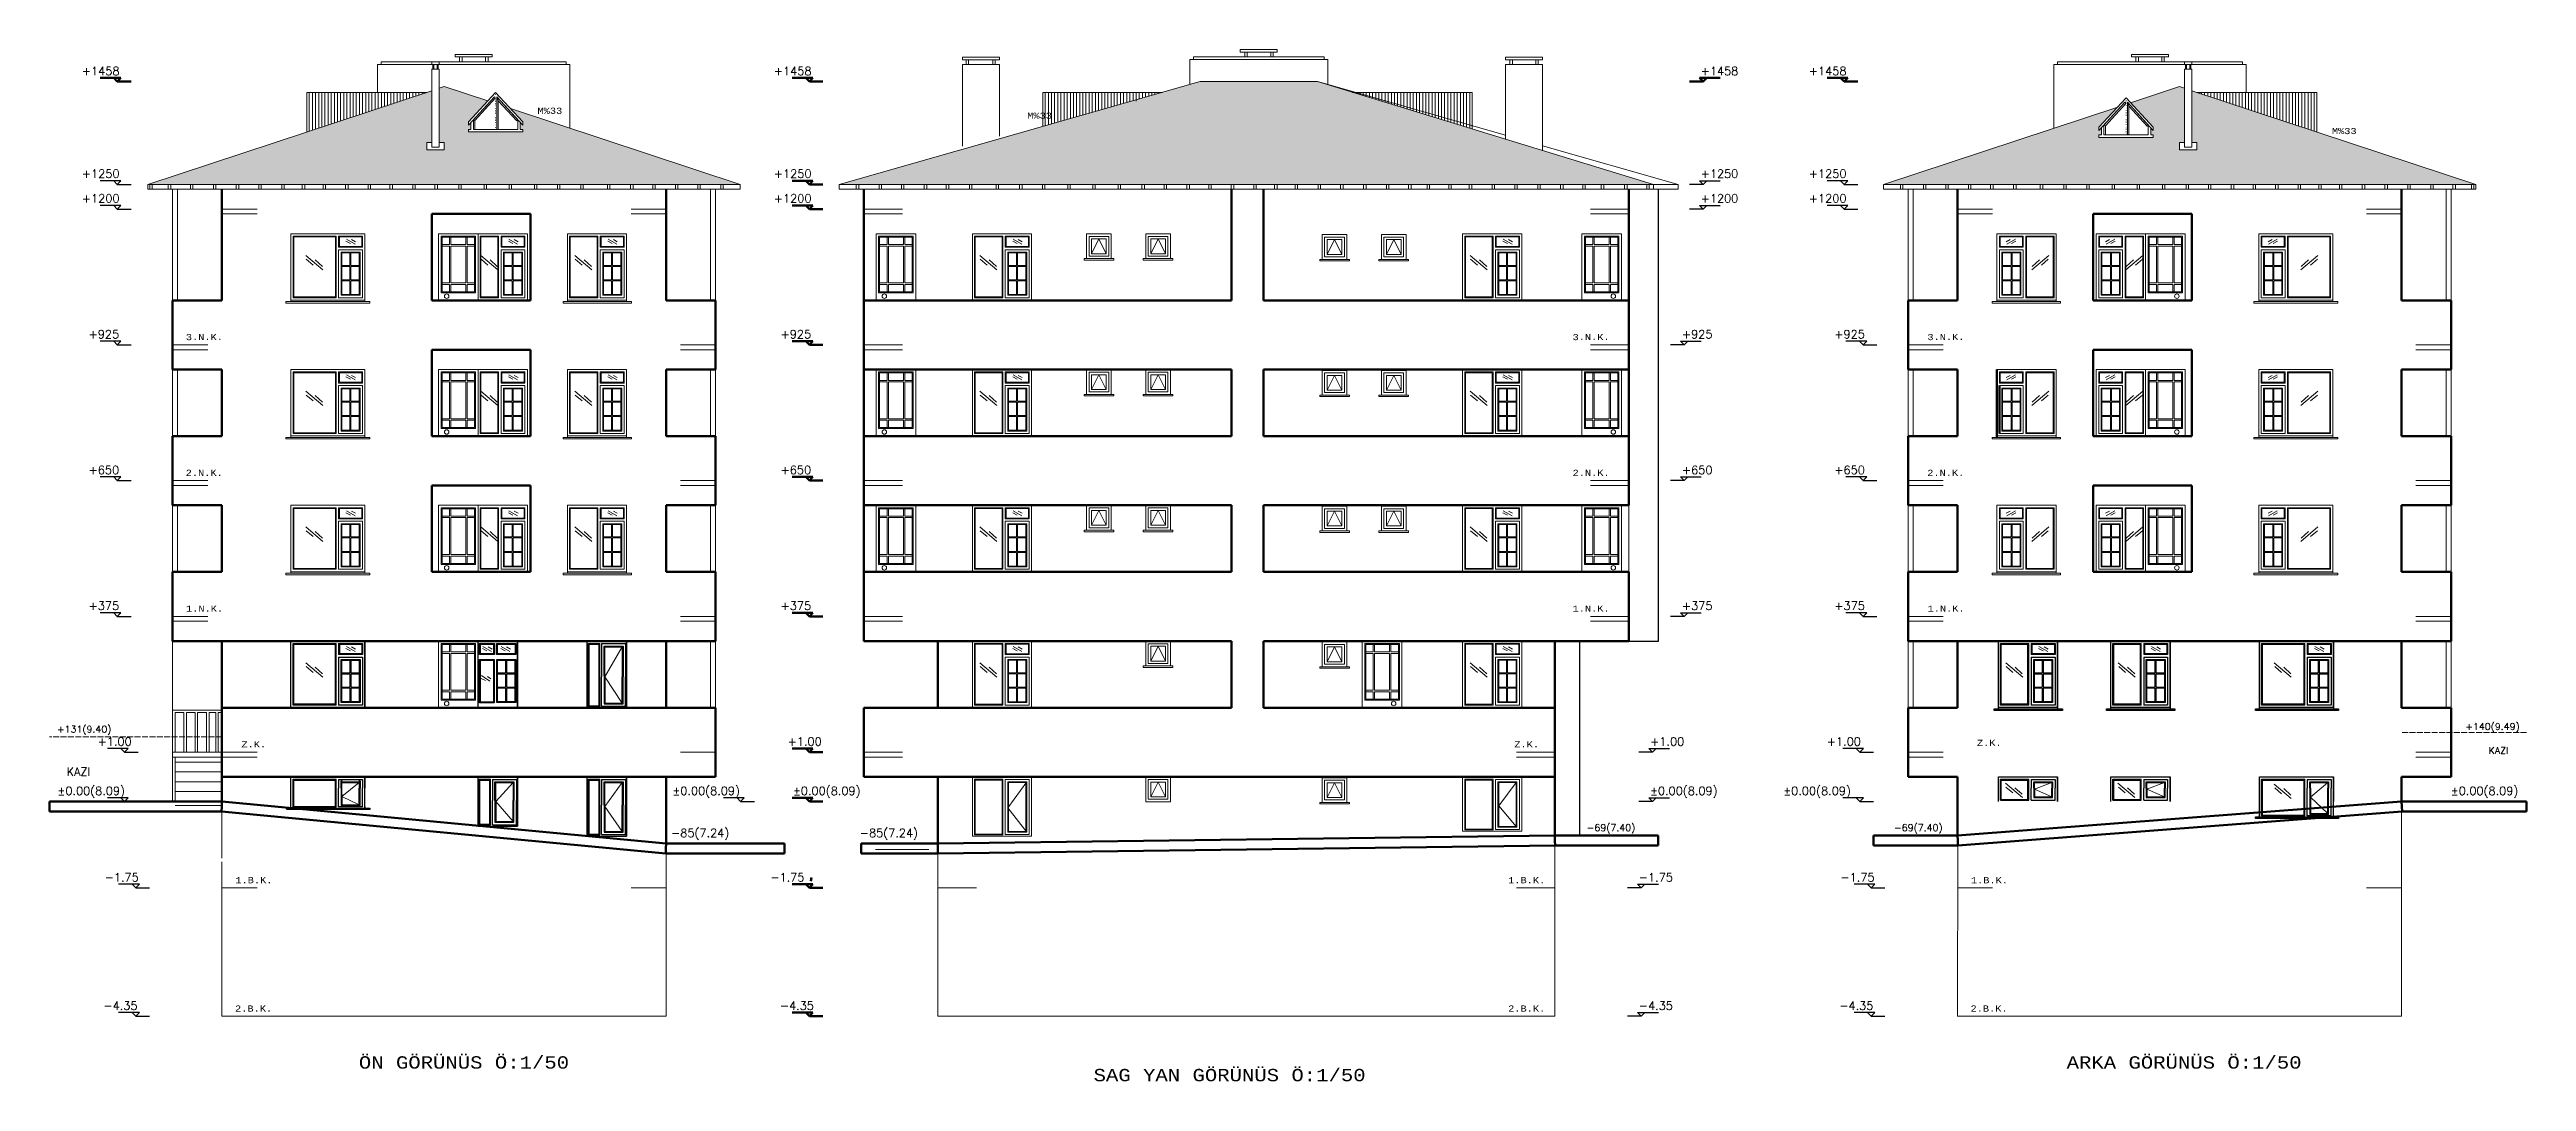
# Model space of a CAD drawing. Header units: millimetres. Extents: x 35860 to 71103, y -11298 to -8385.
# Drawn here: x 58163 to 63182, y -11130 to -9040 of the extents above; entities that cross this region are included whole.
import ezdxf
from ezdxf.enums import TextEntityAlignment as Align

# ---------------------------------------------------------------- set-up
doc = ezdxf.new("R2010")
doc.units = ezdxf.units.MM
doc.header["$MEASUREMENT"] = 0
doc.linetypes.add('NOKTA1', pattern=[3.5, 0.5, -3])
doc.linetypes.add('ÇİZGİ1', pattern=[15, 12, -3])
doc.layers.get('0').update_dxf_attribs({"lineweight": 15})
for name, color, linetype, lineweight in [('02', 2, 'Continuous', 20), ('03_Yazı', 1, 'Continuous', 30), ('05', 4, 'Continuous', 50), ('07', 3, 'Continuous', 70), ('Merd&Balkon', 40, 'Continuous', 20)]:
    doc.layers.add(name, color=color, linetype=linetype, lineweight=lineweight)
doc.layers.add('1', color=1, linetype='Continuous')
doc.layers.add('RAK', color=110, linetype='Continuous')
doc.styles.add('C', font='')
doc.styles.add('ROMANC', font='romanc', dxfattribs={"height": 0.11})
doc.styles.get('C').set_extended_font_data('Courier New Tur')

msp = doc.modelspace()

# ---------------------------------------------------------------- texts
at = {"layer": '03_Yazı'}
for s, height, style, p in [('+1458', 16.8, 'ROMANC', (58228.7, -9092.3)), ('+1458', 16.8, 'ROMANC', (59630.8, -9092.3)), ('+1458', 16.8, 'ROMANC', (61508.7, -9092.3)), ('+1458', 16.8, 'ROMANC', (61727.9, -9092.3)), ('+1250', 16.8, 'ROMANC', (58228.7, -9300.3)), ('+1250', 16.8, 'ROMANC', (59630.8, -9300.3)), ('+1250', 16.8, 'ROMANC', (61508.7, -9300.3)), ('+1250', 16.8, 'ROMANC', (61727.9, -9300.3)), ('+1200', 16.8, 'ROMANC', (58228.7, -9350.3)), ('+1200', 16.8, 'ROMANC', (59630.8, -9350.3)), ('+1200', 16.8, 'ROMANC', (61508.7, -9350.3)), ('+1200', 16.8, 'ROMANC', (61727.9, -9350.3)), ('+925', 16.8, 'ROMANC', (58242.3, -9625.3)), ('+925', 16.8, 'ROMANC', (59644.4, -9625.3)), ('+925', 16.8, 'ROMANC', (61470.7, -9625.3)), ('+925', 16.8, 'ROMANC', (61779.5, -9625.3)), ('+650', 16.8, 'ROMANC', (58242.3, -9900.3)), ('+650', 16.8, 'ROMANC', (59644.4, -9900.3)), ('+650', 16.8, 'ROMANC', (61470.7, -9900.3)), ('+650', 16.8, 'ROMANC', (61779.5, -9900.3)), ('+375', 16.8, 'ROMANC', (58242.3, -10175.3)), ('+375', 16.8, 'ROMANC', (59644.4, -10175.3)), ('+375', 16.8, 'ROMANC', (61470.7, -10175.3)), ('+375', 16.8, 'ROMANC', (61779.5, -10175.3)), ('+131(9.40)', 14, 'ROMANC', (58178.2, -10423.9)), ('+1.00', 16.8, 'ROMANC', (58260.6, -10450.3)), ('+1.00', 16.8, 'ROMANC', (59658.7, -10450.3)), ('+1.00', 16.8, 'ROMANC', (61406.3, -10450.3)), ('+1.00', 16.8, 'ROMANC', (61764.3, -10450.3)), ('+140(9.49)', 14, 'ROMANC', (63058, -10418.5)), ('KAZI', 14, 'ROMANC', (63105.4, -10467.1)), ('%%P0.00(8.09)', 16.8, 'ROMANC', (58179.4, -10550.3)), ('KAZI', 16.8, 'ROMANC', (58197.8, -10511.3)), ('%%P0.00(8.09)', 16.8, 'ROMANC', (59425.4, -10550.3)), ('%%P0.00(8.09)', 16.8, 'ROMANC', (59669.7, -10550.3)), ('%%P0.00(8.09)', 16.8, 'ROMANC', (61406.3, -10550.3)), ('%%P0.00(8.09)', 16.8, 'ROMANC', (61676.3, -10550.3)), ('%%P0.00(8.09)', 16.8, 'ROMANC', (63028.8, -10550.3)), ('-85(7.24)', 16.8, 'ROMANC', (59422.5, -10635.5)), ('-85(7.24)', 16.8, 'ROMANC', (59804.9, -10635.5)), ('-69(7.40)', 14, 'ROMANC', (61277.9, -10623.4)), ('-69(7.40)', 14, 'ROMANC', (61900.6, -10623.4)), ('-1.75', 16.8, 'ROMANC', (58274.8, -10725.3)), ('-1.75', 16.8, 'ROMANC', (59623.6, -10725.3)), ('-1.75', 16.8, 'ROMANC', (61383.5, -10725.3)), ('-1.75', 16.8, 'ROMANC', (61792, -10725.3)), ('-4.35', 16.8, 'ROMANC', (58272.4, -10985.3)), ('-4.35', 16.8, 'ROMANC', (59643, -10985.3)), ('-4.35', 16.8, 'ROMANC', (61383.5, -10985.3)), ('-4.35', 16.8, 'ROMANC', (61789.6, -10985.3)), ('ÖN GÖRÜNÜS Ö:1/50', 25, 'C', (58790, -11104.4)), ('ARKA GÖRÜNÜS Ö:1/50', 25, 'C', (62250.3, -11104.4)), ('SAG YAN GÖRÜNÜS Ö:1/50', 25, 'C', (60278.7, -11130))]:
    msp.add_text(s, height=height, dxfattribs=dict(at, style=style)).set_placement(p)
at = {"layer": '03_Yazı', "style": 'C'}
for tag, p in [('M%33', (59177, -9164.4)), ('M%33', (60169.3, -9174.3)), ('M%33', (62812.8, -9205.4)), ('3.N.K.', (58477, -9622.7)), ('3.N.K.', (61286.8, -9622.7)), ('3.N.K.', (62005.7, -9622.7)), ('2.N.K.', (58476.7, -9897.7)), ('2.N.K.', (61286.8, -9897.7)), ('2.N.K.', (62005.4, -9897.7)), ('1.N.K.', (58477.3, -10172.7)), ('1.N.K.', (61286.8, -10172.7)), ('1.N.K.', (62006.1, -10172.7)), ('Z.K.', (62093.6, -10444.7)), ('Z.K.', (58577.1, -10447.7)), ('Z.K.', (61156.2, -10447.7)), ('1.B.K.', (58577.3, -10722.7)), ('1.B.K.', (61156.2, -10722.7)), ('1.B.K.', (62093.8, -10722.7)), ('2.B.K.', (58576.7, -10982.7)), ('2.B.K.', (61156.2, -10982.7)), ('2.B.K.', (62093.1, -10982.7))]:
    msp.add_attdef(tag, text='A:10.00m2', height=12.5, dxfattribs=at).set_placement(p, align=Align.MIDDLE_CENTER)

# ---------------------------------------------------------------- hatches: boundary and pattern name
h = msp.add_hatch()
h.set_pattern_fill('AR-RSHKE', color=256, scale=2, style=0)
h.set_pattern_definition([(180, (115171.862, 65.105), (-51, 24), [12, -10, 14, -6, 18, -8]), (180, (115159.862, 66.105), (-51, 24), [10, -38, 8, -12]), (180, (115135.862, 63.605), (-51, 24), [6, -62]), (90, (115171.862, 65.105), (17, 24), [23, -73]), (90, (115159.862, 65.105), (17, 24), [22.5, -73.5]), (90, (115149.862, 65.105), (17, 24), [21, -75]), (90, (115135.862, 63.605), (17, 24), [23, -73]), (90, (115129.862, 63.605), (17, 24), [23, -73]), (90, (115111.862, 65.105), (17, 24), [22, -74])])
h.paths.add_polyline_path([(58937.6, -9123.7), (58937.6, -9148.2), (58937.6, -9228.4), (58927.6, -9228.4), (58927.6, -9238.4), (58927.6, -9243.4), (58942.6, -9243.4), (58957.6, -9243.4), (58962.6, -9243.4), (58962.6, -9233.4), (58962.6, -9228.4), (58952.6, -9228.4), (58952.6, -9118.7), (58962.6, -9115.4), (59051, -9144.6), (59012, -9186.8), (59012, -9193.6), (59017, -9188.1), (59017, -9202.2), (59012, -9202.2), (59012, -9207.2), (59017, -9207.2), (59117, -9207.2), (59122, -9207.2), (59122, -9202.2), (59117, -9202.2), (59117, -9188.1), (59122, -9193.6), (59122, -9186.8), (59097.1, -9159.8), (59562.6, -9313.4), (58464.1, -9313.4), (58362.6, -9313.4)])
h = msp.add_hatch()
h.set_pattern_fill('AR-RSHKE,_O', color=256, scale=0.075)
h.set_pattern_definition([(0, (-8.576, 0), (48.5775, 22.86), [11.43, -9.525, 13.335, -5.715, 17.145, -7.62]), (0, (2.854, 0.952), (48.5775, 22.86), [9.525, -36.195, 7.62, -11.43]), (0, (25.714, -1.429), (48.5775, 22.86), [5.715, -59.055]), (90, (-8.576, 0), (-16.1925, 22.86), [21.9075, -69.5325]), (90, (2.854, 0), (-16.1925, 22.86), [21.43125, -70.00875]), (90, (12.379, 0), (-16.1925, 22.86), [20.0025, -71.4375]), (90, (25.714, -1.429), (-16.1925, 22.86), [21.9075, -69.5325]), (90, (31.429, -1.429), (-16.1925, 22.86), [21.9075, -69.5325]), (90, (48.574, 0), (-16.1925, 22.86), [20.955, -70.485])])
h.paths.add_polyline_path([(60732.1, -9105.4), (60494.8, -9105.4), (59763.2, -9313.4), (61413.5, -9313.4)])
h = msp.add_hatch()
h.set_pattern_fill('AR-RSHKE', color=256, scale=2, style=0)
h.set_pattern_definition([(180, (122301.54, 65.105), (-51, 24), [12, -10, 14, -6, 18, -8]), (180, (122289.54, 66.105), (-51, 24), [10, -38, 8, -12]), (180, (122265.54, 63.605), (-51, 24), [6, -62]), (90, (122301.54, 65.105), (17, 24), [23, -73]), (90, (122289.54, 65.105), (17, 24), [22.5, -73.5]), (90, (122279.54, 65.105), (17, 24), [21, -75]), (90, (122265.54, 63.605), (17, 24), [23, -73]), (90, (122259.54, 63.605), (17, 24), [23, -73]), (90, (122241.54, 65.105), (17, 24), [22, -74])])
h.paths.add_polyline_path([(62353.7, -9156.8), (62315.8, -9197.8), (62315.8, -9204.6), (62320.8, -9199.2), (62320.8, -9213.3), (62315.8, -9213.3), (62315.8, -9218.3), (62320.8, -9218.3), (62420.8, -9218.3), (62425.8, -9218.3), (62425.8, -9213.3), (62420.8, -9213.3), (62420.8, -9199.2), (62425.8, -9204.6), (62425.8, -9197.8), (62379.9, -9148.1), (62479.1, -9115.4), (62489.1, -9118.7), (62489.1, -9228.4), (62479.1, -9228.4), (62479.1, -9238.4), (62479.1, -9243.4), (62494.1, -9243.4), (62509.1, -9243.4), (62514.1, -9243.4), (62514.1, -9233.4), (62514.1, -9228.4), (62504.1, -9228.4), (62504.1, -9123.7), (63079.1, -9313.4), (62977.7, -9313.4), (61879.1, -9313.4)])
at = {"layer": '02'}
h = msp.add_hatch(dxfattribs=at)
h.set_pattern_fill('LINE', color=256, scale=2, angle=90, style=0)
h.set_pattern_definition([(90, (60194.525, -9762.742), (6.35, 4e-16), [])])
h.paths.add_polyline_path([(58684.5, -9127.2), (58926.9, -9127.2), (58684.5, -9207.2)])
h = msp.add_hatch(dxfattribs=at)
h.set_pattern_fill('LINE', color=256, scale=2, angle=90, style=0)
h.set_pattern_definition([(90, (61247.207, -9762.742), (-6.35, 4e-16), [])])
h.paths.add_polyline_path([(62757.3, -9127.2), (62514.8, -9127.2), (62757.3, -9207.2)])

# ---------------------------------------------------------------- linework, layer by layer
for p, q in [((58937.6, -9065.4), (58937.6, -9070.4)), ((58952.6, -9065.4), (58937.6, -9065.4)), ((58952.6, -9070.4), (58937.6, -9070.4)), ((58952.6, -9080.4), (58937.6, -9080.4)), ((58937.6, -9080.4), (58937.6, -9148.2)), ((58939.6, -9080.4), (58939.6, -9070.4)), ((58941.6, -9070.4), (58941.6, -9080.4)), ((58948.8, -9080.4), (58948.8, -9070.4)), ((58950.8, -9070.4), (58950.8, -9080.4)), ((58952.6, -9065.4), (58952.6, -9070.4)), ((58952.6, -9080.4), (58952.6, -9144.1)), ((58952.6, -9080.4), (58952.6, -9238.4)), ((60013.2, -9055.9), (60013.2, -9060.9)), ((60013.2, -9055.9), (60088.2, -9055.9)), ((60013.2, -9060.9), (60088.2, -9060.9)), ((60013.2, -9070.9), (60088.2, -9070.9)), ((60013.2, -9070.9), (60013.2, -9235.9)), ((60020.2, -9070.9), (60020.2, -9060.9)), ((60025.2, -9070.9), (60025.2, -9060.9)), ((60074.6, -9070.9), (60074.6, -9060.9)), ((60079.6, -9070.9), (60079.6, -9060.9)), ((60088.2, -9055.9), (60088.2, -9060.9)), ((60088.2, -9070.9), (60088.2, -9215.7)), ((61113.2, -9055.9), (61113.2, -9060.9)), ((61113.2, -9055.9), (61188.2, -9055.9)), ((61113.2, -9060.9), (61188.2, -9060.9)), ((61113.2, -9070.9), (61113.2, -9221.7)), ((61113.2, -9070.9), (61188.2, -9070.9)), ((61122.2, -9070.9), (61122.2, -9060.9)), ((61127.2, -9070.9), (61127.2, -9060.9)), ((61174.8, -9070.9), (61174.8, -9060.9)), ((61179.8, -9070.9), (61179.8, -9060.9)), ((61188.2, -9055.9), (61188.2, -9060.9)), ((61188.2, -9070.9), (61188.2, -9244.6)), ((62489.1, -9065.4), (62489.1, -9070.4)), ((62489.1, -9065.4), (62504.1, -9065.4)), ((62489.1, -9070.4), (62504.1, -9070.4)), ((62489.1, -9080.4), (62504.1, -9080.4)), ((62489.1, -9238.4), (62489.1, -9080.4)), ((62490.9, -9070.4), (62490.9, -9080.4)), ((62492.9, -9080.4), (62492.9, -9070.4)), ((62500.1, -9070.4), (62500.1, -9080.4)), ((62502.1, -9080.4), (62502.1, -9070.4)), ((62504.1, -9065.4), (62504.1, -9070.4)), ((62504.1, -9080.4), (62504.1, -9238.4)), ((58937.6, -9123.7), (58362.6, -9313.4)), ((58962.6, -9115.4), (58952.6, -9118.7)), ((58962.6, -9115.4), (59051, -9144.6)), ((60494.8, -9105.4), (59763.2, -9313.4)), ((60494.8, -9105.4), (60732.1, -9105.4)), ((60732.1, -9105.4), (61413.5, -9313.4)), ((61113.2, -9214.1), (60732.1, -9105.4)), ((62479.1, -9115.4), (62379.9, -9148.1)), ((62479.1, -9115.4), (62489.1, -9118.7)), ((62504.1, -9123.7), (63079.1, -9313.4)), ((58937.6, -9238.4), (58937.6, -9144.1)), ((59097.1, -9159.8), (59562.6, -9313.4)), ((62353.7, -9156.8), (61879.1, -9313.4)), ((58937.6, -9228.4), (58927.6, -9228.4)), ((58927.6, -9228.4), (58927.6, -9238.4)), ((58937.6, -9238.4), (58937.6, -9228.4)), ((58962.6, -9228.4), (58952.6, -9228.4)), ((58962.6, -9233.4), (58962.6, -9228.4)), ((58962.6, -9243.4), (58962.6, -9233.4)), ((62489.1, -9228.4), (62479.1, -9228.4)), ((62479.1, -9228.4), (62479.1, -9238.4)), ((62489.1, -9238.4), (62489.1, -9228.4)), ((62514.1, -9228.4), (62504.1, -9228.4)), ((62514.1, -9233.4), (62514.1, -9228.4)), ((62514.1, -9243.4), (62514.1, -9233.4)), ((58927.6, -9238.4), (58927.6, -9243.4)), ((58927.6, -9243.4), (58942.6, -9243.4)), ((58952.6, -9238.4), (58937.6, -9238.4)), ((58942.6, -9243.4), (58957.6, -9243.4)), ((58957.6, -9243.4), (58962.6, -9243.4)), ((61463.5, -9313.4), (61188.2, -9235.4)), ((62479.1, -9238.4), (62479.1, -9243.4)), ((62479.1, -9243.4), (62494.1, -9243.4)), ((62504.1, -9238.4), (62489.1, -9238.4)), ((62494.1, -9243.4), (62509.1, -9243.4)), ((62509.1, -9243.4), (62514.1, -9243.4)), ((58328.3, -9313.4), (58305.8, -9313.4)), ((58362.6, -9323.4), (58362.6, -9313.4)), ((58362.6, -9313.4), (58464.1, -9313.4)), ((58512.6, -9323.4), (58362.6, -9323.4)), ((58366.3, -9323.4), (58366.3, -9313.4)), ((58371.3, -9323.4), (58371.3, -9313.4)), ((58403.8, -9323.4), (58403.8, -9313.4)), ((58408.8, -9323.4), (58408.8, -9313.4)), ((58412.6, -9548.4), (58412.6, -9323.4)), ((58422.6, -9548.4), (58422.6, -9323.4)), ((58448.7, -9323.4), (58448.7, -9313.4)), ((58453.7, -9323.4), (58453.7, -9313.4)), ((59562.6, -9313.4), (58464.1, -9313.4)), ((58495.2, -9323.4), (58495.2, -9313.4)), ((58500.2, -9323.4), (58500.2, -9313.4)), ((58512.6, -9323.4), (59412.6, -9323.4)), ((58541.7, -9323.4), (58541.7, -9313.4)), ((58546.7, -9323.4), (58546.7, -9313.4)), ((58587.3, -9323.4), (58587.3, -9313.4)), ((58592.3, -9323.4), (58592.3, -9313.4)), ((58633.8, -9323.4), (58633.8, -9313.4)), ((58638.8, -9323.4), (58638.8, -9313.4)), ((58675.4, -9323.4), (58675.4, -9313.4)), ((58680.4, -9323.4), (58680.4, -9313.4)), ((58717.5, -9323.4), (58717.5, -9313.4)), ((58722.5, -9323.4), (58722.5, -9313.4)), ((58763.2, -9323.4), (58763.2, -9313.4)), ((58768.2, -9323.4), (58768.2, -9313.4)), ((58808.8, -9323.4), (58808.8, -9313.4)), ((58813.8, -9323.4), (58813.8, -9313.4)), ((58852.9, -9323.4), (58852.9, -9313.4)), ((58857.9, -9323.4), (58857.9, -9313.4)), ((58899.4, -9323.4), (58899.4, -9313.4)), ((58904.4, -9323.4), (58904.4, -9313.4)), ((58944.2, -9323.4), (58944.2, -9313.4)), ((58949.2, -9323.4), (58949.2, -9313.4)), ((58992.4, -9323.4), (58992.4, -9313.4)), ((58997.4, -9323.4), (58997.4, -9313.4)), ((59043.7, -9323.4), (59043.7, -9313.4)), ((59048.7, -9323.4), (59048.7, -9313.4)), ((59094.3, -9323.4), (59094.3, -9313.4)), ((59099.3, -9323.4), (59099.3, -9313.4)), ((59145.7, -9323.4), (59145.7, -9313.4)), ((59150.7, -9323.4), (59150.7, -9313.4)), ((59192.2, -9323.4), (59192.2, -9313.4)), ((59197.2, -9323.4), (59197.2, -9313.4)), ((59239.8, -9323.4), (59239.8, -9313.4)), ((59244.8, -9323.4), (59244.8, -9313.4)), ((59293.8, -9323.4), (59293.8, -9313.4)), ((59298.8, -9323.4), (59298.8, -9313.4)), ((59340.7, -9323.4), (59340.7, -9313.4)), ((59345.7, -9323.4), (59345.7, -9313.4)), ((59385.3, -9323.4), (59385.3, -9313.4)), ((59390.3, -9323.4), (59390.3, -9313.4)), ((59412.6, -9323.4), (59562.6, -9323.4)), ((59431.4, -9323.4), (59431.4, -9313.4)), ((59436.4, -9323.4), (59436.4, -9313.4)), ((59476.7, -9323.4), (59476.7, -9313.4)), ((59481.7, -9323.4), (59481.7, -9313.4)), ((59502.6, -9548.4), (59502.6, -9323.4)), ((59512.6, -9548.4), (59512.6, -9323.4)), ((59523.2, -9323.4), (59523.2, -9313.4)), ((59528.2, -9323.4), (59528.2, -9313.4)), ((59562.6, -9323.4), (59562.6, -9313.4)), ((59763.2, -9323.4), (59763.2, -9313.4)), ((59763.2, -9313.4), (61413.5, -9313.4)), ((59813.2, -9323.4), (59763.2, -9323.4)), ((59797.7, -9323.4), (59797.7, -9313.4)), ((59802.7, -9323.4), (59802.7, -9313.4)), ((61363.5, -9323.4), (59813.2, -9323.4)), ((59844.1, -9323.4), (59844.1, -9313.4)), ((59849.1, -9323.4), (59849.1, -9313.4)), ((59889.5, -9323.4), (59889.5, -9313.4)), ((59894.5, -9323.4), (59894.5, -9313.4)), ((60813.2, -9323.4), (59913.2, -9323.4)), ((59935.6, -9323.4), (59935.6, -9313.4)), ((59940.6, -9323.4), (59940.6, -9313.4)), ((59980.2, -9323.4), (59980.2, -9313.4)), ((59985.2, -9323.4), (59985.2, -9313.4)), ((60027, -9323.4), (60027, -9313.4)), ((60032, -9323.4), (60032, -9313.4)), ((60081, -9323.4), (60081, -9313.4)), ((60086, -9323.4), (60086, -9313.4)), ((60128.7, -9323.4), (60128.7, -9313.4)), ((60133.7, -9323.4), (60133.7, -9313.4)), ((60175.1, -9323.4), (60175.1, -9313.4)), ((60180.1, -9323.4), (60180.1, -9313.4)), ((60226.5, -9323.4), (60226.5, -9313.4)), ((60231.5, -9323.4), (60231.5, -9313.4)), ((60277.1, -9323.4), (60277.1, -9313.4)), ((60282.1, -9323.4), (60282.1, -9313.4)), ((60328.5, -9323.4), (60328.5, -9313.4)), ((60333.5, -9323.4), (60333.5, -9313.4)), ((60376.6, -9323.4), (60376.6, -9313.4)), ((60381.6, -9323.4), (60381.6, -9313.4)), ((60421.5, -9323.4), (60421.5, -9313.4)), ((60426.5, -9323.4), (60426.5, -9313.4)), ((60467.9, -9323.4), (60467.9, -9313.4)), ((60472.9, -9323.4), (60472.9, -9313.4)), ((60512, -9323.4), (60512, -9313.4)), ((60517, -9323.4), (60517, -9313.4)), ((60557.7, -9323.4), (60557.7, -9313.4)), ((60562.7, -9323.4), (60562.7, -9313.4)), ((60603.3, -9323.4), (60603.3, -9313.4)), ((60608.3, -9323.4), (60608.3, -9313.4)), ((60645.4, -9323.4), (60645.4, -9313.4)), ((60650.4, -9323.4), (60650.4, -9313.4)), ((60687, -9323.4), (60687, -9313.4)), ((60692, -9323.4), (60692, -9313.4)), ((60733.5, -9323.4), (60733.5, -9313.4)), ((60738.5, -9323.4), (60738.5, -9313.4)), ((60779.2, -9323.4), (60779.2, -9313.4)), ((60784.2, -9323.4), (60784.2, -9313.4)), ((60825.7, -9323.4), (60825.7, -9313.4)), ((60830.7, -9323.4), (60830.7, -9313.4)), ((60872.1, -9323.4), (60872.1, -9313.4)), ((60877.1, -9323.4), (60877.1, -9313.4)), ((60917, -9323.4), (60917, -9313.4)), ((60922, -9323.4), (60922, -9313.4)), ((60954.5, -9323.4), (60954.5, -9313.4)), ((60959.5, -9323.4), (60959.5, -9313.4)), ((60998.2, -9323.4), (60998.2, -9313.4)), ((61003.2, -9323.4), (61003.2, -9313.4)), ((61039.8, -9323.4), (61039.8, -9313.4)), ((61044.8, -9323.4), (61044.8, -9313.4)), ((61086.3, -9323.4), (61086.3, -9313.4)), ((61091.3, -9323.4), (61091.3, -9313.4)), ((61132, -9323.4), (61132, -9313.4)), ((61137, -9323.4), (61137, -9313.4)), ((61178.5, -9323.4), (61178.5, -9313.4)), ((61183.5, -9323.4), (61183.5, -9313.4)), ((61225, -9323.4), (61225, -9313.4)), ((61230, -9323.4), (61230, -9313.4)), ((61269.8, -9323.4), (61269.8, -9313.4)), ((61274.8, -9323.4), (61274.8, -9313.4)), ((61307.3, -9323.4), (61307.3, -9313.4)), ((61312.3, -9323.4), (61312.3, -9313.4)), ((61354.7, -9323.4), (61354.7, -9313.4)), ((61359.7, -9323.4), (61359.7, -9313.4)), ((61363.5, -9323.4), (61413.5, -9323.4)), ((61399.5, -9323.4), (61399.5, -9313.4)), ((61404.5, -9323.4), (61404.5, -9313.4)), ((61413.5, -9323.4), (61413.5, -9313.4)), ((61413.5, -9313.4), (61423.5, -9313.4)), ((61463.5, -9323.4), (61413.5, -9323.4)), ((61423.5, -9313.4), (61463.5, -9313.4)), ((61463.5, -9313.4), (61463.5, -9323.4)), ((61485.9, -9313.4), (61508.4, -9313.4)), ((61827.5, -9313.4), (61805, -9313.4)), ((61879.1, -9323.4), (61879.1, -9313.4)), ((61879.1, -9313.4), (62977.7, -9313.4)), ((62029.1, -9323.4), (61879.1, -9323.4)), ((61913.6, -9323.4), (61913.6, -9313.4)), ((61918.6, -9323.4), (61918.6, -9313.4)), ((61929.1, -9548.4), (61929.1, -9323.4)), ((61939.1, -9548.4), (61939.1, -9323.4)), ((61960, -9323.4), (61960, -9313.4)), ((61965, -9323.4), (61965, -9313.4)), ((62005.4, -9323.4), (62005.4, -9313.4)), ((62010.4, -9323.4), (62010.4, -9313.4)), ((62929.1, -9323.4), (62029.1, -9323.4)), ((62051.5, -9323.4), (62051.5, -9313.4)), ((62056.5, -9323.4), (62056.5, -9313.4)), ((62096.1, -9323.4), (62096.1, -9313.4)), ((62101.1, -9323.4), (62101.1, -9313.4)), ((62142.9, -9323.4), (62142.9, -9313.4)), ((62147.9, -9323.4), (62147.9, -9313.4)), ((62196.9, -9323.4), (62196.9, -9313.4)), ((62201.9, -9323.4), (62201.9, -9313.4)), ((62244.6, -9323.4), (62244.6, -9313.4)), ((62249.6, -9323.4), (62249.6, -9313.4)), ((62291, -9323.4), (62291, -9313.4)), ((62296, -9323.4), (62296, -9313.4)), ((62342.4, -9323.4), (62342.4, -9313.4)), ((62347.4, -9323.4), (62347.4, -9313.4)), ((62393, -9323.4), (62393, -9313.4)), ((62398, -9323.4), (62398, -9313.4)), ((62444.4, -9323.4), (62444.4, -9313.4)), ((62449.4, -9323.4), (62449.4, -9313.4)), ((62492.5, -9323.4), (62492.5, -9313.4)), ((62497.5, -9323.4), (62497.5, -9313.4)), ((62537.4, -9323.4), (62537.4, -9313.4)), ((62542.4, -9323.4), (62542.4, -9313.4)), ((62583.8, -9323.4), (62583.8, -9313.4)), ((62588.8, -9323.4), (62588.8, -9313.4)), ((62627.9, -9323.4), (62627.9, -9313.4)), ((62632.9, -9323.4), (62632.9, -9313.4)), ((62673.6, -9323.4), (62673.6, -9313.4)), ((62678.6, -9323.4), (62678.6, -9313.4)), ((62719.2, -9323.4), (62719.2, -9313.4)), ((62724.2, -9323.4), (62724.2, -9313.4)), ((62761.3, -9323.4), (62761.3, -9313.4)), ((62766.3, -9323.4), (62766.3, -9313.4)), ((62802.9, -9323.4), (62802.9, -9313.4)), ((62807.9, -9323.4), (62807.9, -9313.4)), ((62849.4, -9323.4), (62849.4, -9313.4)), ((62854.4, -9323.4), (62854.4, -9313.4)), ((62895.1, -9323.4), (62895.1, -9313.4)), ((62900.1, -9323.4), (62900.1, -9313.4)), ((62929.1, -9323.4), (63079.1, -9323.4)), ((62941.6, -9323.4), (62941.6, -9313.4)), ((62946.6, -9323.4), (62946.6, -9313.4)), ((63079.1, -9313.4), (62977.7, -9313.4)), ((62988, -9323.4), (62988, -9313.4)), ((62993, -9323.4), (62993, -9313.4)), ((63019.1, -9548.4), (63019.1, -9323.4)), ((63029.1, -9548.4), (63029.1, -9323.4)), ((63032.9, -9323.4), (63032.9, -9313.4)), ((63037.9, -9323.4), (63037.9, -9313.4)), ((63070.4, -9323.4), (63070.4, -9313.4)), ((63075.4, -9323.4), (63075.4, -9313.4)), ((63079.1, -9323.4), (63079.1, -9313.4)), ((58328.3, -9363.4), (58305.8, -9363.4)), ((58327.8, -9363.4), (58327.8, -9363)), ((58583.7, -9363.4), (58512.6, -9363.4)), ((58583.7, -9373.4), (58512.6, -9373.4)), ((59412.6, -9363.4), (59341.5, -9363.4)), ((59412.6, -9373.4), (59341.5, -9373.4)), ((59813.2, -9363.4), (59891.4, -9363.4)), ((59813.2, -9373.4), (59891.4, -9373.4)), ((61285.4, -9363.4), (61363.5, -9363.4)), ((61285.4, -9373.4), (61363.5, -9373.4)), ((61485.9, -9363.4), (61508.4, -9363.4)), ((61827.5, -9363.4), (61805, -9363.4)), ((62029.1, -9363.4), (62100.2, -9363.4)), ((62029.1, -9373.4), (62100.2, -9373.4)), ((62858, -9363.4), (62929.1, -9363.4)), ((62858, -9373.4), (62929.1, -9373.4)), ((58652.4, -9548.4), (58652.4, -9413.4)), ((58652.4, -9548.4), (58652.4, -9413.4)), ((58652.4, -9551), (58652.4, -9413.4)), ((58652.4, -9413.4), (58802.4, -9413.4)), ((58656.6, -9471.4), (58656.6, -9418.4)), ((58656.6, -9471.4), (58656.6, -9418.4)), ((58656.6, -9471.4), (58656.6, -9418.4)), ((58656.6, -9418.4), (58744, -9418.4)), ((58658.1, -9466.4), (58658.1, -9419.9)), ((58658.1, -9466.4), (58658.1, -9419.9)), ((58658.1, -9419.9), (58742.5, -9419.9)), ((58658.1, -9466.4), (58658.1, -9419.9)), ((58672.4, -9413.4), (58772.4, -9413.4)), ((58672.4, -9413.4), (58772.4, -9413.4)), ((58676.6, -9418.4), (58714, -9418.4)), ((58676.6, -9418.4), (58714, -9418.4)), ((58678.1, -9419.9), (58712.5, -9419.9)), ((58678.1, -9419.9), (58712.5, -9419.9)), ((58742.5, -9463.9), (58742.5, -9419.9)), ((58742.5, -9463.9), (58742.5, -9419.9)), ((58742.5, -9463.9), (58742.5, -9419.9)), ((58744, -9468.9), (58744, -9418.4)), ((58744, -9468.9), (58744, -9418.4)), ((58744, -9468.9), (58744, -9418.4)), ((58749, -9418.4), (58749, -9440.9)), ((58749, -9418.4), (58797.4, -9418.4)), ((58749, -9418.4), (58749, -9440.9)), ((58749, -9418.4), (58797.4, -9418.4)), ((58749, -9418.4), (58749, -9440.9)), ((58749, -9418.4), (58797.4, -9418.4)), ((58750.5, -9419.9), (58750.5, -9439.4)), ((58750.5, -9419.9), (58795.9, -9419.9)), ((58750.5, -9419.9), (58750.5, -9439.4)), ((58750.5, -9419.9), (58795.9, -9419.9)), ((58750.5, -9419.9), (58750.5, -9439.4)), ((58750.5, -9419.9), (58795.9, -9419.9)), ((58772.9, -9433.3), (58763.9, -9428.4)), ((58782.4, -9434.5), (58764.7, -9424.5)), ((58783.3, -9429.6), (58775.3, -9425.3)), ((58795.9, -9419.9), (58795.9, -9439.4)), ((58795.9, -9419.9), (58795.9, -9439.4)), ((58795.9, -9419.9), (58795.9, -9439.4)), ((58797.4, -9418.4), (58797.4, -9440.9)), ((58797.4, -9418.4), (58797.4, -9440.9)), ((58797.4, -9418.4), (58797.4, -9440.9)), ((58802.4, -9413.4), (58802.4, -9548.4)), ((58802.4, -9413.4), (58802.4, -9545.9)), ((58802.4, -9548.4), (58802.4, -9413.4)), ((58802.4, -9413.4), (58802.4, -9548.4)), ((58802.4, -9413.4), (58802.4, -9545.9)), ((58802.4, -9548.4), (58802.4, -9413.4)), ((58802.4, -9413.4), (58802.4, -9548.4)), ((58802.4, -9413.4), (58802.4, -9545.9)), ((58802.4, -9548.4), (58802.4, -9413.4)), ((58802.4, -9413.4), (58802.4, -9548.4)), ((58802.4, -9413.4), (58802.4, -9548.4)), ((58802.4, -9413.4), (58802.4, -9548.4)), ((58802.4, -9413.4), (58802.4, -9548.4)), ((58802.4, -9413.4), (58802.4, -9548.4)), ((58802.4, -9413.4), (58802.4, -9548.4)), ((58951.5, -9413.4), (58951.5, -9548.4)), ((58951.5, -9413.4), (58951.5, -9545.9)), ((58951.5, -9548.4), (58951.5, -9413.4)), ((58951.5, -9413.4), (58951.5, -9548.4)), ((58951.5, -9413.4), (58951.5, -9545.9)), ((58951.5, -9548.4), (58951.5, -9413.4)), ((58951.5, -9413.4), (58951.5, -9548.4)), ((58951.5, -9413.4), (58951.5, -9545.9)), ((58951.5, -9548.4), (58951.5, -9413.4)), ((58951.5, -9413.4), (58951.5, -9548.4)), ((58951.5, -9413.4), (58951.5, -9548.4)), ((58951.5, -9413.4), (58951.5, -9548.4)), ((58951.5, -9413.4), (58951.5, -9548.4)), ((58951.5, -9413.4), (58951.5, -9548.4)), ((58951.5, -9413.4), (58951.5, -9548.4)), ((58951.5, -9413.4), (59031.5, -9413.4)), ((58951.5, -9413.4), (59031.5, -9413.4)), ((58951.5, -9413.4), (59031.5, -9413.4)), ((58956.5, -9418.4), (58956.5, -9533.2)), ((58956.5, -9418.4), (59026.5, -9418.4)), ((58956.5, -9418.4), (58956.5, -9533.2)), ((58956.5, -9418.4), (59026.5, -9418.4)), ((58956.5, -9418.4), (58956.5, -9533.2)), ((58956.5, -9418.4), (59026.5, -9418.4)), ((58958.5, -9420.4), (58958.5, -9531.2)), ((58958.5, -9420.4), (59024.5, -9420.4)), ((58958.5, -9420.4), (58958.5, -9531.2)), ((58958.5, -9420.4), (59024.5, -9420.4)), ((58958.5, -9420.4), (58958.5, -9531.2)), ((58958.5, -9420.4), (59024.5, -9420.4)), ((58973.5, -9420.4), (58973.5, -9435.4)), ((58973.5, -9420.4), (58973.5, -9435.4)), ((58973.5, -9420.4), (58973.5, -9435.4)), ((58976.5, -9420.4), (58976.5, -9435.4)), ((58976.5, -9420.4), (58976.5, -9435.4)), ((58976.5, -9420.4), (58976.5, -9435.4)), ((59006.5, -9420.4), (59006.5, -9435.4)), ((59006.5, -9420.4), (59006.5, -9435.4)), ((59006.5, -9420.4), (59006.5, -9435.4)), ((59009.5, -9420.4), (59009.5, -9435.4)), ((59009.5, -9420.4), (59009.5, -9435.4)), ((59009.5, -9420.4), (59009.5, -9435.4)), ((59024.5, -9420.4), (59024.5, -9531.2)), ((59024.5, -9420.4), (59024.5, -9531.2)), ((59024.5, -9420.4), (59024.5, -9531.2)), ((59026.5, -9418.4), (59026.5, -9533.2)), ((59026.5, -9418.4), (59026.5, -9533.2)), ((59026.5, -9418.4), (59026.5, -9533.2)), ((59031.5, -9548.4), (59031.5, -9413.4)), ((59031.5, -9413.4), (59131.5, -9413.4)), ((59031.5, -9548.4), (59031.5, -9413.4)), ((59031.5, -9413.4), (59131.5, -9413.4)), ((59031.5, -9548), (59031.5, -9413.4)), ((59031.5, -9413.4), (59131.5, -9413.4)), ((59031.5, -9413.4), (59031.5, -9548.4)), ((59031.5, -9413.4), (59031.5, -9548.4)), ((59031.5, -9413.4), (59031.5, -9548.4)), ((59035.8, -9471.4), (59035.8, -9418.4)), ((59035.8, -9418.4), (59073.1, -9418.4)), ((59035.8, -9471.4), (59035.8, -9418.4)), ((59035.8, -9418.4), (59073.1, -9418.4)), ((59035.8, -9471.4), (59035.8, -9418.4)), ((59035.8, -9418.4), (59073.1, -9418.4)), ((59037.3, -9419.9), (59071.6, -9419.9)), ((59037.3, -9466.4), (59037.3, -9419.9)), ((59037.3, -9419.9), (59071.6, -9419.9)), ((59037.3, -9466.4), (59037.3, -9419.9)), ((59037.3, -9419.9), (59071.6, -9419.9)), ((59037.3, -9466.4), (59037.3, -9419.9)), ((59071.6, -9463.9), (59071.6, -9419.9)), ((59071.6, -9463.9), (59071.6, -9419.9)), ((59071.6, -9463.9), (59071.6, -9419.9)), ((59073.1, -9468.9), (59073.1, -9418.4)), ((59073.1, -9468.9), (59073.1, -9418.4)), ((59073.1, -9468.9), (59073.1, -9418.4)), ((59078.1, -9418.4), (59078.1, -9440.9)), ((59078.1, -9418.4), (59126.5, -9418.4)), ((59078.1, -9418.4), (59078.1, -9440.9)), ((59078.1, -9418.4), (59126.5, -9418.4)), ((59078.1, -9418.4), (59078.1, -9440.9)), ((59078.1, -9418.4), (59126.5, -9418.4)), ((59079.6, -9419.9), (59079.6, -9439.4)), ((59079.6, -9419.9), (59125, -9419.9)), ((59079.6, -9419.9), (59079.6, -9439.4)), ((59079.6, -9419.9), (59125, -9419.9)), ((59079.6, -9419.9), (59079.6, -9439.4)), ((59079.6, -9419.9), (59125, -9419.9)), ((59102.1, -9433.3), (59093.1, -9428.4)), ((59111.5, -9434.5), (59093.8, -9424.5)), ((59112.5, -9429.6), (59104.5, -9425.3)), ((59125, -9419.9), (59125, -9439.4)), ((59125, -9419.9), (59125, -9439.4)), ((59125, -9419.9), (59125, -9439.4)), ((59126.5, -9418.4), (59126.5, -9440.9)), ((59126.5, -9418.4), (59126.5, -9440.9)), ((59126.5, -9418.4), (59126.5, -9440.9)), ((59131.5, -9413.4), (59131.5, -9548.4)), ((59131.5, -9413.4), (59131.5, -9545.9)), ((59131.5, -9548.4), (59131.5, -9413.4)), ((59131.5, -9413.4), (59131.5, -9548.4)), ((59131.5, -9413.4), (59131.5, -9545.9)), ((59131.5, -9548.4), (59131.5, -9413.4)), ((59131.5, -9413.4), (59131.5, -9548.4)), ((59131.5, -9413.4), (59131.5, -9545.9)), ((59131.5, -9548.4), (59131.5, -9413.4)), ((59212.6, -9551), (59212.6, -9413.4)), ((59212.6, -9551), (59212.6, -9413.4)), ((59212.6, -9548), (59212.6, -9413.4)), ((59212.6, -9413.4), (59332.6, -9413.4)), ((59216.9, -9471.4), (59216.9, -9418.4)), ((59216.9, -9471.4), (59216.9, -9418.4)), ((59216.9, -9471.4), (59216.9, -9418.4)), ((59216.9, -9418.4), (59274.2, -9418.4)), ((59218.4, -9466.4), (59218.4, -9419.9)), ((59218.4, -9466.4), (59218.4, -9419.9)), ((59218.4, -9419.9), (59272.7, -9419.9)), ((59218.4, -9466.4), (59218.4, -9419.9)), ((59232.6, -9413.4), (59332.6, -9413.4)), ((59232.6, -9413.4), (59332.6, -9413.4)), ((59236.9, -9418.4), (59274.2, -9418.4)), ((59236.9, -9418.4), (59274.2, -9418.4)), ((59238.4, -9419.9), (59272.7, -9419.9)), ((59238.4, -9419.9), (59272.7, -9419.9)), ((59272.7, -9463.9), (59272.7, -9419.9)), ((59272.7, -9463.9), (59272.7, -9419.9)), ((59272.7, -9463.9), (59272.7, -9419.9)), ((59274.2, -9468.9), (59274.2, -9418.4)), ((59274.2, -9468.9), (59274.2, -9418.4)), ((59274.2, -9468.9), (59274.2, -9418.4)), ((59279.2, -9418.4), (59279.2, -9440.9)), ((59279.2, -9418.4), (59327.6, -9418.4)), ((59279.2, -9418.4), (59279.2, -9440.9)), ((59279.2, -9418.4), (59327.6, -9418.4)), ((59279.2, -9418.4), (59279.2, -9440.9)), ((59279.2, -9418.4), (59327.6, -9418.4)), ((59280.7, -9419.9), (59280.7, -9439.4)), ((59280.7, -9419.9), (59326.1, -9419.9)), ((59280.7, -9419.9), (59280.7, -9439.4)), ((59280.7, -9419.9), (59326.1, -9419.9)), ((59280.7, -9419.9), (59280.7, -9439.4)), ((59280.7, -9419.9), (59326.1, -9419.9)), ((59303.2, -9433.3), (59294.2, -9428.4)), ((59312.6, -9434.5), (59294.9, -9424.5)), ((59313.6, -9429.6), (59305.6, -9425.3)), ((59326.1, -9419.9), (59326.1, -9439.4)), ((59326.1, -9419.9), (59326.1, -9439.4)), ((59326.1, -9419.9), (59326.1, -9439.4)), ((59327.6, -9418.4), (59327.6, -9440.9)), ((59327.6, -9418.4), (59327.6, -9440.9)), ((59327.6, -9418.4), (59327.6, -9440.9)), ((59332.6, -9413.4), (59332.6, -9551)), ((59332.6, -9413.4), (59332.6, -9545.9)), ((59332.6, -9548.4), (59332.6, -9413.4)), ((59332.6, -9413.4), (59332.6, -9551)), ((59332.6, -9413.4), (59332.6, -9545.9)), ((59332.6, -9548.4), (59332.6, -9413.4)), ((59332.6, -9413.4), (59332.6, -9551)), ((59332.6, -9413.4), (59332.6, -9545.9)), ((59332.6, -9548.4), (59332.6, -9413.4)), ((59838.2, -9413.4), (59918.2, -9413.4)), ((59838.2, -9413.4), (59918.2, -9413.4)), ((59838.2, -9413.4), (59918.2, -9413.4)), ((59838.2, -9413.4), (59838.2, -9548.4)), ((59843.2, -9418.4), (59843.2, -9533.2)), ((59843.2, -9418.4), (59913.2, -9418.4)), ((59843.2, -9418.4), (59843.2, -9533.2)), ((59843.2, -9418.4), (59913.2, -9418.4)), ((59843.2, -9418.4), (59843.2, -9533.2)), ((59843.2, -9418.4), (59913.2, -9418.4)), ((59845.2, -9420.4), (59845.2, -9531.2)), ((59845.2, -9420.4), (59911.2, -9420.4)), ((59845.2, -9420.4), (59845.2, -9531.2)), ((59845.2, -9420.4), (59911.2, -9420.4)), ((59845.2, -9420.4), (59845.2, -9531.2)), ((59845.2, -9420.4), (59911.2, -9420.4)), ((59860.2, -9420.4), (59860.2, -9435.4)), ((59860.2, -9420.4), (59860.2, -9435.4)), ((59860.2, -9420.4), (59860.2, -9435.4)), ((59863.2, -9420.4), (59863.2, -9435.4)), ((59863.2, -9420.4), (59863.2, -9435.4)), ((59863.2, -9420.4), (59863.2, -9435.4)), ((59893.2, -9420.4), (59893.2, -9435.4)), ((59893.2, -9420.4), (59893.2, -9435.4)), ((59893.2, -9420.4), (59893.2, -9435.4)), ((59896.2, -9420.4), (59896.2, -9435.4)), ((59896.2, -9420.4), (59896.2, -9435.4)), ((59896.2, -9420.4), (59896.2, -9435.4)), ((59911.2, -9420.4), (59911.2, -9531.2)), ((59911.2, -9420.4), (59911.2, -9531.2)), ((59911.2, -9420.4), (59911.2, -9531.2)), ((59913.2, -9418.4), (59913.2, -9533.2)), ((59913.2, -9418.4), (59913.2, -9533.2)), ((59913.2, -9418.4), (59913.2, -9533.2)), ((59918.2, -9548.4), (59918.2, -9413.4)), ((59918.2, -9548.4), (59918.2, -9413.4)), ((59918.2, -9548), (59918.2, -9413.4)), ((59918.2, -9413.4), (59918.2, -9548.4)), ((59918.2, -9413.4), (59918.2, -9548.4)), ((59918.2, -9413.4), (59918.2, -9548.4)), ((60033.2, -9548.4), (60033.2, -9413.4)), ((60033.2, -9548.4), (60033.2, -9413.4)), ((60033.2, -9548), (60033.2, -9413.4)), ((60033.2, -9413.4), (60153.2, -9413.4)), ((60037.5, -9471.4), (60037.5, -9418.4)), ((60037.5, -9471.4), (60037.5, -9418.4)), ((60037.5, -9471.4), (60037.5, -9418.4)), ((60037.5, -9418.4), (60094.8, -9418.4)), ((60039, -9466.4), (60039, -9419.9)), ((60039, -9466.4), (60039, -9419.9)), ((60039, -9419.9), (60093.3, -9419.9)), ((60039, -9466.4), (60039, -9419.9)), ((60053.2, -9413.4), (60153.2, -9413.4)), ((60053.2, -9413.4), (60153.2, -9413.4)), ((60057.5, -9418.4), (60094.8, -9418.4)), ((60057.5, -9418.4), (60094.8, -9418.4)), ((60059, -9419.9), (60093.3, -9419.9)), ((60059, -9419.9), (60093.3, -9419.9)), ((60093.3, -9463.9), (60093.3, -9419.9)), ((60093.3, -9463.9), (60093.3, -9419.9)), ((60093.3, -9463.9), (60093.3, -9419.9)), ((60094.8, -9468.9), (60094.8, -9418.4)), ((60094.8, -9468.9), (60094.8, -9418.4)), ((60094.8, -9468.9), (60094.8, -9418.4)), ((60099.8, -9418.4), (60099.8, -9440.9)), ((60099.8, -9418.4), (60148.2, -9418.4)), ((60099.8, -9418.4), (60099.8, -9440.9)), ((60099.8, -9418.4), (60148.2, -9418.4)), ((60099.8, -9418.4), (60099.8, -9440.9)), ((60099.8, -9418.4), (60148.2, -9418.4)), ((60101.3, -9419.9), (60101.3, -9439.4)), ((60101.3, -9419.9), (60146.7, -9419.9)), ((60101.3, -9419.9), (60101.3, -9439.4)), ((60101.3, -9419.9), (60146.7, -9419.9)), ((60101.3, -9419.9), (60101.3, -9439.4)), ((60101.3, -9419.9), (60146.7, -9419.9)), ((60123.7, -9433.3), (60114.8, -9428.4)), ((60133.2, -9434.5), (60115.5, -9424.5)), ((60134.1, -9429.6), (60126.2, -9425.3)), ((60146.7, -9419.9), (60146.7, -9439.4)), ((60146.7, -9419.9), (60146.7, -9439.4)), ((60146.7, -9419.9), (60146.7, -9439.4)), ((60148.2, -9418.4), (60148.2, -9440.9)), ((60148.2, -9418.4), (60148.2, -9440.9)), ((60148.2, -9418.4), (60148.2, -9440.9)), ((60153.2, -9413.4), (60153.2, -9548.4)), ((60153.2, -9413.4), (60153.2, -9545.9)), ((60153.2, -9548.4), (60153.2, -9413.4)), ((60153.2, -9413.4), (60153.2, -9548.4)), ((60153.2, -9413.4), (60153.2, -9545.9)), ((60153.2, -9548.4), (60153.2, -9413.4)), ((60153.2, -9413.4), (60153.2, -9548.4)), ((60153.2, -9413.4), (60153.2, -9545.9)), ((60153.2, -9548.4), (60153.2, -9413.4)), ((60153.2, -9413.4), (60153.2, -9548.4)), ((60153.2, -9413.4), (60153.2, -9545.9)), ((60153.2, -9548.4), (60153.2, -9413.4)), ((60153.2, -9413.4), (60153.2, -9548.4)), ((60153.2, -9413.4), (60153.2, -9545.9)), ((60153.2, -9548.4), (60153.2, -9413.4)), ((60153.2, -9413.4), (60153.2, -9548.4)), ((60153.2, -9413.4), (60153.2, -9545.9)), ((60153.2, -9548.4), (60153.2, -9413.4)), ((60153.2, -9413.4), (60153.2, -9548.4)), ((60153.2, -9413.4), (60153.2, -9548.4)), ((60153.2, -9413.4), (60153.2, -9548.4)), ((60153.2, -9413.4), (60153.2, -9548.4)), ((60153.2, -9413.4), (60153.2, -9548.4)), ((60153.2, -9413.4), (60153.2, -9548.4)), ((60289.4, -9423.9), (60274.4, -9453.9)), ((60304.4, -9453.9), (60289.4, -9423.9)), ((60409.4, -9423.9), (60394.4, -9453.9)), ((60424.4, -9453.9), (60409.4, -9423.9)), ((60766.9, -9425.3), (60751.9, -9455.3)), ((60781.9, -9455.3), (60766.9, -9425.3)), ((60886.9, -9425.3), (60871.9, -9455.3)), ((60901.9, -9455.3), (60886.9, -9425.3)), ((61026.5, -9548.4), (61026.5, -9413.4)), ((61026.5, -9548.4), (61026.5, -9413.4)), ((61026.5, -9548), (61026.5, -9413.4)), ((61026.5, -9413.4), (61146.5, -9413.4)), ((61026.5, -9548.4), (61026.5, -9413.4)), ((61026.5, -9548.4), (61026.5, -9413.4)), ((61026.5, -9548), (61026.5, -9413.4)), ((61026.5, -9413.4), (61026.5, -9548.4)), ((61026.5, -9413.4), (61026.5, -9548.4)), ((61026.5, -9413.4), (61026.5, -9548.4)), ((61030.8, -9471.4), (61030.8, -9418.4)), ((61030.8, -9471.4), (61030.8, -9418.4)), ((61030.8, -9471.4), (61030.8, -9418.4)), ((61030.8, -9418.4), (61088.1, -9418.4)), ((61032.3, -9466.4), (61032.3, -9419.9)), ((61032.3, -9466.4), (61032.3, -9419.9)), ((61032.3, -9419.9), (61086.6, -9419.9)), ((61032.3, -9466.4), (61032.3, -9419.9)), ((61046.5, -9413.4), (61146.5, -9413.4)), ((61046.5, -9413.4), (61146.5, -9413.4)), ((61050.8, -9418.4), (61088.1, -9418.4)), ((61050.8, -9418.4), (61088.1, -9418.4)), ((61052.3, -9419.9), (61086.6, -9419.9)), ((61052.3, -9419.9), (61086.6, -9419.9)), ((61086.6, -9463.9), (61086.6, -9419.9)), ((61086.6, -9463.9), (61086.6, -9419.9)), ((61086.6, -9463.9), (61086.6, -9419.9)), ((61088.1, -9468.9), (61088.1, -9418.4)), ((61088.1, -9468.9), (61088.1, -9418.4)), ((61088.1, -9468.9), (61088.1, -9418.4)), ((61093.1, -9418.4), (61093.1, -9440.9)), ((61093.1, -9418.4), (61141.5, -9418.4)), ((61093.1, -9418.4), (61093.1, -9440.9)), ((61093.1, -9418.4), (61141.5, -9418.4)), ((61093.1, -9418.4), (61093.1, -9440.9)), ((61093.1, -9418.4), (61141.5, -9418.4)), ((61094.6, -9419.9), (61094.6, -9439.4)), ((61094.6, -9419.9), (61140, -9419.9)), ((61094.6, -9419.9), (61094.6, -9439.4)), ((61094.6, -9419.9), (61140, -9419.9)), ((61094.6, -9419.9), (61094.6, -9439.4)), ((61094.6, -9419.9), (61140, -9419.9)), ((61117.1, -9433.3), (61108.1, -9428.4)), ((61126.5, -9434.5), (61108.8, -9424.5)), ((61127.5, -9429.6), (61119.5, -9425.3)), ((61140, -9419.9), (61140, -9439.4)), ((61140, -9419.9), (61140, -9439.4)), ((61140, -9419.9), (61140, -9439.4)), ((61141.5, -9418.4), (61141.5, -9440.9)), ((61141.5, -9418.4), (61141.5, -9440.9)), ((61141.5, -9418.4), (61141.5, -9440.9)), ((61146.5, -9413.4), (61146.5, -9548.4)), ((61146.5, -9413.4), (61146.5, -9545.9)), ((61146.5, -9548.4), (61146.5, -9413.4)), ((61146.5, -9413.4), (61146.5, -9548.4)), ((61146.5, -9413.4), (61146.5, -9545.9)), ((61146.5, -9548.4), (61146.5, -9413.4)), ((61146.5, -9413.4), (61146.5, -9548.4)), ((61146.5, -9413.4), (61146.5, -9545.9)), ((61146.5, -9548.4), (61146.5, -9413.4)), ((61268.2, -9548.4), (61268.2, -9413.4)), ((61268.2, -9548.4), (61268.2, -9413.4)), ((61268.2, -9548), (61268.2, -9413.4)), ((61268.2, -9413.4), (61268.2, -9548.4)), ((61268.2, -9413.4), (61268.2, -9548.4)), ((61268.2, -9413.4), (61268.2, -9548.4)), ((61348.2, -9413.4), (61268.2, -9413.4)), ((61348.2, -9413.4), (61268.2, -9413.4)), ((61348.2, -9413.4), (61268.2, -9413.4)), ((61273.2, -9418.4), (61273.2, -9533.2)), ((61343.2, -9418.4), (61273.2, -9418.4)), ((61273.2, -9418.4), (61273.2, -9533.2)), ((61343.2, -9418.4), (61273.2, -9418.4)), ((61273.2, -9418.4), (61273.2, -9533.2)), ((61343.2, -9418.4), (61273.2, -9418.4)), ((61275.2, -9420.4), (61275.2, -9531.2)), ((61341.2, -9420.4), (61275.2, -9420.4)), ((61275.2, -9420.4), (61275.2, -9531.2)), ((61341.2, -9420.4), (61275.2, -9420.4)), ((61275.2, -9420.4), (61275.2, -9531.2)), ((61341.2, -9420.4), (61275.2, -9420.4)), ((61290.2, -9420.4), (61290.2, -9435.4)), ((61290.2, -9420.4), (61290.2, -9435.4)), ((61290.2, -9420.4), (61290.2, -9435.4)), ((61293.2, -9420.4), (61293.2, -9435.4)), ((61293.2, -9420.4), (61293.2, -9435.4)), ((61293.2, -9420.4), (61293.2, -9435.4)), ((61323.2, -9420.4), (61323.2, -9435.4)), ((61323.2, -9420.4), (61323.2, -9435.4)), ((61323.2, -9420.4), (61323.2, -9435.4)), ((61326.2, -9420.4), (61326.2, -9435.4)), ((61326.2, -9420.4), (61326.2, -9435.4)), ((61326.2, -9420.4), (61326.2, -9435.4)), ((61341.2, -9420.4), (61341.2, -9531.2)), ((61341.2, -9420.4), (61341.2, -9531.2)), ((61341.2, -9420.4), (61341.2, -9531.2)), ((61343.2, -9418.4), (61343.2, -9533.2)), ((61343.2, -9418.4), (61343.2, -9533.2)), ((61343.2, -9418.4), (61343.2, -9533.2)), ((61348.2, -9413.4), (61348.2, -9548.4)), ((62109.1, -9413.4), (62109.1, -9551)), ((62109.1, -9413.4), (62109.1, -9545.9)), ((62109.1, -9548.4), (62109.1, -9413.4)), ((62209.1, -9413.4), (62109.1, -9413.4)), ((62109.1, -9413.4), (62109.1, -9551)), ((62109.1, -9413.4), (62109.1, -9545.9)), ((62109.1, -9548.4), (62109.1, -9413.4)), ((62209.1, -9413.4), (62109.1, -9413.4)), ((62109.1, -9413.4), (62109.1, -9551)), ((62109.1, -9413.4), (62109.1, -9545.9)), ((62109.1, -9548.4), (62109.1, -9413.4)), ((62229.1, -9413.4), (62109.1, -9413.4)), ((62114.1, -9418.4), (62114.1, -9440.9)), ((62162.5, -9418.4), (62114.1, -9418.4)), ((62114.1, -9418.4), (62114.1, -9440.9)), ((62162.5, -9418.4), (62114.1, -9418.4)), ((62114.1, -9418.4), (62114.1, -9440.9)), ((62162.5, -9418.4), (62114.1, -9418.4)), ((62115.6, -9419.9), (62115.6, -9439.4)), ((62161, -9419.9), (62115.6, -9419.9)), ((62115.6, -9419.9), (62115.6, -9439.4)), ((62161, -9419.9), (62115.6, -9419.9)), ((62115.6, -9419.9), (62115.6, -9439.4)), ((62161, -9419.9), (62115.6, -9419.9)), ((62128.1, -9429.6), (62136.1, -9425.3)), ((62129.1, -9434.5), (62146.8, -9424.5)), ((62138.6, -9433.3), (62147.5, -9428.4)), ((62161, -9419.9), (62161, -9439.4)), ((62161, -9419.9), (62161, -9439.4)), ((62161, -9419.9), (62161, -9439.4)), ((62162.5, -9418.4), (62162.5, -9440.9)), ((62162.5, -9418.4), (62162.5, -9440.9)), ((62162.5, -9418.4), (62162.5, -9440.9)), ((62204.8, -9418.4), (62167.5, -9418.4)), ((62167.5, -9468.9), (62167.5, -9418.4)), ((62204.8, -9418.4), (62167.5, -9418.4)), ((62167.5, -9468.9), (62167.5, -9418.4)), ((62224.8, -9418.4), (62167.5, -9418.4)), ((62167.5, -9468.9), (62167.5, -9418.4)), ((62203.3, -9419.9), (62169, -9419.9)), ((62169, -9463.9), (62169, -9419.9)), ((62203.3, -9419.9), (62169, -9419.9)), ((62169, -9463.9), (62169, -9419.9)), ((62223.3, -9419.9), (62169, -9419.9)), ((62169, -9463.9), (62169, -9419.9)), ((62223.3, -9466.4), (62223.3, -9419.9)), ((62223.3, -9466.4), (62223.3, -9419.9)), ((62223.3, -9466.4), (62223.3, -9419.9)), ((62224.8, -9471.4), (62224.8, -9418.4)), ((62224.8, -9471.4), (62224.8, -9418.4)), ((62224.8, -9471.4), (62224.8, -9418.4)), ((62229.1, -9551), (62229.1, -9413.4)), ((62229.1, -9551), (62229.1, -9413.4)), ((62229.1, -9548), (62229.1, -9413.4)), ((62310.2, -9413.4), (62310.2, -9548.4)), ((62310.2, -9413.4), (62310.2, -9545.9)), ((62310.2, -9548.4), (62310.2, -9413.4)), ((62410.2, -9413.4), (62310.2, -9413.4)), ((62310.2, -9413.4), (62310.2, -9548.4)), ((62310.2, -9413.4), (62310.2, -9545.9)), ((62310.2, -9548.4), (62310.2, -9413.4)), ((62410.2, -9413.4), (62310.2, -9413.4)), ((62310.2, -9413.4), (62310.2, -9548.4)), ((62310.2, -9413.4), (62310.2, -9545.9)), ((62310.2, -9548.4), (62310.2, -9413.4)), ((62410.2, -9413.4), (62310.2, -9413.4)), ((62315.2, -9418.4), (62315.2, -9440.9)), ((62363.6, -9418.4), (62315.2, -9418.4)), ((62315.2, -9418.4), (62315.2, -9440.9)), ((62363.6, -9418.4), (62315.2, -9418.4)), ((62315.2, -9418.4), (62315.2, -9440.9)), ((62363.6, -9418.4), (62315.2, -9418.4)), ((62316.7, -9419.9), (62316.7, -9439.4)), ((62362.1, -9419.9), (62316.7, -9419.9)), ((62316.7, -9419.9), (62316.7, -9439.4)), ((62362.1, -9419.9), (62316.7, -9419.9)), ((62316.7, -9419.9), (62316.7, -9439.4)), ((62362.1, -9419.9), (62316.7, -9419.9)), ((62329.2, -9429.6), (62337.2, -9425.3)), ((62330.2, -9434.5), (62347.9, -9424.5)), ((62339.7, -9433.3), (62348.6, -9428.4)), ((62362.1, -9419.9), (62362.1, -9439.4)), ((62362.1, -9419.9), (62362.1, -9439.4)), ((62362.1, -9419.9), (62362.1, -9439.4)), ((62363.6, -9418.4), (62363.6, -9440.9)), ((62363.6, -9418.4), (62363.6, -9440.9)), ((62363.6, -9418.4), (62363.6, -9440.9)), ((62405.9, -9418.4), (62368.6, -9418.4)), ((62368.6, -9468.9), (62368.6, -9418.4)), ((62405.9, -9418.4), (62368.6, -9418.4)), ((62368.6, -9468.9), (62368.6, -9418.4)), ((62405.9, -9418.4), (62368.6, -9418.4)), ((62368.6, -9468.9), (62368.6, -9418.4)), ((62404.4, -9419.9), (62370.1, -9419.9)), ((62370.1, -9463.9), (62370.1, -9419.9)), ((62404.4, -9419.9), (62370.1, -9419.9)), ((62370.1, -9463.9), (62370.1, -9419.9)), ((62404.4, -9419.9), (62370.1, -9419.9)), ((62370.1, -9463.9), (62370.1, -9419.9)), ((62404.4, -9466.4), (62404.4, -9419.9)), ((62404.4, -9466.4), (62404.4, -9419.9)), ((62404.4, -9466.4), (62404.4, -9419.9)), ((62405.9, -9471.4), (62405.9, -9418.4)), ((62405.9, -9471.4), (62405.9, -9418.4)), ((62405.9, -9471.4), (62405.9, -9418.4)), ((62410.2, -9548.4), (62410.2, -9413.4)), ((62410.2, -9548.4), (62410.2, -9413.4)), ((62410.2, -9548), (62410.2, -9413.4)), ((62410.2, -9413.4), (62410.2, -9548.4)), ((62410.2, -9413.4), (62410.2, -9548.4)), ((62410.2, -9413.4), (62410.2, -9548.4)), ((62490.2, -9413.4), (62410.2, -9413.4)), ((62490.2, -9413.4), (62410.2, -9413.4)), ((62490.2, -9413.4), (62410.2, -9413.4)), ((62415.2, -9418.4), (62415.2, -9533.2)), ((62485.2, -9418.4), (62415.2, -9418.4)), ((62415.2, -9418.4), (62415.2, -9533.2)), ((62485.2, -9418.4), (62415.2, -9418.4)), ((62415.2, -9418.4), (62415.2, -9533.2)), ((62485.2, -9418.4), (62415.2, -9418.4)), ((62417.2, -9420.4), (62417.2, -9531.2)), ((62483.2, -9420.4), (62417.2, -9420.4)), ((62417.2, -9420.4), (62417.2, -9531.2)), ((62483.2, -9420.4), (62417.2, -9420.4)), ((62417.2, -9420.4), (62417.2, -9531.2)), ((62483.2, -9420.4), (62417.2, -9420.4)), ((62432.2, -9420.4), (62432.2, -9435.4)), ((62432.2, -9420.4), (62432.2, -9435.4)), ((62432.2, -9420.4), (62432.2, -9435.4)), ((62435.2, -9420.4), (62435.2, -9435.4)), ((62435.2, -9420.4), (62435.2, -9435.4)), ((62435.2, -9420.4), (62435.2, -9435.4)), ((62465.2, -9420.4), (62465.2, -9435.4)), ((62465.2, -9420.4), (62465.2, -9435.4)), ((62465.2, -9420.4), (62465.2, -9435.4)), ((62468.2, -9420.4), (62468.2, -9435.4)), ((62468.2, -9420.4), (62468.2, -9435.4)), ((62468.2, -9420.4), (62468.2, -9435.4)), ((62483.2, -9420.4), (62483.2, -9531.2)), ((62483.2, -9420.4), (62483.2, -9531.2)), ((62483.2, -9420.4), (62483.2, -9531.2)), ((62485.2, -9418.4), (62485.2, -9533.2)), ((62485.2, -9418.4), (62485.2, -9533.2)), ((62485.2, -9418.4), (62485.2, -9533.2)), ((62490.2, -9413.4), (62490.2, -9548.4)), ((62490.2, -9413.4), (62490.2, -9545.9)), ((62490.2, -9548.4), (62490.2, -9413.4)), ((62490.2, -9413.4), (62490.2, -9548.4)), ((62490.2, -9413.4), (62490.2, -9545.9)), ((62490.2, -9548.4), (62490.2, -9413.4)), ((62490.2, -9413.4), (62490.2, -9548.4)), ((62490.2, -9413.4), (62490.2, -9545.9)), ((62490.2, -9548.4), (62490.2, -9413.4)), ((62490.2, -9413.4), (62490.2, -9548.4)), ((62490.2, -9413.4), (62490.2, -9548.4)), ((62490.2, -9413.4), (62490.2, -9548.4)), ((62490.2, -9413.4), (62490.2, -9548.4)), ((62490.2, -9413.4), (62490.2, -9548.4)), ((62490.2, -9413.4), (62490.2, -9548.4)), ((62639.4, -9413.4), (62639.4, -9548.4)), ((62639.4, -9413.4), (62639.4, -9545.9)), ((62639.4, -9548.4), (62639.4, -9413.4)), ((62639.4, -9413.4), (62639.4, -9548.4)), ((62639.4, -9413.4), (62639.4, -9545.9)), ((62639.4, -9548.4), (62639.4, -9413.4)), ((62639.4, -9413.4), (62639.4, -9548.4)), ((62639.4, -9413.4), (62639.4, -9545.9)), ((62639.4, -9548.4), (62639.4, -9413.4)), ((62789.4, -9413.4), (62639.4, -9413.4)), ((62639.4, -9413.4), (62639.4, -9548.4)), ((62639.4, -9413.4), (62639.4, -9548.4)), ((62639.4, -9413.4), (62639.4, -9548.4)), ((62639.4, -9413.4), (62639.4, -9548.4)), ((62639.4, -9413.4), (62639.4, -9548.4)), ((62639.4, -9413.4), (62639.4, -9548.4)), ((62644.4, -9418.4), (62644.4, -9440.9)), ((62692.8, -9418.4), (62644.4, -9418.4)), ((62644.4, -9418.4), (62644.4, -9440.9)), ((62692.8, -9418.4), (62644.4, -9418.4)), ((62644.4, -9418.4), (62644.4, -9440.9)), ((62692.8, -9418.4), (62644.4, -9418.4)), ((62645.9, -9419.9), (62645.9, -9439.4)), ((62691.3, -9419.9), (62645.9, -9419.9)), ((62645.9, -9419.9), (62645.9, -9439.4)), ((62691.3, -9419.9), (62645.9, -9419.9)), ((62645.9, -9419.9), (62645.9, -9439.4)), ((62691.3, -9419.9), (62645.9, -9419.9)), ((62658.4, -9429.6), (62666.4, -9425.3)), ((62659.4, -9434.5), (62677.1, -9424.5)), ((62668.8, -9433.3), (62677.8, -9428.4)), ((62769.4, -9413.4), (62669.4, -9413.4)), ((62769.4, -9413.4), (62669.4, -9413.4)), ((62691.3, -9419.9), (62691.3, -9439.4)), ((62691.3, -9419.9), (62691.3, -9439.4)), ((62691.3, -9419.9), (62691.3, -9439.4)), ((62692.8, -9418.4), (62692.8, -9440.9)), ((62692.8, -9418.4), (62692.8, -9440.9)), ((62692.8, -9418.4), (62692.8, -9440.9)), ((62697.8, -9468.9), (62697.8, -9418.4)), ((62697.8, -9468.9), (62697.8, -9418.4)), ((62785.1, -9418.4), (62697.8, -9418.4)), ((62697.8, -9468.9), (62697.8, -9418.4)), ((62699.3, -9463.9), (62699.3, -9419.9)), ((62699.3, -9463.9), (62699.3, -9419.9)), ((62783.6, -9419.9), (62699.3, -9419.9)), ((62699.3, -9463.9), (62699.3, -9419.9)), ((62765.1, -9418.4), (62727.8, -9418.4)), ((62765.1, -9418.4), (62727.8, -9418.4)), ((62763.6, -9419.9), (62729.3, -9419.9)), ((62763.6, -9419.9), (62729.3, -9419.9)), ((62783.6, -9466.4), (62783.6, -9419.9)), ((62783.6, -9466.4), (62783.6, -9419.9)), ((62783.6, -9466.4), (62783.6, -9419.9)), ((62785.1, -9471.4), (62785.1, -9418.4)), ((62785.1, -9471.4), (62785.1, -9418.4)), ((62785.1, -9471.4), (62785.1, -9418.4)), ((62789.4, -9548.4), (62789.4, -9413.4)), ((62789.4, -9548.4), (62789.4, -9413.4)), ((62789.4, -9551), (62789.4, -9413.4)), ((58656.6, -9543), (58656.6, -9458.4)), ((58656.6, -9543), (58656.6, -9458.4)), ((58656.6, -9543), (58656.6, -9458.4)), ((58658.1, -9541.5), (58658.1, -9459.9)), ((58658.1, -9541.5), (58658.1, -9459.9)), ((58658.1, -9541.5), (58658.1, -9459.9)), ((58716.7, -9486.5), (58682.3, -9457.2)), ((58697.1, -9476.8), (58683.3, -9465.2)), ((58716, -9479.8), (58701.4, -9466.4)), ((58742.5, -9541.5), (58742.5, -9447.4)), ((58742.5, -9541.5), (58742.5, -9447.4)), ((58742.5, -9541.5), (58742.5, -9447.4)), ((58744, -9543), (58744, -9445.9)), ((58744, -9543), (58744, -9445.9)), ((58744, -9543), (58744, -9445.9)), ((58797.4, -9440.9), (58749, -9440.9)), ((58797.4, -9440.9), (58749, -9440.9)), ((58797.4, -9440.9), (58749, -9440.9)), ((58749, -9445.9), (58749, -9543)), ((58749, -9445.9), (58797.4, -9445.9)), ((58749, -9445.9), (58749, -9543)), ((58749, -9445.9), (58797.4, -9445.9)), ((58749, -9445.9), (58749, -9543)), ((58749, -9445.9), (58797.4, -9445.9)), ((58795.9, -9439.4), (58750.5, -9439.4)), ((58795.9, -9439.4), (58750.5, -9439.4)), ((58795.9, -9439.4), (58750.5, -9439.4)), ((58754, -9538), (58754, -9450.9)), ((58754, -9450.9), (58792.4, -9450.9)), ((58754, -9538), (58754, -9450.9)), ((58754, -9450.9), (58792.4, -9450.9)), ((58754, -9538), (58754, -9450.9)), ((58754, -9450.9), (58792.4, -9450.9)), ((58755.5, -9536.5), (58755.5, -9452.4)), ((58755.5, -9452.4), (58790.9, -9452.4)), ((58755.5, -9536.5), (58755.5, -9452.4)), ((58755.5, -9452.4), (58790.9, -9452.4)), ((58755.5, -9536.5), (58755.5, -9452.4)), ((58755.5, -9452.4), (58790.9, -9452.4)), ((58755.5, -9477.6), (58771.4, -9477.6)), ((58755.5, -9477.6), (58771.4, -9477.6)), ((58755.5, -9477.6), (58771.4, -9477.6)), ((58755.5, -9479.6), (58771.4, -9479.6)), ((58755.5, -9479.6), (58771.4, -9479.6)), ((58755.5, -9479.6), (58771.4, -9479.6)), ((58771.4, -9452.4), (58771.4, -9477.6)), ((58771.4, -9452.4), (58771.4, -9477.6)), ((58771.4, -9452.4), (58771.4, -9477.6)), ((58771.4, -9479.6), (58771.4, -9506.7)), ((58771.4, -9479.6), (58771.4, -9506.7)), ((58771.4, -9479.6), (58771.4, -9506.7)), ((58773.4, -9452.4), (58773.4, -9477.6)), ((58773.4, -9452.4), (58773.4, -9477.6)), ((58773.4, -9452.4), (58773.4, -9477.6)), ((58773.4, -9477.6), (58790.9, -9477.6)), ((58773.4, -9477.6), (58790.9, -9477.6)), ((58773.4, -9477.6), (58790.9, -9477.6)), ((58773.4, -9479.6), (58773.4, -9506.7)), ((58773.4, -9479.6), (58790.9, -9479.6)), ((58773.4, -9479.6), (58773.4, -9506.7)), ((58773.4, -9479.6), (58790.9, -9479.6)), ((58773.4, -9479.6), (58773.4, -9506.7)), ((58773.4, -9479.6), (58790.9, -9479.6)), ((58790.9, -9452.4), (58790.9, -9536.5)), ((58790.9, -9452.4), (58790.9, -9536.5)), ((58790.9, -9452.4), (58790.9, -9536.5)), ((58792.4, -9450.9), (58792.4, -9538)), ((58792.4, -9450.9), (58792.4, -9538)), ((58792.4, -9450.9), (58792.4, -9538)), ((58797.4, -9445.9), (58797.4, -9543)), ((58797.4, -9445.9), (58797.4, -9543)), ((58797.4, -9445.9), (58797.4, -9543)), ((58958.5, -9435.4), (58973.5, -9435.4)), ((58958.5, -9435.4), (58973.5, -9435.4)), ((58958.5, -9435.4), (58973.5, -9435.4)), ((58958.5, -9438.4), (58973.5, -9438.4)), ((58958.5, -9438.4), (58973.5, -9438.4)), ((58958.5, -9438.4), (58973.5, -9438.4)), ((58973.5, -9438.4), (58973.5, -9513.2)), ((58973.5, -9438.4), (58973.5, -9513.2)), ((58973.5, -9438.4), (58973.5, -9513.2)), ((58976.5, -9435.4), (59006.5, -9435.4)), ((58976.5, -9435.4), (59006.5, -9435.4)), ((58976.5, -9435.4), (59006.5, -9435.4)), ((58976.5, -9438.4), (58976.5, -9513.2)), ((58976.5, -9438.4), (59006.5, -9438.4)), ((58976.5, -9438.4), (58976.5, -9513.2)), ((58976.5, -9438.4), (59006.5, -9438.4)), ((58976.5, -9438.4), (58976.5, -9513.2)), ((58976.5, -9438.4), (59006.5, -9438.4)), ((59006.5, -9438.4), (59006.5, -9513.2)), ((59006.5, -9438.4), (59006.5, -9513.2)), ((59006.5, -9438.4), (59006.5, -9513.2)), ((59009.5, -9435.4), (59024.5, -9435.4)), ((59009.5, -9435.4), (59024.5, -9435.4)), ((59009.5, -9435.4), (59024.5, -9435.4)), ((59009.5, -9438.4), (59009.5, -9513.2)), ((59009.5, -9438.4), (59024.5, -9438.4)), ((59009.5, -9438.4), (59009.5, -9513.2)), ((59009.5, -9438.4), (59024.5, -9438.4)), ((59009.5, -9438.4), (59009.5, -9513.2)), ((59009.5, -9438.4), (59024.5, -9438.4)), ((59035.8, -9543), (59035.8, -9458.4)), ((59035.8, -9543), (59035.8, -9458.4)), ((59035.8, -9543), (59035.8, -9458.4)), ((59071.3, -9486.5), (59036.9, -9457.2)), ((59037.3, -9541.5), (59037.3, -9459.9)), ((59037.3, -9541.5), (59037.3, -9459.9)), ((59037.3, -9541.5), (59037.3, -9459.9)), ((59051.6, -9476.8), (59037.8, -9465.2)), ((59070.5, -9479.8), (59056, -9466.4)), ((59071.6, -9541.5), (59071.6, -9447.4)), ((59071.6, -9541.5), (59071.6, -9447.4)), ((59071.6, -9541.5), (59071.6, -9447.4)), ((59073.1, -9543), (59073.1, -9445.9)), ((59073.1, -9543), (59073.1, -9445.9)), ((59073.1, -9543), (59073.1, -9445.9)), ((59126.5, -9440.9), (59078.1, -9440.9)), ((59126.5, -9440.9), (59078.1, -9440.9)), ((59126.5, -9440.9), (59078.1, -9440.9)), ((59078.1, -9445.9), (59078.1, -9543)), ((59078.1, -9445.9), (59126.5, -9445.9)), ((59078.1, -9445.9), (59078.1, -9543)), ((59078.1, -9445.9), (59126.5, -9445.9)), ((59078.1, -9445.9), (59078.1, -9543)), ((59078.1, -9445.9), (59126.5, -9445.9)), ((59125, -9439.4), (59079.6, -9439.4)), ((59125, -9439.4), (59079.6, -9439.4)), ((59125, -9439.4), (59079.6, -9439.4)), ((59083.1, -9538), (59083.1, -9450.9)), ((59083.1, -9450.9), (59121.5, -9450.9)), ((59083.1, -9538), (59083.1, -9450.9)), ((59083.1, -9450.9), (59121.5, -9450.9)), ((59083.1, -9538), (59083.1, -9450.9)), ((59083.1, -9450.9), (59121.5, -9450.9)), ((59084.6, -9536.5), (59084.6, -9452.4)), ((59084.6, -9452.4), (59120, -9452.4)), ((59084.6, -9536.5), (59084.6, -9452.4)), ((59084.6, -9452.4), (59120, -9452.4)), ((59084.6, -9536.5), (59084.6, -9452.4)), ((59084.6, -9452.4), (59120, -9452.4)), ((59084.6, -9477.6), (59100.6, -9477.6)), ((59084.6, -9477.6), (59100.6, -9477.6)), ((59084.6, -9477.6), (59100.6, -9477.6)), ((59084.6, -9479.6), (59100.6, -9479.6)), ((59084.6, -9479.6), (59100.6, -9479.6)), ((59084.6, -9479.6), (59100.6, -9479.6)), ((59100.6, -9452.4), (59100.6, -9477.6)), ((59100.6, -9452.4), (59100.6, -9477.6)), ((59100.6, -9452.4), (59100.6, -9477.6)), ((59100.6, -9479.6), (59100.6, -9506.7)), ((59100.6, -9479.6), (59100.6, -9506.7)), ((59100.6, -9479.6), (59100.6, -9506.7)), ((59102.6, -9452.4), (59102.6, -9477.6)), ((59102.6, -9452.4), (59102.6, -9477.6)), ((59102.6, -9452.4), (59102.6, -9477.6)), ((59102.6, -9477.6), (59120, -9477.6)), ((59102.6, -9477.6), (59120, -9477.6)), ((59102.6, -9477.6), (59120, -9477.6)), ((59102.6, -9479.6), (59102.6, -9506.7)), ((59102.6, -9479.6), (59120, -9479.6)), ((59102.6, -9479.6), (59102.6, -9506.7)), ((59102.6, -9479.6), (59120, -9479.6)), ((59102.6, -9479.6), (59102.6, -9506.7)), ((59102.6, -9479.6), (59120, -9479.6)), ((59120, -9452.4), (59120, -9536.5)), ((59120, -9452.4), (59120, -9536.5)), ((59120, -9452.4), (59120, -9536.5)), ((59121.5, -9450.9), (59121.5, -9538)), ((59121.5, -9450.9), (59121.5, -9538)), ((59121.5, -9450.9), (59121.5, -9538)), ((59126.5, -9445.9), (59126.5, -9543)), ((59126.5, -9445.9), (59126.5, -9543)), ((59126.5, -9445.9), (59126.5, -9543)), ((59216.9, -9543), (59216.9, -9458.4)), ((59216.9, -9543), (59216.9, -9458.4)), ((59216.9, -9543), (59216.9, -9458.4)), ((59218.4, -9541.5), (59218.4, -9459.9)), ((59218.4, -9541.5), (59218.4, -9459.9)), ((59218.4, -9541.5), (59218.4, -9459.9)), ((59262, -9486.5), (59227.6, -9457.2)), ((59242.4, -9476.8), (59228.6, -9465.2)), ((59261.3, -9479.8), (59246.7, -9466.4)), ((59272.7, -9541.5), (59272.7, -9447.4)), ((59272.7, -9541.5), (59272.7, -9447.4)), ((59272.7, -9541.5), (59272.7, -9447.4)), ((59274.2, -9543), (59274.2, -9445.9)), ((59274.2, -9543), (59274.2, -9445.9)), ((59274.2, -9543), (59274.2, -9445.9)), ((59327.6, -9440.9), (59279.2, -9440.9)), ((59327.6, -9440.9), (59279.2, -9440.9)), ((59327.6, -9440.9), (59279.2, -9440.9)), ((59279.2, -9445.9), (59279.2, -9543)), ((59279.2, -9445.9), (59327.6, -9445.9)), ((59279.2, -9445.9), (59279.2, -9543)), ((59279.2, -9445.9), (59327.6, -9445.9)), ((59279.2, -9445.9), (59279.2, -9543)), ((59279.2, -9445.9), (59327.6, -9445.9)), ((59326.1, -9439.4), (59280.7, -9439.4)), ((59326.1, -9439.4), (59280.7, -9439.4)), ((59326.1, -9439.4), (59280.7, -9439.4)), ((59284.2, -9538), (59284.2, -9450.9)), ((59284.2, -9450.9), (59322.6, -9450.9)), ((59284.2, -9538), (59284.2, -9450.9)), ((59284.2, -9450.9), (59322.6, -9450.9)), ((59284.2, -9538), (59284.2, -9450.9)), ((59284.2, -9450.9), (59322.6, -9450.9)), ((59285.7, -9536.5), (59285.7, -9452.4)), ((59285.7, -9452.4), (59321.1, -9452.4)), ((59285.7, -9536.5), (59285.7, -9452.4)), ((59285.7, -9452.4), (59321.1, -9452.4)), ((59285.7, -9536.5), (59285.7, -9452.4)), ((59285.7, -9452.4), (59321.1, -9452.4)), ((59285.7, -9477.6), (59301.7, -9477.6)), ((59285.7, -9477.6), (59301.7, -9477.6)), ((59285.7, -9477.6), (59301.7, -9477.6)), ((59285.7, -9479.6), (59301.7, -9479.6)), ((59285.7, -9479.6), (59301.7, -9479.6)), ((59285.7, -9479.6), (59301.7, -9479.6)), ((59301.7, -9452.4), (59301.7, -9477.6)), ((59301.7, -9452.4), (59301.7, -9477.6)), ((59301.7, -9452.4), (59301.7, -9477.6)), ((59301.7, -9479.6), (59301.7, -9506.7)), ((59301.7, -9479.6), (59301.7, -9506.7)), ((59301.7, -9479.6), (59301.7, -9506.7)), ((59303.7, -9452.4), (59303.7, -9477.6)), ((59303.7, -9452.4), (59303.7, -9477.6)), ((59303.7, -9452.4), (59303.7, -9477.6)), ((59303.7, -9477.6), (59321.1, -9477.6)), ((59303.7, -9477.6), (59321.1, -9477.6)), ((59303.7, -9477.6), (59321.1, -9477.6)), ((59303.7, -9479.6), (59303.7, -9506.7)), ((59303.7, -9479.6), (59321.1, -9479.6)), ((59303.7, -9479.6), (59303.7, -9506.7)), ((59303.7, -9479.6), (59321.1, -9479.6)), ((59303.7, -9479.6), (59303.7, -9506.7)), ((59303.7, -9479.6), (59321.1, -9479.6)), ((59321.1, -9452.4), (59321.1, -9536.5)), ((59321.1, -9452.4), (59321.1, -9536.5)), ((59321.1, -9452.4), (59321.1, -9536.5)), ((59322.6, -9450.9), (59322.6, -9538)), ((59322.6, -9450.9), (59322.6, -9538)), ((59322.6, -9450.9), (59322.6, -9538)), ((59327.6, -9445.9), (59327.6, -9543)), ((59327.6, -9445.9), (59327.6, -9543)), ((59327.6, -9445.9), (59327.6, -9543)), ((59845.2, -9435.4), (59860.2, -9435.4)), ((59845.2, -9435.4), (59860.2, -9435.4)), ((59845.2, -9435.4), (59860.2, -9435.4)), ((59845.2, -9438.4), (59860.2, -9438.4)), ((59845.2, -9438.4), (59860.2, -9438.4)), ((59845.2, -9438.4), (59860.2, -9438.4)), ((59860.2, -9438.4), (59860.2, -9513.2)), ((59860.2, -9438.4), (59860.2, -9513.2)), ((59860.2, -9438.4), (59860.2, -9513.2)), ((59863.2, -9435.4), (59893.2, -9435.4)), ((59863.2, -9435.4), (59893.2, -9435.4)), ((59863.2, -9435.4), (59893.2, -9435.4)), ((59863.2, -9438.4), (59863.2, -9513.2)), ((59863.2, -9438.4), (59893.2, -9438.4)), ((59863.2, -9438.4), (59863.2, -9513.2)), ((59863.2, -9438.4), (59893.2, -9438.4)), ((59863.2, -9438.4), (59863.2, -9513.2)), ((59863.2, -9438.4), (59893.2, -9438.4)), ((59893.2, -9438.4), (59893.2, -9513.2)), ((59893.2, -9438.4), (59893.2, -9513.2)), ((59893.2, -9438.4), (59893.2, -9513.2)), ((59896.2, -9435.4), (59911.2, -9435.4)), ((59896.2, -9435.4), (59911.2, -9435.4)), ((59896.2, -9435.4), (59911.2, -9435.4)), ((59896.2, -9438.4), (59896.2, -9513.2)), ((59896.2, -9438.4), (59911.2, -9438.4)), ((59896.2, -9438.4), (59896.2, -9513.2)), ((59896.2, -9438.4), (59911.2, -9438.4)), ((59896.2, -9438.4), (59896.2, -9513.2)), ((59896.2, -9438.4), (59911.2, -9438.4)), ((60037.5, -9543), (60037.5, -9458.4)), ((60037.5, -9543), (60037.5, -9458.4)), ((60037.5, -9543), (60037.5, -9458.4)), ((60039, -9541.5), (60039, -9459.9)), ((60039, -9541.5), (60039, -9459.9)), ((60039, -9541.5), (60039, -9459.9)), ((60082.6, -9486.5), (60048.2, -9457.2)), ((60062.9, -9476.8), (60049.1, -9465.2)), ((60081.8, -9479.8), (60067.3, -9466.4)), ((60093.3, -9541.5), (60093.3, -9447.4)), ((60093.3, -9541.5), (60093.3, -9447.4)), ((60093.3, -9541.5), (60093.3, -9447.4)), ((60094.8, -9543), (60094.8, -9445.9)), ((60094.8, -9543), (60094.8, -9445.9)), ((60094.8, -9543), (60094.8, -9445.9)), ((60148.2, -9440.9), (60099.8, -9440.9)), ((60148.2, -9440.9), (60099.8, -9440.9)), ((60148.2, -9440.9), (60099.8, -9440.9)), ((60099.8, -9445.9), (60099.8, -9543)), ((60099.8, -9445.9), (60148.2, -9445.9)), ((60099.8, -9445.9), (60099.8, -9543)), ((60099.8, -9445.9), (60148.2, -9445.9)), ((60099.8, -9445.9), (60099.8, -9543)), ((60099.8, -9445.9), (60148.2, -9445.9)), ((60146.7, -9439.4), (60101.3, -9439.4)), ((60146.7, -9439.4), (60101.3, -9439.4)), ((60146.7, -9439.4), (60101.3, -9439.4)), ((60104.8, -9538), (60104.8, -9450.9)), ((60104.8, -9450.9), (60143.2, -9450.9)), ((60104.8, -9538), (60104.8, -9450.9)), ((60104.8, -9450.9), (60143.2, -9450.9)), ((60104.8, -9538), (60104.8, -9450.9)), ((60104.8, -9450.9), (60143.2, -9450.9)), ((60106.3, -9536.5), (60106.3, -9452.4)), ((60106.3, -9452.4), (60141.7, -9452.4)), ((60106.3, -9536.5), (60106.3, -9452.4)), ((60106.3, -9452.4), (60141.7, -9452.4)), ((60106.3, -9536.5), (60106.3, -9452.4)), ((60106.3, -9452.4), (60141.7, -9452.4)), ((60106.3, -9477.6), (60122.3, -9477.6)), ((60106.3, -9477.6), (60122.3, -9477.6)), ((60106.3, -9477.6), (60122.3, -9477.6)), ((60106.3, -9479.6), (60122.3, -9479.6)), ((60106.3, -9479.6), (60122.3, -9479.6)), ((60106.3, -9479.6), (60122.3, -9479.6)), ((60122.3, -9452.4), (60122.3, -9477.6)), ((60122.3, -9452.4), (60122.3, -9477.6)), ((60122.3, -9452.4), (60122.3, -9477.6)), ((60122.3, -9479.6), (60122.3, -9506.7)), ((60122.3, -9479.6), (60122.3, -9506.7)), ((60122.3, -9479.6), (60122.3, -9506.7)), ((60124.3, -9452.4), (60124.3, -9477.6)), ((60124.3, -9452.4), (60124.3, -9477.6)), ((60124.3, -9452.4), (60124.3, -9477.6)), ((60124.3, -9477.6), (60141.7, -9477.6)), ((60124.3, -9477.6), (60141.7, -9477.6)), ((60124.3, -9477.6), (60141.7, -9477.6)), ((60124.3, -9479.6), (60124.3, -9506.7)), ((60124.3, -9479.6), (60141.7, -9479.6)), ((60124.3, -9479.6), (60124.3, -9506.7)), ((60124.3, -9479.6), (60141.7, -9479.6)), ((60124.3, -9479.6), (60124.3, -9506.7)), ((60124.3, -9479.6), (60141.7, -9479.6)), ((60141.7, -9452.4), (60141.7, -9536.5)), ((60141.7, -9452.4), (60141.7, -9536.5)), ((60141.7, -9452.4), (60141.7, -9536.5)), ((60143.2, -9450.9), (60143.2, -9538)), ((60143.2, -9450.9), (60143.2, -9538)), ((60143.2, -9450.9), (60143.2, -9538)), ((60148.2, -9445.9), (60148.2, -9543)), ((60148.2, -9445.9), (60148.2, -9543)), ((60148.2, -9445.9), (60148.2, -9543)), ((60259.4, -9466.9), (60259.4, -9463.9)), ((60259.4, -9463.9), (60264.4, -9463.9)), ((60319.4, -9466.9), (60259.4, -9466.9)), ((60314.4, -9463.9), (60319.4, -9463.9)), ((60319.4, -9463.9), (60319.4, -9466.9)), ((60379.4, -9466.9), (60379.4, -9463.9)), ((60379.4, -9463.9), (60384.4, -9463.9)), ((60439.4, -9466.9), (60379.4, -9466.9)), ((60434.4, -9463.9), (60439.4, -9463.9)), ((60439.4, -9463.9), (60439.4, -9466.9)), ((60736.9, -9468.3), (60736.9, -9465.3)), ((60736.9, -9465.3), (60741.9, -9465.3)), ((60796.9, -9468.3), (60736.9, -9468.3)), ((60791.9, -9465.3), (60796.9, -9465.3)), ((60796.9, -9465.3), (60796.9, -9468.3)), ((60856.9, -9468.3), (60856.9, -9465.3)), ((60856.9, -9465.3), (60861.9, -9465.3)), ((60916.9, -9468.3), (60856.9, -9468.3)), ((60911.9, -9465.3), (60916.9, -9465.3)), ((60916.9, -9465.3), (60916.9, -9468.3)), ((61030.8, -9543), (61030.8, -9458.4)), ((61030.8, -9543), (61030.8, -9458.4)), ((61030.8, -9543), (61030.8, -9458.4)), ((61032.3, -9541.5), (61032.3, -9459.9)), ((61032.3, -9541.5), (61032.3, -9459.9)), ((61032.3, -9541.5), (61032.3, -9459.9)), ((61075.9, -9486.5), (61041.5, -9457.2)), ((61056.3, -9476.8), (61042.5, -9465.2)), ((61075.2, -9479.8), (61060.6, -9466.4)), ((61086.6, -9541.5), (61086.6, -9447.4)), ((61086.6, -9541.5), (61086.6, -9447.4)), ((61086.6, -9541.5), (61086.6, -9447.4)), ((61088.1, -9543), (61088.1, -9445.9)), ((61088.1, -9543), (61088.1, -9445.9)), ((61088.1, -9543), (61088.1, -9445.9)), ((61141.5, -9440.9), (61093.1, -9440.9)), ((61141.5, -9440.9), (61093.1, -9440.9)), ((61141.5, -9440.9), (61093.1, -9440.9)), ((61093.1, -9445.9), (61093.1, -9543)), ((61093.1, -9445.9), (61141.5, -9445.9)), ((61093.1, -9445.9), (61093.1, -9543)), ((61093.1, -9445.9), (61141.5, -9445.9)), ((61093.1, -9445.9), (61093.1, -9543)), ((61093.1, -9445.9), (61141.5, -9445.9)), ((61140, -9439.4), (61094.6, -9439.4)), ((61140, -9439.4), (61094.6, -9439.4)), ((61140, -9439.4), (61094.6, -9439.4)), ((61098.1, -9538), (61098.1, -9450.9)), ((61098.1, -9450.9), (61136.5, -9450.9)), ((61098.1, -9538), (61098.1, -9450.9)), ((61098.1, -9450.9), (61136.5, -9450.9)), ((61098.1, -9538), (61098.1, -9450.9)), ((61098.1, -9450.9), (61136.5, -9450.9)), ((61099.6, -9536.5), (61099.6, -9452.4)), ((61099.6, -9452.4), (61135, -9452.4)), ((61099.6, -9536.5), (61099.6, -9452.4)), ((61099.6, -9452.4), (61135, -9452.4)), ((61099.6, -9536.5), (61099.6, -9452.4)), ((61099.6, -9452.4), (61135, -9452.4)), ((61099.6, -9477.6), (61115.6, -9477.6)), ((61099.6, -9477.6), (61115.6, -9477.6)), ((61099.6, -9477.6), (61115.6, -9477.6)), ((61099.6, -9479.6), (61115.6, -9479.6)), ((61099.6, -9479.6), (61115.6, -9479.6)), ((61099.6, -9479.6), (61115.6, -9479.6)), ((61115.6, -9452.4), (61115.6, -9477.6)), ((61115.6, -9452.4), (61115.6, -9477.6)), ((61115.6, -9452.4), (61115.6, -9477.6)), ((61115.6, -9479.6), (61115.6, -9506.7)), ((61115.6, -9479.6), (61115.6, -9506.7)), ((61115.6, -9479.6), (61115.6, -9506.7)), ((61117.6, -9452.4), (61117.6, -9477.6)), ((61117.6, -9452.4), (61117.6, -9477.6)), ((61117.6, -9452.4), (61117.6, -9477.6)), ((61117.6, -9477.6), (61135, -9477.6)), ((61117.6, -9477.6), (61135, -9477.6)), ((61117.6, -9477.6), (61135, -9477.6)), ((61117.6, -9479.6), (61117.6, -9506.7)), ((61117.6, -9479.6), (61135, -9479.6)), ((61117.6, -9479.6), (61117.6, -9506.7)), ((61117.6, -9479.6), (61135, -9479.6)), ((61117.6, -9479.6), (61117.6, -9506.7)), ((61117.6, -9479.6), (61135, -9479.6)), ((61135, -9452.4), (61135, -9536.5)), ((61135, -9452.4), (61135, -9536.5)), ((61135, -9452.4), (61135, -9536.5)), ((61136.5, -9450.9), (61136.5, -9538)), ((61136.5, -9450.9), (61136.5, -9538)), ((61136.5, -9450.9), (61136.5, -9538)), ((61141.5, -9445.9), (61141.5, -9543)), ((61141.5, -9445.9), (61141.5, -9543)), ((61141.5, -9445.9), (61141.5, -9543)), ((61290.2, -9435.4), (61275.2, -9435.4)), ((61290.2, -9435.4), (61275.2, -9435.4)), ((61290.2, -9435.4), (61275.2, -9435.4)), ((61290.2, -9438.4), (61275.2, -9438.4)), ((61290.2, -9438.4), (61275.2, -9438.4)), ((61290.2, -9438.4), (61275.2, -9438.4)), ((61290.2, -9438.4), (61290.2, -9513.2)), ((61290.2, -9438.4), (61290.2, -9513.2)), ((61290.2, -9438.4), (61290.2, -9513.2)), ((61323.2, -9435.4), (61293.2, -9435.4)), ((61323.2, -9435.4), (61293.2, -9435.4)), ((61323.2, -9435.4), (61293.2, -9435.4)), ((61293.2, -9438.4), (61293.2, -9513.2)), ((61323.2, -9438.4), (61293.2, -9438.4)), ((61293.2, -9438.4), (61293.2, -9513.2)), ((61323.2, -9438.4), (61293.2, -9438.4)), ((61293.2, -9438.4), (61293.2, -9513.2)), ((61323.2, -9438.4), (61293.2, -9438.4)), ((61323.2, -9438.4), (61323.2, -9513.2)), ((61323.2, -9438.4), (61323.2, -9513.2)), ((61323.2, -9438.4), (61323.2, -9513.2)), ((61341.2, -9435.4), (61326.2, -9435.4)), ((61341.2, -9435.4), (61326.2, -9435.4)), ((61341.2, -9435.4), (61326.2, -9435.4)), ((61326.2, -9438.4), (61326.2, -9513.2)), ((61341.2, -9438.4), (61326.2, -9438.4)), ((61326.2, -9438.4), (61326.2, -9513.2)), ((61341.2, -9438.4), (61326.2, -9438.4)), ((61326.2, -9438.4), (61326.2, -9513.2)), ((61341.2, -9438.4), (61326.2, -9438.4)), ((62114.1, -9440.9), (62162.5, -9440.9)), ((62114.1, -9440.9), (62162.5, -9440.9)), ((62114.1, -9440.9), (62162.5, -9440.9)), ((62114.1, -9445.9), (62114.1, -9543)), ((62162.5, -9445.9), (62114.1, -9445.9)), ((62114.1, -9445.9), (62114.1, -9543)), ((62162.5, -9445.9), (62114.1, -9445.9)), ((62114.1, -9445.9), (62114.1, -9543)), ((62162.5, -9445.9), (62114.1, -9445.9)), ((62115.6, -9439.4), (62161, -9439.4)), ((62115.6, -9439.4), (62161, -9439.4)), ((62115.6, -9439.4), (62161, -9439.4)), ((62119.1, -9450.9), (62119.1, -9538)), ((62157.5, -9450.9), (62119.1, -9450.9)), ((62119.1, -9450.9), (62119.1, -9538)), ((62157.5, -9450.9), (62119.1, -9450.9)), ((62119.1, -9450.9), (62119.1, -9538)), ((62157.5, -9450.9), (62119.1, -9450.9)), ((62120.6, -9452.4), (62120.6, -9536.5)), ((62156, -9452.4), (62120.6, -9452.4)), ((62120.6, -9452.4), (62120.6, -9536.5)), ((62156, -9452.4), (62120.6, -9452.4)), ((62120.6, -9452.4), (62120.6, -9536.5)), ((62156, -9452.4), (62120.6, -9452.4)), ((62138, -9477.6), (62120.6, -9477.6)), ((62138, -9477.6), (62120.6, -9477.6)), ((62138, -9477.6), (62120.6, -9477.6)), ((62138, -9479.6), (62120.6, -9479.6)), ((62138, -9479.6), (62120.6, -9479.6)), ((62138, -9479.6), (62120.6, -9479.6)), ((62138, -9452.4), (62138, -9477.6)), ((62138, -9452.4), (62138, -9477.6)), ((62138, -9452.4), (62138, -9477.6)), ((62138, -9479.6), (62138, -9506.7)), ((62138, -9479.6), (62138, -9506.7)), ((62138, -9479.6), (62138, -9506.7)), ((62140, -9452.4), (62140, -9477.6)), ((62140, -9452.4), (62140, -9477.6)), ((62140, -9452.4), (62140, -9477.6)), ((62156, -9477.6), (62140, -9477.6)), ((62156, -9477.6), (62140, -9477.6)), ((62156, -9477.6), (62140, -9477.6)), ((62156, -9479.6), (62140, -9479.6)), ((62140, -9479.6), (62140, -9506.7)), ((62156, -9479.6), (62140, -9479.6)), ((62140, -9479.6), (62140, -9506.7)), ((62156, -9479.6), (62140, -9479.6)), ((62140, -9479.6), (62140, -9506.7)), ((62156, -9536.5), (62156, -9452.4)), ((62156, -9536.5), (62156, -9452.4)), ((62156, -9536.5), (62156, -9452.4)), ((62157.5, -9538), (62157.5, -9450.9)), ((62157.5, -9538), (62157.5, -9450.9)), ((62157.5, -9538), (62157.5, -9450.9)), ((62162.5, -9445.9), (62162.5, -9543)), ((62162.5, -9445.9), (62162.5, -9543)), ((62162.5, -9445.9), (62162.5, -9543)), ((62167.5, -9543), (62167.5, -9445.9)), ((62167.5, -9543), (62167.5, -9445.9)), ((62167.5, -9543), (62167.5, -9445.9)), ((62169, -9541.5), (62169, -9447.4)), ((62169, -9541.5), (62169, -9447.4)), ((62169, -9541.5), (62169, -9447.4)), ((62179.7, -9486.5), (62214.1, -9457.2)), ((62180.5, -9479.8), (62195, -9466.4)), ((62199.4, -9476.8), (62213.2, -9465.2)), ((62223.3, -9541.5), (62223.3, -9459.9)), ((62223.3, -9541.5), (62223.3, -9459.9)), ((62223.3, -9541.5), (62223.3, -9459.9)), ((62224.8, -9543), (62224.8, -9458.4)), ((62224.8, -9543), (62224.8, -9458.4)), ((62224.8, -9543), (62224.8, -9458.4)), ((62315.2, -9440.9), (62363.6, -9440.9)), ((62315.2, -9440.9), (62363.6, -9440.9)), ((62315.2, -9440.9), (62363.6, -9440.9)), ((62315.2, -9445.9), (62315.2, -9543)), ((62363.6, -9445.9), (62315.2, -9445.9)), ((62315.2, -9445.9), (62315.2, -9543)), ((62363.6, -9445.9), (62315.2, -9445.9)), ((62315.2, -9445.9), (62315.2, -9543)), ((62363.6, -9445.9), (62315.2, -9445.9)), ((62316.7, -9439.4), (62362.1, -9439.4)), ((62316.7, -9439.4), (62362.1, -9439.4)), ((62316.7, -9439.4), (62362.1, -9439.4)), ((62320.2, -9450.9), (62320.2, -9538)), ((62358.6, -9450.9), (62320.2, -9450.9)), ((62320.2, -9450.9), (62320.2, -9538)), ((62358.6, -9450.9), (62320.2, -9450.9)), ((62320.2, -9450.9), (62320.2, -9538)), ((62358.6, -9450.9), (62320.2, -9450.9)), ((62321.7, -9452.4), (62321.7, -9536.5)), ((62357.1, -9452.4), (62321.7, -9452.4)), ((62321.7, -9452.4), (62321.7, -9536.5)), ((62357.1, -9452.4), (62321.7, -9452.4)), ((62321.7, -9452.4), (62321.7, -9536.5)), ((62357.1, -9452.4), (62321.7, -9452.4)), ((62339.1, -9477.6), (62321.7, -9477.6)), ((62339.1, -9477.6), (62321.7, -9477.6)), ((62339.1, -9477.6), (62321.7, -9477.6)), ((62339.1, -9479.6), (62321.7, -9479.6)), ((62339.1, -9479.6), (62321.7, -9479.6)), ((62339.1, -9479.6), (62321.7, -9479.6)), ((62339.1, -9452.4), (62339.1, -9477.6)), ((62339.1, -9452.4), (62339.1, -9477.6)), ((62339.1, -9452.4), (62339.1, -9477.6)), ((62339.1, -9479.6), (62339.1, -9506.7)), ((62339.1, -9479.6), (62339.1, -9506.7)), ((62339.1, -9479.6), (62339.1, -9506.7)), ((62341.1, -9452.4), (62341.1, -9477.6)), ((62341.1, -9452.4), (62341.1, -9477.6)), ((62341.1, -9452.4), (62341.1, -9477.6)), ((62357.1, -9477.6), (62341.1, -9477.6)), ((62357.1, -9477.6), (62341.1, -9477.6)), ((62357.1, -9477.6), (62341.1, -9477.6)), ((62357.1, -9479.6), (62341.1, -9479.6)), ((62341.1, -9479.6), (62341.1, -9506.7)), ((62357.1, -9479.6), (62341.1, -9479.6)), ((62341.1, -9479.6), (62341.1, -9506.7)), ((62357.1, -9479.6), (62341.1, -9479.6)), ((62341.1, -9479.6), (62341.1, -9506.7)), ((62357.1, -9536.5), (62357.1, -9452.4)), ((62357.1, -9536.5), (62357.1, -9452.4)), ((62357.1, -9536.5), (62357.1, -9452.4)), ((62358.6, -9538), (62358.6, -9450.9)), ((62358.6, -9538), (62358.6, -9450.9)), ((62358.6, -9538), (62358.6, -9450.9)), ((62363.6, -9445.9), (62363.6, -9543)), ((62363.6, -9445.9), (62363.6, -9543)), ((62363.6, -9445.9), (62363.6, -9543)), ((62368.6, -9543), (62368.6, -9445.9)), ((62368.6, -9543), (62368.6, -9445.9)), ((62368.6, -9543), (62368.6, -9445.9)), ((62370.1, -9541.5), (62370.1, -9447.4)), ((62370.1, -9541.5), (62370.1, -9447.4)), ((62370.1, -9541.5), (62370.1, -9447.4)), ((62370.5, -9486.5), (62404.9, -9457.2)), ((62371.2, -9479.8), (62385.7, -9466.4)), ((62390.1, -9476.8), (62403.9, -9465.2)), ((62404.4, -9541.5), (62404.4, -9459.9)), ((62404.4, -9541.5), (62404.4, -9459.9)), ((62404.4, -9541.5), (62404.4, -9459.9)), ((62405.9, -9543), (62405.9, -9458.4)), ((62405.9, -9543), (62405.9, -9458.4)), ((62405.9, -9543), (62405.9, -9458.4)), ((62432.2, -9435.4), (62417.2, -9435.4)), ((62432.2, -9435.4), (62417.2, -9435.4)), ((62432.2, -9435.4), (62417.2, -9435.4)), ((62432.2, -9438.4), (62417.2, -9438.4)), ((62432.2, -9438.4), (62417.2, -9438.4)), ((62432.2, -9438.4), (62417.2, -9438.4)), ((62432.2, -9438.4), (62432.2, -9513.2)), ((62432.2, -9438.4), (62432.2, -9513.2)), ((62432.2, -9438.4), (62432.2, -9513.2)), ((62465.2, -9435.4), (62435.2, -9435.4)), ((62465.2, -9435.4), (62435.2, -9435.4)), ((62465.2, -9435.4), (62435.2, -9435.4)), ((62435.2, -9438.4), (62435.2, -9513.2)), ((62465.2, -9438.4), (62435.2, -9438.4)), ((62435.2, -9438.4), (62435.2, -9513.2)), ((62465.2, -9438.4), (62435.2, -9438.4)), ((62435.2, -9438.4), (62435.2, -9513.2)), ((62465.2, -9438.4), (62435.2, -9438.4)), ((62465.2, -9438.4), (62465.2, -9513.2)), ((62465.2, -9438.4), (62465.2, -9513.2)), ((62465.2, -9438.4), (62465.2, -9513.2)), ((62483.2, -9435.4), (62468.2, -9435.4)), ((62483.2, -9435.4), (62468.2, -9435.4)), ((62483.2, -9435.4), (62468.2, -9435.4)), ((62468.2, -9438.4), (62468.2, -9513.2)), ((62483.2, -9438.4), (62468.2, -9438.4)), ((62468.2, -9438.4), (62468.2, -9513.2)), ((62483.2, -9438.4), (62468.2, -9438.4)), ((62468.2, -9438.4), (62468.2, -9513.2)), ((62483.2, -9438.4), (62468.2, -9438.4)), ((62644.4, -9440.9), (62692.8, -9440.9)), ((62644.4, -9440.9), (62692.8, -9440.9)), ((62644.4, -9440.9), (62692.8, -9440.9)), ((62644.4, -9445.9), (62644.4, -9543)), ((62692.8, -9445.9), (62644.4, -9445.9)), ((62644.4, -9445.9), (62644.4, -9543)), ((62692.8, -9445.9), (62644.4, -9445.9)), ((62644.4, -9445.9), (62644.4, -9543)), ((62692.8, -9445.9), (62644.4, -9445.9)), ((62645.9, -9439.4), (62691.3, -9439.4)), ((62645.9, -9439.4), (62691.3, -9439.4)), ((62645.9, -9439.4), (62691.3, -9439.4)), ((62649.4, -9450.9), (62649.4, -9538)), ((62687.8, -9450.9), (62649.4, -9450.9)), ((62649.4, -9450.9), (62649.4, -9538)), ((62687.8, -9450.9), (62649.4, -9450.9)), ((62649.4, -9450.9), (62649.4, -9538)), ((62687.8, -9450.9), (62649.4, -9450.9)), ((62650.9, -9452.4), (62650.9, -9536.5)), ((62686.3, -9452.4), (62650.9, -9452.4)), ((62650.9, -9452.4), (62650.9, -9536.5)), ((62686.3, -9452.4), (62650.9, -9452.4)), ((62650.9, -9452.4), (62650.9, -9536.5)), ((62686.3, -9452.4), (62650.9, -9452.4)), ((62668.3, -9477.6), (62650.9, -9477.6)), ((62668.3, -9477.6), (62650.9, -9477.6)), ((62668.3, -9477.6), (62650.9, -9477.6)), ((62668.3, -9479.6), (62650.9, -9479.6)), ((62668.3, -9479.6), (62650.9, -9479.6)), ((62668.3, -9479.6), (62650.9, -9479.6)), ((62668.3, -9452.4), (62668.3, -9477.6)), ((62668.3, -9452.4), (62668.3, -9477.6)), ((62668.3, -9452.4), (62668.3, -9477.6)), ((62668.3, -9479.6), (62668.3, -9506.7)), ((62668.3, -9479.6), (62668.3, -9506.7)), ((62668.3, -9479.6), (62668.3, -9506.7)), ((62670.3, -9452.4), (62670.3, -9477.6)), ((62670.3, -9452.4), (62670.3, -9477.6)), ((62670.3, -9452.4), (62670.3, -9477.6)), ((62686.3, -9477.6), (62670.3, -9477.6)), ((62686.3, -9477.6), (62670.3, -9477.6)), ((62686.3, -9477.6), (62670.3, -9477.6)), ((62686.3, -9479.6), (62670.3, -9479.6)), ((62670.3, -9479.6), (62670.3, -9506.7)), ((62686.3, -9479.6), (62670.3, -9479.6)), ((62670.3, -9479.6), (62670.3, -9506.7)), ((62686.3, -9479.6), (62670.3, -9479.6)), ((62670.3, -9479.6), (62670.3, -9506.7)), ((62686.3, -9536.5), (62686.3, -9452.4)), ((62686.3, -9536.5), (62686.3, -9452.4)), ((62686.3, -9536.5), (62686.3, -9452.4)), ((62687.8, -9538), (62687.8, -9450.9)), ((62687.8, -9538), (62687.8, -9450.9)), ((62687.8, -9538), (62687.8, -9450.9)), ((62692.8, -9445.9), (62692.8, -9543)), ((62692.8, -9445.9), (62692.8, -9543)), ((62692.8, -9445.9), (62692.8, -9543)), ((62697.8, -9543), (62697.8, -9445.9)), ((62697.8, -9543), (62697.8, -9445.9)), ((62697.8, -9543), (62697.8, -9445.9)), ((62699.3, -9541.5), (62699.3, -9447.4)), ((62699.3, -9541.5), (62699.3, -9447.4)), ((62699.3, -9541.5), (62699.3, -9447.4)), ((62725, -9486.5), (62759.4, -9457.2)), ((62725.8, -9479.8), (62740.3, -9466.4)), ((62744.7, -9476.8), (62758.5, -9465.2)), ((62783.6, -9541.5), (62783.6, -9459.9)), ((62783.6, -9541.5), (62783.6, -9459.9)), ((62783.6, -9541.5), (62783.6, -9459.9)), ((62785.1, -9543), (62785.1, -9458.4)), ((62785.1, -9543), (62785.1, -9458.4)), ((62785.1, -9543), (62785.1, -9458.4)), ((58755.5, -9506.7), (58771.4, -9506.7)), ((58755.5, -9506.7), (58771.4, -9506.7)), ((58755.5, -9506.7), (58771.4, -9506.7)), ((58771.4, -9508.9), (58755.5, -9508.9)), ((58771.4, -9508.9), (58755.5, -9508.9)), ((58771.4, -9508.9), (58755.5, -9508.9)), ((58771.4, -9508.9), (58771.4, -9536.5)), ((58771.4, -9508.9), (58771.4, -9536.5)), ((58771.4, -9508.9), (58771.4, -9536.5)), ((58773.4, -9506.7), (58791, -9506.7)), ((58773.4, -9506.7), (58791, -9506.7)), ((58773.4, -9506.7), (58791, -9506.7)), ((58773.4, -9508.9), (58773.4, -9536.5)), ((58790.9, -9508.9), (58773.4, -9508.9)), ((58773.4, -9508.9), (58773.4, -9536.5)), ((58790.9, -9508.9), (58773.4, -9508.9)), ((58773.4, -9508.9), (58773.4, -9536.5)), ((58790.9, -9508.9), (58773.4, -9508.9)), ((59026.5, -9533.2), (58956.5, -9533.2)), ((59026.5, -9533.2), (58956.5, -9533.2)), ((59026.5, -9533.2), (58956.5, -9533.2)), ((58973.5, -9513.2), (58958.5, -9513.2)), ((58973.5, -9513.2), (58958.5, -9513.2)), ((58973.5, -9513.2), (58958.5, -9513.2)), ((58973.5, -9516.2), (58958.5, -9516.2)), ((58973.5, -9516.2), (58958.5, -9516.2)), ((58973.5, -9516.2), (58958.5, -9516.2)), ((59024.5, -9531.2), (58958.5, -9531.2)), ((59024.5, -9531.2), (58958.5, -9531.2)), ((59024.5, -9531.2), (58958.5, -9531.2)), ((58973.5, -9516.2), (58973.5, -9531.2)), ((58973.5, -9516.2), (58973.5, -9531.2)), ((58973.5, -9516.2), (58973.5, -9531.2)), ((59006.5, -9513.2), (58976.5, -9513.2)), ((59006.5, -9513.2), (58976.5, -9513.2)), ((59006.5, -9513.2), (58976.5, -9513.2)), ((59006.5, -9516.2), (58976.5, -9516.2)), ((58976.5, -9516.2), (58976.5, -9531.2)), ((59006.5, -9516.2), (58976.5, -9516.2)), ((58976.5, -9516.2), (58976.5, -9531.2)), ((59006.5, -9516.2), (58976.5, -9516.2)), ((58976.5, -9516.2), (58976.5, -9531.2)), ((59006.5, -9516.2), (59006.5, -9531.2)), ((59006.5, -9516.2), (59006.5, -9531.2)), ((59006.5, -9516.2), (59006.5, -9531.2)), ((59024.5, -9513.2), (59009.5, -9513.2)), ((59024.5, -9513.2), (59009.5, -9513.2)), ((59024.5, -9513.2), (59009.5, -9513.2)), ((59009.5, -9516.2), (59009.5, -9531.2)), ((59024.5, -9516.2), (59009.5, -9516.2)), ((59009.5, -9516.2), (59009.5, -9531.2)), ((59024.5, -9516.2), (59009.5, -9516.2)), ((59009.5, -9516.2), (59009.5, -9531.2)), ((59024.5, -9516.2), (59009.5, -9516.2)), ((59084.6, -9506.7), (59100.6, -9506.7)), ((59084.6, -9506.7), (59100.6, -9506.7)), ((59084.6, -9506.7), (59100.6, -9506.7)), ((59100.6, -9508.9), (59084.6, -9508.9)), ((59100.6, -9508.9), (59084.6, -9508.9)), ((59100.6, -9508.9), (59084.6, -9508.9)), ((59100.6, -9508.9), (59100.6, -9536.5)), ((59100.6, -9508.9), (59100.6, -9536.5)), ((59100.6, -9508.9), (59100.6, -9536.5)), ((59102.6, -9506.7), (59120.1, -9506.7)), ((59102.6, -9506.7), (59120.1, -9506.7)), ((59102.6, -9506.7), (59120.1, -9506.7)), ((59102.6, -9508.9), (59102.6, -9536.5)), ((59120, -9508.9), (59102.6, -9508.9)), ((59102.6, -9508.9), (59102.6, -9536.5)), ((59120, -9508.9), (59102.6, -9508.9)), ((59102.6, -9508.9), (59102.6, -9536.5)), ((59120, -9508.9), (59102.6, -9508.9)), ((59285.7, -9506.7), (59301.7, -9506.7)), ((59285.7, -9506.7), (59301.7, -9506.7)), ((59285.7, -9506.7), (59301.7, -9506.7)), ((59301.7, -9508.9), (59285.7, -9508.9)), ((59301.7, -9508.9), (59285.7, -9508.9)), ((59301.7, -9508.9), (59285.7, -9508.9)), ((59301.7, -9508.9), (59301.7, -9536.5)), ((59301.7, -9508.9), (59301.7, -9536.5)), ((59301.7, -9508.9), (59301.7, -9536.5)), ((59303.7, -9506.7), (59321.2, -9506.7)), ((59303.7, -9506.7), (59321.2, -9506.7)), ((59303.7, -9506.7), (59321.2, -9506.7)), ((59303.7, -9508.9), (59303.7, -9536.5)), ((59321.1, -9508.9), (59303.7, -9508.9)), ((59303.7, -9508.9), (59303.7, -9536.5)), ((59321.1, -9508.9), (59303.7, -9508.9)), ((59303.7, -9508.9), (59303.7, -9536.5)), ((59321.1, -9508.9), (59303.7, -9508.9)), ((59913.2, -9533.2), (59843.2, -9533.2)), ((59913.2, -9533.2), (59843.2, -9533.2)), ((59913.2, -9533.2), (59843.2, -9533.2)), ((59860.2, -9513.2), (59845.2, -9513.2)), ((59860.2, -9513.2), (59845.2, -9513.2)), ((59860.2, -9513.2), (59845.2, -9513.2)), ((59860.2, -9516.2), (59845.2, -9516.2)), ((59860.2, -9516.2), (59845.2, -9516.2)), ((59860.2, -9516.2), (59845.2, -9516.2)), ((59911.2, -9531.2), (59845.2, -9531.2)), ((59911.2, -9531.2), (59845.2, -9531.2)), ((59911.2, -9531.2), (59845.2, -9531.2)), ((59860.2, -9516.2), (59860.2, -9531.2)), ((59860.2, -9516.2), (59860.2, -9531.2)), ((59860.2, -9516.2), (59860.2, -9531.2)), ((59893.2, -9513.2), (59863.2, -9513.2)), ((59893.2, -9513.2), (59863.2, -9513.2)), ((59893.2, -9513.2), (59863.2, -9513.2)), ((59893.2, -9516.2), (59863.2, -9516.2)), ((59863.2, -9516.2), (59863.2, -9531.2)), ((59893.2, -9516.2), (59863.2, -9516.2)), ((59863.2, -9516.2), (59863.2, -9531.2)), ((59893.2, -9516.2), (59863.2, -9516.2)), ((59863.2, -9516.2), (59863.2, -9531.2)), ((59893.2, -9516.2), (59893.2, -9531.2)), ((59893.2, -9516.2), (59893.2, -9531.2)), ((59893.2, -9516.2), (59893.2, -9531.2)), ((59911.2, -9513.2), (59896.2, -9513.2)), ((59911.2, -9513.2), (59896.2, -9513.2)), ((59911.2, -9513.2), (59896.2, -9513.2)), ((59896.2, -9516.2), (59896.2, -9531.2)), ((59911.2, -9516.2), (59896.2, -9516.2)), ((59896.2, -9516.2), (59896.2, -9531.2)), ((59911.2, -9516.2), (59896.2, -9516.2)), ((59896.2, -9516.2), (59896.2, -9531.2)), ((59911.2, -9516.2), (59896.2, -9516.2)), ((60106.3, -9506.7), (60122.3, -9506.7)), ((60106.3, -9506.7), (60122.3, -9506.7)), ((60106.3, -9506.7), (60122.3, -9506.7)), ((60122.3, -9508.9), (60106.3, -9508.9)), ((60122.3, -9508.9), (60106.3, -9508.9)), ((60122.3, -9508.9), (60106.3, -9508.9)), ((60122.3, -9508.9), (60122.3, -9536.5)), ((60122.3, -9508.9), (60122.3, -9536.5)), ((60122.3, -9508.9), (60122.3, -9536.5)), ((60124.3, -9506.7), (60141.8, -9506.7)), ((60124.3, -9506.7), (60141.8, -9506.7)), ((60124.3, -9506.7), (60141.8, -9506.7)), ((60124.3, -9508.9), (60124.3, -9536.5)), ((60141.7, -9508.9), (60124.3, -9508.9)), ((60124.3, -9508.9), (60124.3, -9536.5)), ((60141.7, -9508.9), (60124.3, -9508.9)), ((60124.3, -9508.9), (60124.3, -9536.5)), ((60141.7, -9508.9), (60124.3, -9508.9)), ((61099.6, -9506.7), (61115.6, -9506.7)), ((61099.6, -9506.7), (61115.6, -9506.7)), ((61099.6, -9506.7), (61115.6, -9506.7)), ((61115.6, -9508.9), (61099.6, -9508.9)), ((61115.6, -9508.9), (61099.6, -9508.9)), ((61115.6, -9508.9), (61099.6, -9508.9)), ((61115.6, -9508.9), (61115.6, -9536.5)), ((61115.6, -9508.9), (61115.6, -9536.5)), ((61115.6, -9508.9), (61115.6, -9536.5)), ((61117.6, -9506.7), (61135.1, -9506.7)), ((61117.6, -9506.7), (61135.1, -9506.7)), ((61117.6, -9506.7), (61135.1, -9506.7)), ((61117.6, -9508.9), (61117.6, -9536.5)), ((61135, -9508.9), (61117.6, -9508.9)), ((61117.6, -9508.9), (61117.6, -9536.5)), ((61135, -9508.9), (61117.6, -9508.9)), ((61117.6, -9508.9), (61117.6, -9536.5)), ((61135, -9508.9), (61117.6, -9508.9)), ((61273.2, -9533.2), (61343.2, -9533.2)), ((61273.2, -9533.2), (61343.2, -9533.2)), ((61273.2, -9533.2), (61343.2, -9533.2)), ((61275.2, -9513.2), (61290.2, -9513.2)), ((61275.2, -9513.2), (61290.2, -9513.2)), ((61275.2, -9513.2), (61290.2, -9513.2)), ((61275.2, -9516.2), (61290.2, -9516.2)), ((61275.2, -9516.2), (61290.2, -9516.2)), ((61275.2, -9516.2), (61290.2, -9516.2)), ((61275.2, -9531.2), (61341.2, -9531.2)), ((61275.2, -9531.2), (61341.2, -9531.2)), ((61275.2, -9531.2), (61341.2, -9531.2)), ((61290.2, -9516.2), (61290.2, -9531.2)), ((61290.2, -9516.2), (61290.2, -9531.2)), ((61290.2, -9516.2), (61290.2, -9531.2)), ((61293.2, -9513.2), (61323.2, -9513.2)), ((61293.2, -9513.2), (61323.2, -9513.2)), ((61293.2, -9513.2), (61323.2, -9513.2)), ((61293.2, -9516.2), (61323.2, -9516.2)), ((61293.2, -9516.2), (61293.2, -9531.2)), ((61293.2, -9516.2), (61323.2, -9516.2)), ((61293.2, -9516.2), (61293.2, -9531.2)), ((61293.2, -9516.2), (61323.2, -9516.2)), ((61293.2, -9516.2), (61293.2, -9531.2)), ((61323.2, -9516.2), (61323.2, -9531.2)), ((61323.2, -9516.2), (61323.2, -9531.2)), ((61323.2, -9516.2), (61323.2, -9531.2)), ((61326.2, -9513.2), (61341.2, -9513.2)), ((61326.2, -9513.2), (61341.2, -9513.2)), ((61326.2, -9513.2), (61341.2, -9513.2)), ((61326.2, -9516.2), (61326.2, -9531.2)), ((61326.2, -9516.2), (61341.2, -9516.2)), ((61326.2, -9516.2), (61326.2, -9531.2)), ((61326.2, -9516.2), (61341.2, -9516.2)), ((61326.2, -9516.2), (61326.2, -9531.2)), ((61326.2, -9516.2), (61341.2, -9516.2)), ((62138, -9506.7), (62120.5, -9506.7)), ((62138, -9506.7), (62120.5, -9506.7)), ((62138, -9506.7), (62120.5, -9506.7)), ((62120.6, -9508.9), (62138, -9508.9)), ((62120.6, -9508.9), (62138, -9508.9)), ((62120.6, -9508.9), (62138, -9508.9)), ((62138, -9508.9), (62138, -9536.5)), ((62138, -9508.9), (62138, -9536.5)), ((62138, -9508.9), (62138, -9536.5)), ((62156, -9506.7), (62140, -9506.7)), ((62156, -9506.7), (62140, -9506.7)), ((62156, -9506.7), (62140, -9506.7)), ((62140, -9508.9), (62156, -9508.9)), ((62140, -9508.9), (62140, -9536.5)), ((62140, -9508.9), (62156, -9508.9)), ((62140, -9508.9), (62140, -9536.5)), ((62140, -9508.9), (62156, -9508.9)), ((62140, -9508.9), (62140, -9536.5)), ((62339.1, -9506.7), (62321.6, -9506.7)), ((62339.1, -9506.7), (62321.6, -9506.7)), ((62339.1, -9506.7), (62321.6, -9506.7)), ((62321.7, -9508.9), (62339.1, -9508.9)), ((62321.7, -9508.9), (62339.1, -9508.9)), ((62321.7, -9508.9), (62339.1, -9508.9)), ((62339.1, -9508.9), (62339.1, -9536.5)), ((62339.1, -9508.9), (62339.1, -9536.5)), ((62339.1, -9508.9), (62339.1, -9536.5)), ((62357.1, -9506.7), (62341.1, -9506.7)), ((62357.1, -9506.7), (62341.1, -9506.7)), ((62357.1, -9506.7), (62341.1, -9506.7)), ((62341.1, -9508.9), (62357.1, -9508.9)), ((62341.1, -9508.9), (62341.1, -9536.5)), ((62341.1, -9508.9), (62357.1, -9508.9)), ((62341.1, -9508.9), (62341.1, -9536.5)), ((62341.1, -9508.9), (62357.1, -9508.9)), ((62341.1, -9508.9), (62341.1, -9536.5)), ((62415.2, -9533.2), (62485.2, -9533.2)), ((62415.2, -9533.2), (62485.2, -9533.2)), ((62415.2, -9533.2), (62485.2, -9533.2)), ((62417.2, -9513.2), (62432.2, -9513.2)), ((62417.2, -9513.2), (62432.2, -9513.2)), ((62417.2, -9513.2), (62432.2, -9513.2)), ((62417.2, -9516.2), (62432.2, -9516.2)), ((62417.2, -9516.2), (62432.2, -9516.2)), ((62417.2, -9516.2), (62432.2, -9516.2)), ((62417.2, -9531.2), (62483.2, -9531.2)), ((62417.2, -9531.2), (62483.2, -9531.2)), ((62417.2, -9531.2), (62483.2, -9531.2)), ((62432.2, -9516.2), (62432.2, -9531.2)), ((62432.2, -9516.2), (62432.2, -9531.2)), ((62432.2, -9516.2), (62432.2, -9531.2)), ((62435.2, -9513.2), (62465.2, -9513.2)), ((62435.2, -9513.2), (62465.2, -9513.2)), ((62435.2, -9513.2), (62465.2, -9513.2)), ((62435.2, -9516.2), (62465.2, -9516.2)), ((62435.2, -9516.2), (62435.2, -9531.2)), ((62435.2, -9516.2), (62465.2, -9516.2)), ((62435.2, -9516.2), (62435.2, -9531.2)), ((62435.2, -9516.2), (62465.2, -9516.2)), ((62435.2, -9516.2), (62435.2, -9531.2)), ((62465.2, -9516.2), (62465.2, -9531.2)), ((62465.2, -9516.2), (62465.2, -9531.2)), ((62465.2, -9516.2), (62465.2, -9531.2)), ((62468.2, -9513.2), (62483.2, -9513.2)), ((62468.2, -9513.2), (62483.2, -9513.2)), ((62468.2, -9513.2), (62483.2, -9513.2)), ((62468.2, -9516.2), (62468.2, -9531.2)), ((62468.2, -9516.2), (62483.2, -9516.2)), ((62468.2, -9516.2), (62468.2, -9531.2)), ((62468.2, -9516.2), (62483.2, -9516.2)), ((62468.2, -9516.2), (62468.2, -9531.2)), ((62468.2, -9516.2), (62483.2, -9516.2)), ((62668.3, -9506.7), (62650.8, -9506.7)), ((62668.3, -9506.7), (62650.8, -9506.7)), ((62668.3, -9506.7), (62650.8, -9506.7)), ((62650.9, -9508.9), (62668.3, -9508.9)), ((62650.9, -9508.9), (62668.3, -9508.9)), ((62650.9, -9508.9), (62668.3, -9508.9)), ((62668.3, -9508.9), (62668.3, -9536.5)), ((62668.3, -9508.9), (62668.3, -9536.5)), ((62668.3, -9508.9), (62668.3, -9536.5)), ((62686.3, -9506.7), (62670.3, -9506.7)), ((62686.3, -9506.7), (62670.3, -9506.7)), ((62686.3, -9506.7), (62670.3, -9506.7)), ((62670.3, -9508.9), (62686.3, -9508.9)), ((62670.3, -9508.9), (62670.3, -9536.5)), ((62670.3, -9508.9), (62686.3, -9508.9)), ((62670.3, -9508.9), (62670.3, -9536.5)), ((62670.3, -9508.9), (62686.3, -9508.9)), ((62670.3, -9508.9), (62670.3, -9536.5)), ((58642.1, -9554), (58642.1, -9551)), ((58642.1, -9554), (58642.1, -9551)), ((58642.1, -9554), (58642.1, -9551)), ((58642.1, -9551), (58812.4, -9551)), ((58812.4, -9554), (58642.1, -9554)), ((58802.4, -9548), (58652.4, -9548)), ((58744, -9543), (58656.6, -9543)), ((58742.5, -9541.5), (58658.1, -9541.5)), ((58714, -9543), (58676.6, -9543)), ((58714, -9543), (58676.6, -9543)), ((58712.5, -9541.5), (58678.1, -9541.5)), ((58712.5, -9541.5), (58678.1, -9541.5)), ((58693.9, -9551), (58812.4, -9551)), ((58693.9, -9551), (58812.4, -9551)), ((58812.4, -9554), (58693.9, -9554)), ((58812.4, -9554), (58693.9, -9554)), ((58802.4, -9548), (58702.4, -9548)), ((58802.4, -9548), (58702.4, -9548)), ((58797.4, -9543), (58749, -9543)), ((58797.4, -9543), (58749, -9543)), ((58797.4, -9543), (58749, -9543)), ((58792.4, -9538), (58754, -9538)), ((58792.4, -9538), (58754, -9538)), ((58792.4, -9538), (58754, -9538)), ((58790.9, -9536.5), (58755.5, -9536.5)), ((58790.9, -9536.5), (58755.5, -9536.5)), ((58790.9, -9536.5), (58755.5, -9536.5)), ((58802.4, -9548.4), (58802.4, -9548.4)), ((58802.4, -9548.4), (58802.4, -9551)), ((58802.4, -9548.4), (58802.4, -9548.4)), ((58802.4, -9548.4), (58802.4, -9551)), ((58802.4, -9548.4), (58802.4, -9548.4)), ((58802.4, -9548.4), (58802.4, -9551)), ((58812.4, -9551), (58812.4, -9554)), ((58812.4, -9551), (58812.4, -9554)), ((58812.4, -9551), (58812.4, -9554)), ((59073.1, -9543), (59035.8, -9543)), ((59073.1, -9543), (59035.8, -9543)), ((59073.1, -9543), (59035.8, -9543)), ((59071.6, -9541.5), (59037.3, -9541.5)), ((59071.6, -9541.5), (59037.3, -9541.5)), ((59071.6, -9541.5), (59037.3, -9541.5)), ((59126.5, -9543), (59078.1, -9543)), ((59126.5, -9543), (59078.1, -9543)), ((59126.5, -9543), (59078.1, -9543)), ((59121.5, -9538), (59083.1, -9538)), ((59121.5, -9538), (59083.1, -9538)), ((59121.5, -9538), (59083.1, -9538)), ((59120, -9536.5), (59084.6, -9536.5)), ((59120, -9536.5), (59084.6, -9536.5)), ((59120, -9536.5), (59084.6, -9536.5)), ((59204.1, -9554), (59204.1, -9551)), ((59204.1, -9554), (59204.1, -9551)), ((59204.1, -9554), (59204.1, -9551)), ((59204.1, -9551), (59342.6, -9551)), ((59342.6, -9554), (59204.1, -9554)), ((59332.6, -9548), (59212.6, -9548)), ((59274.2, -9543), (59216.9, -9543)), ((59272.7, -9541.5), (59218.4, -9541.5)), ((59224.1, -9551), (59342.6, -9551)), ((59224.1, -9551), (59342.6, -9551)), ((59342.6, -9554), (59224.1, -9554)), ((59342.6, -9554), (59224.1, -9554)), ((59332.6, -9548), (59232.6, -9548)), ((59332.6, -9548), (59232.6, -9548)), ((59274.2, -9543), (59236.9, -9543)), ((59274.2, -9543), (59236.9, -9543)), ((59272.7, -9541.5), (59238.4, -9541.5)), ((59272.7, -9541.5), (59238.4, -9541.5)), ((59327.6, -9543), (59279.2, -9543)), ((59327.6, -9543), (59279.2, -9543)), ((59327.6, -9543), (59279.2, -9543)), ((59322.6, -9538), (59284.2, -9538)), ((59322.6, -9538), (59284.2, -9538)), ((59322.6, -9538), (59284.2, -9538)), ((59321.1, -9536.5), (59285.7, -9536.5)), ((59321.1, -9536.5), (59285.7, -9536.5)), ((59321.1, -9536.5), (59285.7, -9536.5)), ((59332.6, -9548.4), (59332.6, -9548.4)), ((59332.6, -9548.4), (59332.6, -9551)), ((59332.6, -9548.4), (59332.6, -9548.4)), ((59332.6, -9548.4), (59332.6, -9551)), ((59332.6, -9548.4), (59332.6, -9548.4)), ((59332.6, -9548.4), (59332.6, -9551)), ((59342.6, -9551), (59342.6, -9554)), ((59342.6, -9551), (59342.6, -9554)), ((59342.6, -9551), (59342.6, -9554)), ((60094.8, -9543), (60037.5, -9543)), ((60093.3, -9541.5), (60039, -9541.5)), ((60094.8, -9543), (60057.5, -9543)), ((60094.8, -9543), (60057.5, -9543)), ((60093.3, -9541.5), (60059, -9541.5)), ((60093.3, -9541.5), (60059, -9541.5)), ((60148.2, -9543), (60099.8, -9543)), ((60148.2, -9543), (60099.8, -9543)), ((60148.2, -9543), (60099.8, -9543)), ((60143.2, -9538), (60104.8, -9538)), ((60143.2, -9538), (60104.8, -9538)), ((60143.2, -9538), (60104.8, -9538)), ((60141.7, -9536.5), (60106.3, -9536.5)), ((60141.7, -9536.5), (60106.3, -9536.5)), ((60141.7, -9536.5), (60106.3, -9536.5)), ((61088.1, -9543), (61030.8, -9543)), ((61086.6, -9541.5), (61032.3, -9541.5)), ((61088.1, -9543), (61050.8, -9543)), ((61088.1, -9543), (61050.8, -9543)), ((61086.6, -9541.5), (61052.3, -9541.5)), ((61086.6, -9541.5), (61052.3, -9541.5)), ((61141.5, -9543), (61093.1, -9543)), ((61141.5, -9543), (61093.1, -9543)), ((61141.5, -9543), (61093.1, -9543)), ((61136.5, -9538), (61098.1, -9538)), ((61136.5, -9538), (61098.1, -9538)), ((61136.5, -9538), (61098.1, -9538)), ((61135, -9536.5), (61099.6, -9536.5)), ((61135, -9536.5), (61099.6, -9536.5)), ((61135, -9536.5), (61099.6, -9536.5)), ((62099.1, -9551), (62099.1, -9554)), ((62217.6, -9551), (62099.1, -9551)), ((62099.1, -9551), (62099.1, -9554)), ((62217.6, -9551), (62099.1, -9551)), ((62099.1, -9551), (62099.1, -9554)), ((62237.6, -9551), (62099.1, -9551)), ((62099.1, -9554), (62217.6, -9554)), ((62099.1, -9554), (62217.6, -9554)), ((62099.1, -9554), (62237.6, -9554)), ((62109.1, -9548), (62209.1, -9548)), ((62109.1, -9548), (62209.1, -9548)), ((62109.1, -9548), (62229.1, -9548)), ((62109.1, -9548.4), (62109.1, -9548.4)), ((62109.1, -9548.4), (62109.1, -9551)), ((62109.1, -9548.4), (62109.1, -9548.4)), ((62109.1, -9548.4), (62109.1, -9551)), ((62109.1, -9548.4), (62109.1, -9548.4)), ((62109.1, -9548.4), (62109.1, -9551)), ((62114.1, -9543), (62162.5, -9543)), ((62114.1, -9543), (62162.5, -9543)), ((62114.1, -9543), (62162.5, -9543)), ((62119.1, -9538), (62157.5, -9538)), ((62119.1, -9538), (62157.5, -9538)), ((62119.1, -9538), (62157.5, -9538)), ((62120.6, -9536.5), (62156, -9536.5)), ((62120.6, -9536.5), (62156, -9536.5)), ((62120.6, -9536.5), (62156, -9536.5)), ((62167.5, -9543), (62204.8, -9543)), ((62167.5, -9543), (62204.8, -9543)), ((62167.5, -9543), (62224.8, -9543)), ((62169, -9541.5), (62203.3, -9541.5)), ((62169, -9541.5), (62203.3, -9541.5)), ((62169, -9541.5), (62223.3, -9541.5)), ((62237.6, -9554), (62237.6, -9551)), ((62237.6, -9554), (62237.6, -9551)), ((62237.6, -9554), (62237.6, -9551)), ((62315.2, -9543), (62363.6, -9543)), ((62315.2, -9543), (62363.6, -9543)), ((62315.2, -9543), (62363.6, -9543)), ((62320.2, -9538), (62358.6, -9538)), ((62320.2, -9538), (62358.6, -9538)), ((62320.2, -9538), (62358.6, -9538)), ((62321.7, -9536.5), (62357.1, -9536.5)), ((62321.7, -9536.5), (62357.1, -9536.5)), ((62321.7, -9536.5), (62357.1, -9536.5)), ((62368.6, -9543), (62405.9, -9543)), ((62368.6, -9543), (62405.9, -9543)), ((62368.6, -9543), (62405.9, -9543)), ((62370.1, -9541.5), (62404.4, -9541.5)), ((62370.1, -9541.5), (62404.4, -9541.5)), ((62370.1, -9541.5), (62404.4, -9541.5)), ((62629.4, -9551), (62629.4, -9554)), ((62747.9, -9551), (62629.4, -9551)), ((62629.4, -9551), (62629.4, -9554)), ((62747.9, -9551), (62629.4, -9551)), ((62629.4, -9551), (62629.4, -9554)), ((62799.7, -9551), (62629.4, -9551)), ((62629.4, -9554), (62747.9, -9554)), ((62629.4, -9554), (62747.9, -9554)), ((62629.4, -9554), (62799.7, -9554)), ((62639.4, -9548), (62739.4, -9548)), ((62639.4, -9548), (62739.4, -9548)), ((62639.4, -9548), (62789.4, -9548)), ((62639.4, -9548.4), (62639.4, -9548.4)), ((62639.4, -9548.4), (62639.4, -9551)), ((62639.4, -9548.4), (62639.4, -9548.4)), ((62639.4, -9548.4), (62639.4, -9551)), ((62639.4, -9548.4), (62639.4, -9548.4)), ((62639.4, -9548.4), (62639.4, -9551)), ((62644.4, -9543), (62692.8, -9543)), ((62644.4, -9543), (62692.8, -9543)), ((62644.4, -9543), (62692.8, -9543)), ((62649.4, -9538), (62687.8, -9538)), ((62649.4, -9538), (62687.8, -9538)), ((62649.4, -9538), (62687.8, -9538)), ((62650.9, -9536.5), (62686.3, -9536.5)), ((62650.9, -9536.5), (62686.3, -9536.5)), ((62650.9, -9536.5), (62686.3, -9536.5)), ((62697.8, -9543), (62785.1, -9543)), ((62699.3, -9541.5), (62783.6, -9541.5)), ((62727.8, -9543), (62765.1, -9543)), ((62727.8, -9543), (62765.1, -9543)), ((62729.3, -9541.5), (62763.6, -9541.5)), ((62729.3, -9541.5), (62763.6, -9541.5)), ((62799.7, -9554), (62799.7, -9551)), ((62799.7, -9554), (62799.7, -9551)), ((62799.7, -9554), (62799.7, -9551)), ((58328.3, -9638.4), (58305.8, -9638.4)), ((58327.8, -9638.4), (58327.8, -9638)), ((58483.7, -9638.4), (58412.6, -9638.4)), ((58483.7, -9638.4), (58412.6, -9638.4)), ((58483.7, -9648.4), (58412.6, -9648.4)), ((58483.7, -9648.4), (58412.6, -9648.4)), ((59512.6, -9638.4), (59441.5, -9638.4)), ((59512.6, -9638.4), (59441.5, -9638.4)), ((59512.6, -9648.4), (59441.5, -9648.4)), ((59512.6, -9648.4), (59441.5, -9648.4)), ((59813.2, -9638.4), (59891.4, -9638.4)), ((59813.2, -9648.4), (59891.4, -9648.4)), ((61285.4, -9638.4), (61363.5, -9638.4)), ((61285.4, -9648.4), (61363.5, -9648.4)), ((61447.9, -9638.4), (61470.4, -9638.4)), ((61448.4, -9638.4), (61448.4, -9638)), ((61865.5, -9638.4), (61843, -9638.4)), ((61929.1, -9638.4), (62000.2, -9638.4)), ((61929.1, -9638.4), (62000.2, -9638.4)), ((61929.1, -9648.4), (62000.2, -9648.4)), ((62958, -9638.4), (63029.1, -9638.4)), ((62958, -9638.4), (63029.1, -9638.4)), ((62958, -9648.4), (63029.1, -9648.4)), ((62958, -9648.4), (63029.1, -9648.4)), ((58412.6, -9823.4), (58412.6, -9688.4)), ((58422.6, -9823.4), (58422.6, -9688.4)), ((58652.4, -9823.4), (58652.4, -9688.4)), ((58652.4, -9823.4), (58652.4, -9688.4)), ((58652.4, -9826), (58652.4, -9688.4)), ((58652.4, -9688.4), (58802.4, -9688.4)), ((58656.6, -9746.4), (58656.6, -9693.4)), ((58656.6, -9746.4), (58656.6, -9693.4)), ((58656.6, -9746.4), (58656.6, -9693.4)), ((58656.6, -9693.4), (58744, -9693.4)), ((58656.6, -9818), (58656.6, -9733.4)), ((58656.6, -9818), (58656.6, -9733.4)), ((58656.6, -9818), (58656.6, -9733.4)), ((58658.1, -9741.4), (58658.1, -9694.9)), ((58658.1, -9741.4), (58658.1, -9694.9)), ((58658.1, -9694.9), (58742.5, -9694.9)), ((58658.1, -9741.4), (58658.1, -9694.9)), ((58658.1, -9816.5), (58658.1, -9734.9)), ((58658.1, -9816.5), (58658.1, -9734.9)), ((58658.1, -9816.5), (58658.1, -9734.9)), ((58672.4, -9688.4), (58772.4, -9688.4)), ((58672.4, -9688.4), (58772.4, -9688.4)), ((58676.6, -9693.4), (58714, -9693.4)), ((58676.6, -9693.4), (58714, -9693.4)), ((58678.1, -9694.9), (58712.5, -9694.9)), ((58678.1, -9694.9), (58712.5, -9694.9)), ((58716.7, -9761.5), (58682.3, -9732.2)), ((58742.5, -9738.9), (58742.5, -9694.9)), ((58742.5, -9738.9), (58742.5, -9694.9)), ((58742.5, -9738.9), (58742.5, -9694.9)), ((58742.5, -9816.5), (58742.5, -9722.4)), ((58742.5, -9816.5), (58742.5, -9722.4)), ((58742.5, -9816.5), (58742.5, -9722.4)), ((58744, -9743.9), (58744, -9693.4)), ((58744, -9743.9), (58744, -9693.4)), ((58744, -9743.9), (58744, -9693.4)), ((58744, -9818), (58744, -9720.9)), ((58744, -9818), (58744, -9720.9)), ((58744, -9818), (58744, -9720.9)), ((58749, -9693.4), (58749, -9715.9)), ((58749, -9693.4), (58797.4, -9693.4)), ((58749, -9693.4), (58749, -9715.9)), ((58749, -9693.4), (58797.4, -9693.4)), ((58749, -9693.4), (58749, -9715.9)), ((58749, -9693.4), (58797.4, -9693.4)), ((58797.4, -9715.9), (58749, -9715.9)), ((58797.4, -9715.9), (58749, -9715.9)), ((58797.4, -9715.9), (58749, -9715.9)), ((58749, -9720.9), (58749, -9818)), ((58749, -9720.9), (58797.4, -9720.9)), ((58749, -9720.9), (58749, -9818)), ((58749, -9720.9), (58797.4, -9720.9)), ((58749, -9720.9), (58749, -9818)), ((58749, -9720.9), (58797.4, -9720.9)), ((58750.5, -9694.9), (58750.5, -9714.4)), ((58750.5, -9694.9), (58795.9, -9694.9)), ((58750.5, -9694.9), (58750.5, -9714.4)), ((58750.5, -9694.9), (58795.9, -9694.9)), ((58750.5, -9694.9), (58750.5, -9714.4)), ((58750.5, -9694.9), (58795.9, -9694.9)), ((58795.9, -9714.4), (58750.5, -9714.4)), ((58795.9, -9714.4), (58750.5, -9714.4)), ((58795.9, -9714.4), (58750.5, -9714.4)), ((58754, -9813), (58754, -9725.9)), ((58754, -9725.9), (58792.4, -9725.9)), ((58754, -9813), (58754, -9725.9)), ((58754, -9725.9), (58792.4, -9725.9)), ((58754, -9813), (58754, -9725.9)), ((58754, -9725.9), (58792.4, -9725.9)), ((58755.5, -9811.5), (58755.5, -9727.4)), ((58755.5, -9727.4), (58790.9, -9727.4)), ((58755.5, -9811.5), (58755.5, -9727.4)), ((58755.5, -9727.4), (58790.9, -9727.4)), ((58755.5, -9811.5), (58755.5, -9727.4)), ((58755.5, -9727.4), (58790.9, -9727.4)), ((58772.9, -9708.3), (58763.9, -9703.4)), ((58782.4, -9709.5), (58764.7, -9699.5)), ((58771.4, -9727.4), (58771.4, -9752.6)), ((58771.4, -9727.4), (58771.4, -9752.6)), ((58771.4, -9727.4), (58771.4, -9752.6)), ((58773.4, -9727.4), (58773.4, -9752.6)), ((58773.4, -9727.4), (58773.4, -9752.6)), ((58773.4, -9727.4), (58773.4, -9752.6)), ((58783.3, -9704.6), (58775.3, -9700.3)), ((58790.9, -9727.4), (58790.9, -9811.5)), ((58790.9, -9727.4), (58790.9, -9811.5)), ((58790.9, -9727.4), (58790.9, -9811.5)), ((58792.4, -9725.9), (58792.4, -9813)), ((58792.4, -9725.9), (58792.4, -9813)), ((58792.4, -9725.9), (58792.4, -9813)), ((58795.9, -9694.9), (58795.9, -9714.4)), ((58795.9, -9694.9), (58795.9, -9714.4)), ((58795.9, -9694.9), (58795.9, -9714.4)), ((58797.4, -9693.4), (58797.4, -9715.9)), ((58797.4, -9693.4), (58797.4, -9715.9)), ((58797.4, -9693.4), (58797.4, -9715.9)), ((58797.4, -9720.9), (58797.4, -9818)), ((58797.4, -9720.9), (58797.4, -9818)), ((58797.4, -9720.9), (58797.4, -9818)), ((58802.4, -9688.4), (58802.4, -9823.4)), ((58802.4, -9688.4), (58802.4, -9820.9)), ((58802.4, -9823.4), (58802.4, -9688.4)), ((58802.4, -9688.4), (58802.4, -9823.4)), ((58802.4, -9688.4), (58802.4, -9820.9)), ((58802.4, -9823.4), (58802.4, -9688.4)), ((58802.4, -9688.4), (58802.4, -9823.4)), ((58802.4, -9688.4), (58802.4, -9820.9)), ((58802.4, -9823.4), (58802.4, -9688.4)), ((58802.4, -9688.4), (58802.4, -9823.4)), ((58802.4, -9688.4), (58802.4, -9823.4)), ((58802.4, -9688.4), (58802.4, -9823.4)), ((58802.4, -9688.4), (58802.4, -9823.4)), ((58802.4, -9688.4), (58802.4, -9823.4)), ((58802.4, -9688.4), (58802.4, -9823.4)), ((58951.5, -9688.4), (58951.5, -9823.4)), ((58951.5, -9688.4), (58951.5, -9820.9)), ((58951.5, -9823.4), (58951.5, -9688.4)), ((58951.5, -9688.4), (58951.5, -9823.4)), ((58951.5, -9688.4), (58951.5, -9820.9)), ((58951.5, -9823.4), (58951.5, -9688.4)), ((58951.5, -9688.4), (58951.5, -9823.4)), ((58951.5, -9688.4), (58951.5, -9820.9)), ((58951.5, -9823.4), (58951.5, -9688.4)), ((58951.5, -9688.4), (58951.5, -9823.4)), ((58951.5, -9688.4), (58951.5, -9823.4)), ((58951.5, -9688.4), (58951.5, -9823.4)), ((58951.5, -9688.4), (58951.5, -9823.4)), ((58951.5, -9688.4), (58951.5, -9823.4)), ((58951.5, -9688.4), (58951.5, -9823.4)), ((58951.5, -9688.4), (59031.5, -9688.4)), ((58951.5, -9688.4), (59031.5, -9688.4)), ((58951.5, -9688.4), (59031.5, -9688.4)), ((58956.5, -9693.4), (58956.5, -9808.2)), ((58956.5, -9693.4), (59026.5, -9693.4)), ((58956.5, -9693.4), (58956.5, -9808.2)), ((58956.5, -9693.4), (59026.5, -9693.4)), ((58956.5, -9693.4), (58956.5, -9808.2)), ((58956.5, -9693.4), (59026.5, -9693.4)), ((58958.5, -9695.4), (58958.5, -9806.2)), ((58958.5, -9695.4), (59024.5, -9695.4)), ((58958.5, -9695.4), (58958.5, -9806.2)), ((58958.5, -9695.4), (59024.5, -9695.4)), ((58958.5, -9695.4), (58958.5, -9806.2)), ((58958.5, -9695.4), (59024.5, -9695.4)), ((58958.5, -9710.4), (58973.5, -9710.4)), ((58958.5, -9710.4), (58973.5, -9710.4)), ((58958.5, -9710.4), (58973.5, -9710.4)), ((58958.5, -9713.4), (58973.5, -9713.4)), ((58958.5, -9713.4), (58973.5, -9713.4)), ((58958.5, -9713.4), (58973.5, -9713.4)), ((58973.5, -9695.4), (58973.5, -9710.4)), ((58973.5, -9695.4), (58973.5, -9710.4)), ((58973.5, -9695.4), (58973.5, -9710.4)), ((58973.5, -9713.4), (58973.5, -9788.2)), ((58973.5, -9713.4), (58973.5, -9788.2)), ((58973.5, -9713.4), (58973.5, -9788.2)), ((58976.5, -9695.4), (58976.5, -9710.4)), ((58976.5, -9695.4), (58976.5, -9710.4)), ((58976.5, -9695.4), (58976.5, -9710.4)), ((58976.5, -9710.4), (59006.5, -9710.4)), ((58976.5, -9710.4), (59006.5, -9710.4)), ((58976.5, -9710.4), (59006.5, -9710.4)), ((58976.5, -9713.4), (58976.5, -9788.2)), ((58976.5, -9713.4), (59006.5, -9713.4)), ((58976.5, -9713.4), (58976.5, -9788.2)), ((58976.5, -9713.4), (59006.5, -9713.4)), ((58976.5, -9713.4), (58976.5, -9788.2)), ((58976.5, -9713.4), (59006.5, -9713.4)), ((59006.5, -9695.4), (59006.5, -9710.4)), ((59006.5, -9695.4), (59006.5, -9710.4)), ((59006.5, -9695.4), (59006.5, -9710.4)), ((59006.5, -9713.4), (59006.5, -9788.2)), ((59006.5, -9713.4), (59006.5, -9788.2)), ((59006.5, -9713.4), (59006.5, -9788.2)), ((59009.5, -9695.4), (59009.5, -9710.4)), ((59009.5, -9695.4), (59009.5, -9710.4)), ((59009.5, -9695.4), (59009.5, -9710.4)), ((59009.5, -9710.4), (59024.5, -9710.4)), ((59009.5, -9710.4), (59024.5, -9710.4)), ((59009.5, -9710.4), (59024.5, -9710.4)), ((59009.5, -9713.4), (59009.5, -9788.2)), ((59009.5, -9713.4), (59024.5, -9713.4)), ((59009.5, -9713.4), (59009.5, -9788.2)), ((59009.5, -9713.4), (59024.5, -9713.4)), ((59009.5, -9713.4), (59009.5, -9788.2)), ((59009.5, -9713.4), (59024.5, -9713.4)), ((59024.5, -9695.4), (59024.5, -9806.2)), ((59024.5, -9695.4), (59024.5, -9806.2)), ((59024.5, -9695.4), (59024.5, -9806.2)), ((59026.5, -9693.4), (59026.5, -9808.2)), ((59026.5, -9693.4), (59026.5, -9808.2)), ((59026.5, -9693.4), (59026.5, -9808.2)), ((59031.5, -9823.4), (59031.5, -9688.4)), ((59031.5, -9688.4), (59131.5, -9688.4)), ((59031.5, -9823.4), (59031.5, -9688.4)), ((59031.5, -9688.4), (59131.5, -9688.4)), ((59031.5, -9823), (59031.5, -9688.4)), ((59031.5, -9688.4), (59131.5, -9688.4)), ((59031.5, -9688.4), (59031.5, -9823.4)), ((59031.5, -9688.4), (59031.5, -9823.4)), ((59031.5, -9688.4), (59031.5, -9823.4)), ((59035.8, -9746.4), (59035.8, -9693.4)), ((59035.8, -9693.4), (59073.1, -9693.4)), ((59035.8, -9746.4), (59035.8, -9693.4)), ((59035.8, -9693.4), (59073.1, -9693.4)), ((59035.8, -9746.4), (59035.8, -9693.4)), ((59035.8, -9693.4), (59073.1, -9693.4)), ((59035.8, -9818), (59035.8, -9733.4)), ((59035.8, -9818), (59035.8, -9733.4)), ((59035.8, -9818), (59035.8, -9733.4)), ((59071.3, -9761.5), (59036.9, -9732.2)), ((59037.3, -9694.9), (59071.6, -9694.9)), ((59037.3, -9741.4), (59037.3, -9694.9)), ((59037.3, -9694.9), (59071.6, -9694.9)), ((59037.3, -9741.4), (59037.3, -9694.9)), ((59037.3, -9694.9), (59071.6, -9694.9)), ((59037.3, -9741.4), (59037.3, -9694.9)), ((59037.3, -9816.5), (59037.3, -9734.9)), ((59037.3, -9816.5), (59037.3, -9734.9)), ((59037.3, -9816.5), (59037.3, -9734.9)), ((59071.6, -9738.9), (59071.6, -9694.9)), ((59071.6, -9738.9), (59071.6, -9694.9)), ((59071.6, -9738.9), (59071.6, -9694.9)), ((59071.6, -9816.5), (59071.6, -9722.4)), ((59071.6, -9816.5), (59071.6, -9722.4)), ((59071.6, -9816.5), (59071.6, -9722.4)), ((59073.1, -9743.9), (59073.1, -9693.4)), ((59073.1, -9743.9), (59073.1, -9693.4)), ((59073.1, -9743.9), (59073.1, -9693.4)), ((59073.1, -9818), (59073.1, -9720.9)), ((59073.1, -9818), (59073.1, -9720.9)), ((59073.1, -9818), (59073.1, -9720.9)), ((59078.1, -9693.4), (59078.1, -9715.9)), ((59078.1, -9693.4), (59126.5, -9693.4)), ((59078.1, -9693.4), (59078.1, -9715.9)), ((59078.1, -9693.4), (59126.5, -9693.4)), ((59078.1, -9693.4), (59078.1, -9715.9)), ((59078.1, -9693.4), (59126.5, -9693.4)), ((59126.5, -9715.9), (59078.1, -9715.9)), ((59126.5, -9715.9), (59078.1, -9715.9)), ((59126.5, -9715.9), (59078.1, -9715.9)), ((59078.1, -9720.9), (59078.1, -9818)), ((59078.1, -9720.9), (59126.5, -9720.9)), ((59078.1, -9720.9), (59078.1, -9818)), ((59078.1, -9720.9), (59126.5, -9720.9)), ((59078.1, -9720.9), (59078.1, -9818)), ((59078.1, -9720.9), (59126.5, -9720.9)), ((59079.6, -9694.9), (59079.6, -9714.4)), ((59079.6, -9694.9), (59125, -9694.9)), ((59079.6, -9694.9), (59079.6, -9714.4)), ((59079.6, -9694.9), (59125, -9694.9)), ((59079.6, -9694.9), (59079.6, -9714.4)), ((59079.6, -9694.9), (59125, -9694.9)), ((59125, -9714.4), (59079.6, -9714.4)), ((59125, -9714.4), (59079.6, -9714.4)), ((59125, -9714.4), (59079.6, -9714.4)), ((59083.1, -9813), (59083.1, -9725.9)), ((59083.1, -9725.9), (59121.5, -9725.9)), ((59083.1, -9813), (59083.1, -9725.9)), ((59083.1, -9725.9), (59121.5, -9725.9)), ((59083.1, -9813), (59083.1, -9725.9)), ((59083.1, -9725.9), (59121.5, -9725.9)), ((59084.6, -9811.5), (59084.6, -9727.4)), ((59084.6, -9727.4), (59120, -9727.4)), ((59084.6, -9811.5), (59084.6, -9727.4)), ((59084.6, -9727.4), (59120, -9727.4)), ((59084.6, -9811.5), (59084.6, -9727.4)), ((59084.6, -9727.4), (59120, -9727.4)), ((59102.1, -9708.3), (59093.1, -9703.4)), ((59111.5, -9709.5), (59093.8, -9699.5)), ((59100.6, -9727.4), (59100.6, -9752.6)), ((59100.6, -9727.4), (59100.6, -9752.6)), ((59100.6, -9727.4), (59100.6, -9752.6)), ((59102.6, -9727.4), (59102.6, -9752.6)), ((59102.6, -9727.4), (59102.6, -9752.6)), ((59102.6, -9727.4), (59102.6, -9752.6)), ((59112.5, -9704.6), (59104.5, -9700.3)), ((59120, -9727.4), (59120, -9811.5)), ((59120, -9727.4), (59120, -9811.5)), ((59120, -9727.4), (59120, -9811.5)), ((59121.5, -9725.9), (59121.5, -9813)), ((59121.5, -9725.9), (59121.5, -9813)), ((59121.5, -9725.9), (59121.5, -9813)), ((59125, -9694.9), (59125, -9714.4)), ((59125, -9694.9), (59125, -9714.4)), ((59125, -9694.9), (59125, -9714.4)), ((59126.5, -9693.4), (59126.5, -9715.9)), ((59126.5, -9693.4), (59126.5, -9715.9)), ((59126.5, -9693.4), (59126.5, -9715.9)), ((59126.5, -9720.9), (59126.5, -9818)), ((59126.5, -9720.9), (59126.5, -9818)), ((59126.5, -9720.9), (59126.5, -9818)), ((59131.5, -9688.4), (59131.5, -9823.4)), ((59131.5, -9688.4), (59131.5, -9820.9)), ((59131.5, -9823.4), (59131.5, -9688.4)), ((59131.5, -9688.4), (59131.5, -9823.4)), ((59131.5, -9688.4), (59131.5, -9820.9)), ((59131.5, -9823.4), (59131.5, -9688.4)), ((59131.5, -9688.4), (59131.5, -9823.4)), ((59131.5, -9688.4), (59131.5, -9820.9)), ((59131.5, -9823.4), (59131.5, -9688.4)), ((59212.6, -9826), (59212.6, -9688.4)), ((59212.6, -9826), (59212.6, -9688.4)), ((59212.6, -9823), (59212.6, -9688.4)), ((59212.6, -9688.4), (59332.6, -9688.4)), ((59216.9, -9746.4), (59216.9, -9693.4)), ((59216.9, -9746.4), (59216.9, -9693.4)), ((59216.9, -9746.4), (59216.9, -9693.4)), ((59216.9, -9693.4), (59274.2, -9693.4)), ((59216.9, -9818), (59216.9, -9733.4)), ((59216.9, -9818), (59216.9, -9733.4)), ((59216.9, -9818), (59216.9, -9733.4)), ((59218.4, -9741.4), (59218.4, -9694.9)), ((59218.4, -9741.4), (59218.4, -9694.9)), ((59218.4, -9694.9), (59272.7, -9694.9)), ((59218.4, -9741.4), (59218.4, -9694.9)), ((59218.4, -9816.5), (59218.4, -9734.9)), ((59218.4, -9816.5), (59218.4, -9734.9)), ((59218.4, -9816.5), (59218.4, -9734.9)), ((59262, -9761.5), (59227.6, -9732.2)), ((59232.6, -9688.4), (59332.6, -9688.4)), ((59232.6, -9688.4), (59332.6, -9688.4)), ((59236.9, -9693.4), (59274.2, -9693.4)), ((59236.9, -9693.4), (59274.2, -9693.4)), ((59238.4, -9694.9), (59272.7, -9694.9)), ((59238.4, -9694.9), (59272.7, -9694.9)), ((59272.7, -9738.9), (59272.7, -9694.9)), ((59272.7, -9738.9), (59272.7, -9694.9)), ((59272.7, -9738.9), (59272.7, -9694.9)), ((59272.7, -9816.5), (59272.7, -9722.4)), ((59272.7, -9816.5), (59272.7, -9722.4)), ((59272.7, -9816.5), (59272.7, -9722.4)), ((59274.2, -9743.9), (59274.2, -9693.4)), ((59274.2, -9743.9), (59274.2, -9693.4)), ((59274.2, -9743.9), (59274.2, -9693.4)), ((59274.2, -9818), (59274.2, -9720.9)), ((59274.2, -9818), (59274.2, -9720.9)), ((59274.2, -9818), (59274.2, -9720.9)), ((59279.2, -9693.4), (59279.2, -9715.9)), ((59279.2, -9693.4), (59327.6, -9693.4)), ((59279.2, -9693.4), (59279.2, -9715.9)), ((59279.2, -9693.4), (59327.6, -9693.4)), ((59279.2, -9693.4), (59279.2, -9715.9)), ((59279.2, -9693.4), (59327.6, -9693.4)), ((59327.6, -9715.9), (59279.2, -9715.9)), ((59327.6, -9715.9), (59279.2, -9715.9)), ((59327.6, -9715.9), (59279.2, -9715.9)), ((59279.2, -9720.9), (59279.2, -9818)), ((59279.2, -9720.9), (59327.6, -9720.9)), ((59279.2, -9720.9), (59279.2, -9818)), ((59279.2, -9720.9), (59327.6, -9720.9)), ((59279.2, -9720.9), (59279.2, -9818)), ((59279.2, -9720.9), (59327.6, -9720.9)), ((59280.7, -9694.9), (59280.7, -9714.4)), ((59280.7, -9694.9), (59326.1, -9694.9)), ((59280.7, -9694.9), (59280.7, -9714.4)), ((59280.7, -9694.9), (59326.1, -9694.9)), ((59280.7, -9694.9), (59280.7, -9714.4)), ((59280.7, -9694.9), (59326.1, -9694.9)), ((59326.1, -9714.4), (59280.7, -9714.4)), ((59326.1, -9714.4), (59280.7, -9714.4)), ((59326.1, -9714.4), (59280.7, -9714.4)), ((59284.2, -9813), (59284.2, -9725.9)), ((59284.2, -9725.9), (59322.6, -9725.9)), ((59284.2, -9813), (59284.2, -9725.9)), ((59284.2, -9725.9), (59322.6, -9725.9)), ((59284.2, -9813), (59284.2, -9725.9)), ((59284.2, -9725.9), (59322.6, -9725.9)), ((59285.7, -9811.5), (59285.7, -9727.4)), ((59285.7, -9727.4), (59321.1, -9727.4)), ((59285.7, -9811.5), (59285.7, -9727.4)), ((59285.7, -9727.4), (59321.1, -9727.4)), ((59285.7, -9811.5), (59285.7, -9727.4)), ((59285.7, -9727.4), (59321.1, -9727.4)), ((59303.2, -9708.3), (59294.2, -9703.4)), ((59312.6, -9709.5), (59294.9, -9699.5)), ((59301.7, -9727.4), (59301.7, -9752.6)), ((59301.7, -9727.4), (59301.7, -9752.6)), ((59301.7, -9727.4), (59301.7, -9752.6)), ((59303.7, -9727.4), (59303.7, -9752.6)), ((59303.7, -9727.4), (59303.7, -9752.6)), ((59303.7, -9727.4), (59303.7, -9752.6)), ((59313.6, -9704.6), (59305.6, -9700.3)), ((59321.1, -9727.4), (59321.1, -9811.5)), ((59321.1, -9727.4), (59321.1, -9811.5)), ((59321.1, -9727.4), (59321.1, -9811.5)), ((59322.6, -9725.9), (59322.6, -9813)), ((59322.6, -9725.9), (59322.6, -9813)), ((59322.6, -9725.9), (59322.6, -9813)), ((59326.1, -9694.9), (59326.1, -9714.4)), ((59326.1, -9694.9), (59326.1, -9714.4)), ((59326.1, -9694.9), (59326.1, -9714.4)), ((59327.6, -9693.4), (59327.6, -9715.9)), ((59327.6, -9693.4), (59327.6, -9715.9)), ((59327.6, -9693.4), (59327.6, -9715.9)), ((59327.6, -9720.9), (59327.6, -9818)), ((59327.6, -9720.9), (59327.6, -9818)), ((59327.6, -9720.9), (59327.6, -9818)), ((59332.6, -9688.4), (59332.6, -9826)), ((59332.6, -9688.4), (59332.6, -9820.9)), ((59332.6, -9823.4), (59332.6, -9688.4)), ((59332.6, -9688.4), (59332.6, -9826)), ((59332.6, -9688.4), (59332.6, -9820.9)), ((59332.6, -9823.4), (59332.6, -9688.4)), ((59332.6, -9688.4), (59332.6, -9826)), ((59332.6, -9688.4), (59332.6, -9820.9)), ((59332.6, -9823.4), (59332.6, -9688.4)), ((59502.6, -9823.4), (59502.6, -9688.4)), ((59512.6, -9823.4), (59512.6, -9688.4)), ((59838.2, -9688.4), (59918.2, -9688.4)), ((59838.2, -9688.4), (59918.2, -9688.4)), ((59838.2, -9688.4), (59918.2, -9688.4)), ((59838.2, -9688.4), (59838.2, -9823.4)), ((59843.2, -9693.4), (59843.2, -9808.2)), ((59843.2, -9693.4), (59913.2, -9693.4)), ((59843.2, -9693.4), (59843.2, -9808.2)), ((59843.2, -9693.4), (59913.2, -9693.4)), ((59843.2, -9693.4), (59843.2, -9808.2)), ((59843.2, -9693.4), (59913.2, -9693.4)), ((59845.2, -9695.4), (59845.2, -9806.2)), ((59845.2, -9695.4), (59911.2, -9695.4)), ((59845.2, -9695.4), (59845.2, -9806.2)), ((59845.2, -9695.4), (59911.2, -9695.4)), ((59845.2, -9695.4), (59845.2, -9806.2)), ((59845.2, -9695.4), (59911.2, -9695.4)), ((59845.2, -9710.4), (59860.2, -9710.4)), ((59845.2, -9710.4), (59860.2, -9710.4)), ((59845.2, -9710.4), (59860.2, -9710.4)), ((59845.2, -9713.4), (59860.2, -9713.4)), ((59845.2, -9713.4), (59860.2, -9713.4)), ((59845.2, -9713.4), (59860.2, -9713.4)), ((59860.2, -9695.4), (59860.2, -9710.4)), ((59860.2, -9695.4), (59860.2, -9710.4)), ((59860.2, -9695.4), (59860.2, -9710.4)), ((59860.2, -9713.4), (59860.2, -9788.2)), ((59860.2, -9713.4), (59860.2, -9788.2)), ((59860.2, -9713.4), (59860.2, -9788.2)), ((59863.2, -9695.4), (59863.2, -9710.4)), ((59863.2, -9695.4), (59863.2, -9710.4)), ((59863.2, -9695.4), (59863.2, -9710.4)), ((59863.2, -9710.4), (59893.2, -9710.4)), ((59863.2, -9710.4), (59893.2, -9710.4)), ((59863.2, -9710.4), (59893.2, -9710.4)), ((59863.2, -9713.4), (59863.2, -9788.2)), ((59863.2, -9713.4), (59893.2, -9713.4)), ((59863.2, -9713.4), (59863.2, -9788.2)), ((59863.2, -9713.4), (59893.2, -9713.4)), ((59863.2, -9713.4), (59863.2, -9788.2)), ((59863.2, -9713.4), (59893.2, -9713.4)), ((59893.2, -9695.4), (59893.2, -9710.4)), ((59893.2, -9695.4), (59893.2, -9710.4)), ((59893.2, -9695.4), (59893.2, -9710.4)), ((59893.2, -9713.4), (59893.2, -9788.2)), ((59893.2, -9713.4), (59893.2, -9788.2)), ((59893.2, -9713.4), (59893.2, -9788.2)), ((59896.2, -9695.4), (59896.2, -9710.4)), ((59896.2, -9695.4), (59896.2, -9710.4)), ((59896.2, -9695.4), (59896.2, -9710.4)), ((59896.2, -9710.4), (59911.2, -9710.4)), ((59896.2, -9710.4), (59911.2, -9710.4)), ((59896.2, -9710.4), (59911.2, -9710.4)), ((59896.2, -9713.4), (59896.2, -9788.2)), ((59896.2, -9713.4), (59911.2, -9713.4)), ((59896.2, -9713.4), (59896.2, -9788.2)), ((59896.2, -9713.4), (59911.2, -9713.4)), ((59896.2, -9713.4), (59896.2, -9788.2)), ((59896.2, -9713.4), (59911.2, -9713.4)), ((59911.2, -9695.4), (59911.2, -9806.2)), ((59911.2, -9695.4), (59911.2, -9806.2)), ((59911.2, -9695.4), (59911.2, -9806.2)), ((59913.2, -9693.4), (59913.2, -9808.2)), ((59913.2, -9693.4), (59913.2, -9808.2)), ((59913.2, -9693.4), (59913.2, -9808.2)), ((59918.2, -9823.4), (59918.2, -9688.4)), ((59918.2, -9823.4), (59918.2, -9688.4)), ((59918.2, -9823), (59918.2, -9688.4)), ((59918.2, -9688.4), (59918.2, -9823.4)), ((59918.2, -9688.4), (59918.2, -9823.4)), ((59918.2, -9688.4), (59918.2, -9823.4)), ((60033.2, -9823.4), (60033.2, -9688.4)), ((60033.2, -9823.4), (60033.2, -9688.4)), ((60033.2, -9823), (60033.2, -9688.4)), ((60033.2, -9688.4), (60153.2, -9688.4)), ((60037.5, -9746.4), (60037.5, -9693.4)), ((60037.5, -9746.4), (60037.5, -9693.4)), ((60037.5, -9746.4), (60037.5, -9693.4)), ((60037.5, -9693.4), (60094.8, -9693.4)), ((60037.5, -9818), (60037.5, -9733.4)), ((60037.5, -9818), (60037.5, -9733.4)), ((60037.5, -9818), (60037.5, -9733.4)), ((60039, -9741.4), (60039, -9694.9)), ((60039, -9741.4), (60039, -9694.9)), ((60039, -9694.9), (60093.3, -9694.9)), ((60039, -9741.4), (60039, -9694.9)), ((60039, -9816.5), (60039, -9734.9)), ((60039, -9816.5), (60039, -9734.9)), ((60039, -9816.5), (60039, -9734.9)), ((60082.6, -9761.5), (60048.2, -9732.2)), ((60053.2, -9688.4), (60153.2, -9688.4)), ((60053.2, -9688.4), (60153.2, -9688.4)), ((60057.5, -9693.4), (60094.8, -9693.4)), ((60057.5, -9693.4), (60094.8, -9693.4)), ((60059, -9694.9), (60093.3, -9694.9)), ((60059, -9694.9), (60093.3, -9694.9)), ((60093.3, -9738.9), (60093.3, -9694.9)), ((60093.3, -9738.9), (60093.3, -9694.9)), ((60093.3, -9738.9), (60093.3, -9694.9)), ((60093.3, -9816.5), (60093.3, -9722.4)), ((60093.3, -9816.5), (60093.3, -9722.4)), ((60093.3, -9816.5), (60093.3, -9722.4)), ((60094.8, -9743.9), (60094.8, -9693.4)), ((60094.8, -9743.9), (60094.8, -9693.4)), ((60094.8, -9743.9), (60094.8, -9693.4)), ((60094.8, -9818), (60094.8, -9720.9)), ((60094.8, -9818), (60094.8, -9720.9)), ((60094.8, -9818), (60094.8, -9720.9)), ((60099.8, -9693.4), (60099.8, -9715.9)), ((60099.8, -9693.4), (60148.2, -9693.4)), ((60099.8, -9693.4), (60099.8, -9715.9)), ((60099.8, -9693.4), (60148.2, -9693.4)), ((60099.8, -9693.4), (60099.8, -9715.9)), ((60099.8, -9693.4), (60148.2, -9693.4)), ((60148.2, -9715.9), (60099.8, -9715.9)), ((60148.2, -9715.9), (60099.8, -9715.9)), ((60148.2, -9715.9), (60099.8, -9715.9)), ((60099.8, -9720.9), (60099.8, -9818)), ((60099.8, -9720.9), (60148.2, -9720.9)), ((60099.8, -9720.9), (60099.8, -9818)), ((60099.8, -9720.9), (60148.2, -9720.9)), ((60099.8, -9720.9), (60099.8, -9818)), ((60099.8, -9720.9), (60148.2, -9720.9)), ((60101.3, -9694.9), (60101.3, -9714.4)), ((60101.3, -9694.9), (60146.7, -9694.9)), ((60101.3, -9694.9), (60101.3, -9714.4)), ((60101.3, -9694.9), (60146.7, -9694.9)), ((60101.3, -9694.9), (60101.3, -9714.4)), ((60101.3, -9694.9), (60146.7, -9694.9)), ((60146.7, -9714.4), (60101.3, -9714.4)), ((60146.7, -9714.4), (60101.3, -9714.4)), ((60146.7, -9714.4), (60101.3, -9714.4)), ((60104.8, -9813), (60104.8, -9725.9)), ((60104.8, -9725.9), (60143.2, -9725.9)), ((60104.8, -9813), (60104.8, -9725.9)), ((60104.8, -9725.9), (60143.2, -9725.9)), ((60104.8, -9813), (60104.8, -9725.9)), ((60104.8, -9725.9), (60143.2, -9725.9)), ((60106.3, -9811.5), (60106.3, -9727.4)), ((60106.3, -9727.4), (60141.7, -9727.4)), ((60106.3, -9811.5), (60106.3, -9727.4)), ((60106.3, -9727.4), (60141.7, -9727.4)), ((60106.3, -9811.5), (60106.3, -9727.4)), ((60106.3, -9727.4), (60141.7, -9727.4)), ((60123.7, -9708.3), (60114.8, -9703.4)), ((60133.2, -9709.5), (60115.5, -9699.5)), ((60122.3, -9727.4), (60122.3, -9752.6)), ((60122.3, -9727.4), (60122.3, -9752.6)), ((60122.3, -9727.4), (60122.3, -9752.6)), ((60124.3, -9727.4), (60124.3, -9752.6)), ((60124.3, -9727.4), (60124.3, -9752.6)), ((60124.3, -9727.4), (60124.3, -9752.6)), ((60134.1, -9704.6), (60126.2, -9700.3)), ((60141.7, -9727.4), (60141.7, -9811.5)), ((60141.7, -9727.4), (60141.7, -9811.5)), ((60141.7, -9727.4), (60141.7, -9811.5)), ((60143.2, -9725.9), (60143.2, -9813)), ((60143.2, -9725.9), (60143.2, -9813)), ((60143.2, -9725.9), (60143.2, -9813)), ((60146.7, -9694.9), (60146.7, -9714.4)), ((60146.7, -9694.9), (60146.7, -9714.4)), ((60146.7, -9694.9), (60146.7, -9714.4)), ((60148.2, -9693.4), (60148.2, -9715.9)), ((60148.2, -9693.4), (60148.2, -9715.9)), ((60148.2, -9693.4), (60148.2, -9715.9)), ((60148.2, -9720.9), (60148.2, -9818)), ((60148.2, -9720.9), (60148.2, -9818)), ((60148.2, -9720.9), (60148.2, -9818)), ((60153.2, -9688.4), (60153.2, -9823.4)), ((60153.2, -9688.4), (60153.2, -9820.9)), ((60153.2, -9823.4), (60153.2, -9688.4)), ((60153.2, -9688.4), (60153.2, -9823.4)), ((60153.2, -9688.4), (60153.2, -9820.9)), ((60153.2, -9823.4), (60153.2, -9688.4)), ((60153.2, -9688.4), (60153.2, -9823.4)), ((60153.2, -9688.4), (60153.2, -9820.9)), ((60153.2, -9823.4), (60153.2, -9688.4)), ((60153.2, -9688.4), (60153.2, -9823.4)), ((60153.2, -9688.4), (60153.2, -9820.9)), ((60153.2, -9823.4), (60153.2, -9688.4)), ((60153.2, -9688.4), (60153.2, -9823.4)), ((60153.2, -9688.4), (60153.2, -9820.9)), ((60153.2, -9823.4), (60153.2, -9688.4)), ((60153.2, -9688.4), (60153.2, -9823.4)), ((60153.2, -9688.4), (60153.2, -9820.9)), ((60153.2, -9823.4), (60153.2, -9688.4)), ((60153.2, -9688.4), (60153.2, -9823.4)), ((60153.2, -9688.4), (60153.2, -9823.4)), ((60153.2, -9688.4), (60153.2, -9823.4)), ((60153.2, -9688.4), (60153.2, -9823.4)), ((60153.2, -9688.4), (60153.2, -9823.4)), ((60153.2, -9688.4), (60153.2, -9823.4)), ((60289.4, -9698.9), (60274.4, -9728.9)), ((60304.4, -9728.9), (60289.4, -9698.9)), ((60409.4, -9698.9), (60394.4, -9728.9)), ((60424.4, -9728.9), (60409.4, -9698.9)), ((60766.9, -9700.3), (60751.9, -9730.3)), ((60781.9, -9730.3), (60766.9, -9700.3)), ((60886.9, -9700.3), (60871.9, -9730.3)), ((60901.9, -9730.3), (60886.9, -9700.3)), ((61026.5, -9823.4), (61026.5, -9688.4)), ((61026.5, -9823.4), (61026.5, -9688.4)), ((61026.5, -9823), (61026.5, -9688.4)), ((61026.5, -9688.4), (61146.5, -9688.4)), ((61026.5, -9823.4), (61026.5, -9688.4)), ((61026.5, -9823.4), (61026.5, -9688.4)), ((61026.5, -9823), (61026.5, -9688.4)), ((61026.5, -9688.4), (61026.5, -9823.4)), ((61026.5, -9688.4), (61026.5, -9823.4)), ((61026.5, -9688.4), (61026.5, -9823.4)), ((61030.8, -9746.4), (61030.8, -9693.4)), ((61030.8, -9746.4), (61030.8, -9693.4)), ((61030.8, -9746.4), (61030.8, -9693.4)), ((61030.8, -9693.4), (61088.1, -9693.4)), ((61030.8, -9818), (61030.8, -9733.4)), ((61030.8, -9818), (61030.8, -9733.4)), ((61030.8, -9818), (61030.8, -9733.4)), ((61032.3, -9741.4), (61032.3, -9694.9)), ((61032.3, -9741.4), (61032.3, -9694.9)), ((61032.3, -9694.9), (61086.6, -9694.9)), ((61032.3, -9741.4), (61032.3, -9694.9)), ((61032.3, -9816.5), (61032.3, -9734.9)), ((61032.3, -9816.5), (61032.3, -9734.9)), ((61032.3, -9816.5), (61032.3, -9734.9)), ((61075.9, -9761.5), (61041.5, -9732.2)), ((61046.5, -9688.4), (61146.5, -9688.4)), ((61046.5, -9688.4), (61146.5, -9688.4)), ((61050.8, -9693.4), (61088.1, -9693.4)), ((61050.8, -9693.4), (61088.1, -9693.4)), ((61052.3, -9694.9), (61086.6, -9694.9)), ((61052.3, -9694.9), (61086.6, -9694.9)), ((61086.6, -9738.9), (61086.6, -9694.9)), ((61086.6, -9738.9), (61086.6, -9694.9)), ((61086.6, -9738.9), (61086.6, -9694.9)), ((61086.6, -9816.5), (61086.6, -9722.4)), ((61086.6, -9816.5), (61086.6, -9722.4)), ((61086.6, -9816.5), (61086.6, -9722.4)), ((61088.1, -9743.9), (61088.1, -9693.4)), ((61088.1, -9743.9), (61088.1, -9693.4)), ((61088.1, -9743.9), (61088.1, -9693.4)), ((61088.1, -9818), (61088.1, -9720.9)), ((61088.1, -9818), (61088.1, -9720.9)), ((61088.1, -9818), (61088.1, -9720.9)), ((61093.1, -9693.4), (61093.1, -9715.9)), ((61093.1, -9693.4), (61141.5, -9693.4)), ((61093.1, -9693.4), (61093.1, -9715.9)), ((61093.1, -9693.4), (61141.5, -9693.4)), ((61093.1, -9693.4), (61093.1, -9715.9)), ((61093.1, -9693.4), (61141.5, -9693.4)), ((61141.5, -9715.9), (61093.1, -9715.9)), ((61141.5, -9715.9), (61093.1, -9715.9)), ((61141.5, -9715.9), (61093.1, -9715.9)), ((61093.1, -9720.9), (61093.1, -9818)), ((61093.1, -9720.9), (61141.5, -9720.9)), ((61093.1, -9720.9), (61093.1, -9818)), ((61093.1, -9720.9), (61141.5, -9720.9)), ((61093.1, -9720.9), (61093.1, -9818)), ((61093.1, -9720.9), (61141.5, -9720.9)), ((61094.6, -9694.9), (61094.6, -9714.4)), ((61094.6, -9694.9), (61140, -9694.9)), ((61094.6, -9694.9), (61094.6, -9714.4)), ((61094.6, -9694.9), (61140, -9694.9)), ((61094.6, -9694.9), (61094.6, -9714.4)), ((61094.6, -9694.9), (61140, -9694.9)), ((61140, -9714.4), (61094.6, -9714.4)), ((61140, -9714.4), (61094.6, -9714.4)), ((61140, -9714.4), (61094.6, -9714.4)), ((61098.1, -9813), (61098.1, -9725.9)), ((61098.1, -9725.9), (61136.5, -9725.9)), ((61098.1, -9813), (61098.1, -9725.9)), ((61098.1, -9725.9), (61136.5, -9725.9)), ((61098.1, -9813), (61098.1, -9725.9)), ((61098.1, -9725.9), (61136.5, -9725.9)), ((61099.6, -9811.5), (61099.6, -9727.4)), ((61099.6, -9727.4), (61135, -9727.4)), ((61099.6, -9811.5), (61099.6, -9727.4)), ((61099.6, -9727.4), (61135, -9727.4)), ((61099.6, -9811.5), (61099.6, -9727.4)), ((61099.6, -9727.4), (61135, -9727.4)), ((61117.1, -9708.3), (61108.1, -9703.4)), ((61126.5, -9709.5), (61108.8, -9699.5)), ((61115.6, -9727.4), (61115.6, -9752.6)), ((61115.6, -9727.4), (61115.6, -9752.6)), ((61115.6, -9727.4), (61115.6, -9752.6)), ((61117.6, -9727.4), (61117.6, -9752.6)), ((61117.6, -9727.4), (61117.6, -9752.6)), ((61117.6, -9727.4), (61117.6, -9752.6)), ((61127.5, -9704.6), (61119.5, -9700.3)), ((61135, -9727.4), (61135, -9811.5)), ((61135, -9727.4), (61135, -9811.5)), ((61135, -9727.4), (61135, -9811.5)), ((61136.5, -9725.9), (61136.5, -9813)), ((61136.5, -9725.9), (61136.5, -9813)), ((61136.5, -9725.9), (61136.5, -9813)), ((61140, -9694.9), (61140, -9714.4)), ((61140, -9694.9), (61140, -9714.4)), ((61140, -9694.9), (61140, -9714.4)), ((61141.5, -9693.4), (61141.5, -9715.9)), ((61141.5, -9693.4), (61141.5, -9715.9)), ((61141.5, -9693.4), (61141.5, -9715.9)), ((61141.5, -9720.9), (61141.5, -9818)), ((61141.5, -9720.9), (61141.5, -9818)), ((61141.5, -9720.9), (61141.5, -9818)), ((61146.5, -9688.4), (61146.5, -9823.4)), ((61146.5, -9688.4), (61146.5, -9820.9)), ((61146.5, -9823.4), (61146.5, -9688.4)), ((61146.5, -9688.4), (61146.5, -9823.4)), ((61146.5, -9688.4), (61146.5, -9820.9)), ((61146.5, -9823.4), (61146.5, -9688.4)), ((61146.5, -9688.4), (61146.5, -9823.4)), ((61146.5, -9688.4), (61146.5, -9820.9)), ((61146.5, -9823.4), (61146.5, -9688.4)), ((61268.2, -9823.4), (61268.2, -9688.4)), ((61268.2, -9823.4), (61268.2, -9688.4)), ((61268.2, -9823), (61268.2, -9688.4)), ((61268.2, -9688.4), (61268.2, -9823.4)), ((61268.2, -9688.4), (61268.2, -9823.4)), ((61268.2, -9688.4), (61268.2, -9823.4)), ((61348.2, -9688.4), (61268.2, -9688.4)), ((61348.2, -9688.4), (61268.2, -9688.4)), ((61348.2, -9688.4), (61268.2, -9688.4)), ((61273.2, -9693.4), (61273.2, -9808.2)), ((61343.2, -9693.4), (61273.2, -9693.4)), ((61273.2, -9693.4), (61273.2, -9808.2)), ((61343.2, -9693.4), (61273.2, -9693.4)), ((61273.2, -9693.4), (61273.2, -9808.2)), ((61343.2, -9693.4), (61273.2, -9693.4)), ((61275.2, -9695.4), (61275.2, -9806.2)), ((61341.2, -9695.4), (61275.2, -9695.4)), ((61275.2, -9695.4), (61275.2, -9806.2)), ((61341.2, -9695.4), (61275.2, -9695.4)), ((61275.2, -9695.4), (61275.2, -9806.2)), ((61341.2, -9695.4), (61275.2, -9695.4)), ((61290.2, -9710.4), (61275.2, -9710.4)), ((61290.2, -9710.4), (61275.2, -9710.4)), ((61290.2, -9710.4), (61275.2, -9710.4)), ((61290.2, -9713.4), (61275.2, -9713.4)), ((61290.2, -9713.4), (61275.2, -9713.4)), ((61290.2, -9713.4), (61275.2, -9713.4)), ((61290.2, -9695.4), (61290.2, -9710.4)), ((61290.2, -9695.4), (61290.2, -9710.4)), ((61290.2, -9695.4), (61290.2, -9710.4)), ((61290.2, -9713.4), (61290.2, -9788.2)), ((61290.2, -9713.4), (61290.2, -9788.2)), ((61290.2, -9713.4), (61290.2, -9788.2)), ((61293.2, -9695.4), (61293.2, -9710.4)), ((61293.2, -9695.4), (61293.2, -9710.4)), ((61293.2, -9695.4), (61293.2, -9710.4)), ((61323.2, -9710.4), (61293.2, -9710.4)), ((61323.2, -9710.4), (61293.2, -9710.4)), ((61323.2, -9710.4), (61293.2, -9710.4)), ((61293.2, -9713.4), (61293.2, -9788.2)), ((61323.2, -9713.4), (61293.2, -9713.4)), ((61293.2, -9713.4), (61293.2, -9788.2)), ((61323.2, -9713.4), (61293.2, -9713.4)), ((61293.2, -9713.4), (61293.2, -9788.2)), ((61323.2, -9713.4), (61293.2, -9713.4)), ((61323.2, -9695.4), (61323.2, -9710.4)), ((61323.2, -9695.4), (61323.2, -9710.4)), ((61323.2, -9695.4), (61323.2, -9710.4)), ((61323.2, -9713.4), (61323.2, -9788.2)), ((61323.2, -9713.4), (61323.2, -9788.2)), ((61323.2, -9713.4), (61323.2, -9788.2)), ((61326.2, -9695.4), (61326.2, -9710.4)), ((61326.2, -9695.4), (61326.2, -9710.4)), ((61326.2, -9695.4), (61326.2, -9710.4)), ((61341.2, -9710.4), (61326.2, -9710.4)), ((61341.2, -9710.4), (61326.2, -9710.4)), ((61341.2, -9710.4), (61326.2, -9710.4)), ((61326.2, -9713.4), (61326.2, -9788.2)), ((61341.2, -9713.4), (61326.2, -9713.4)), ((61326.2, -9713.4), (61326.2, -9788.2)), ((61341.2, -9713.4), (61326.2, -9713.4)), ((61326.2, -9713.4), (61326.2, -9788.2)), ((61341.2, -9713.4), (61326.2, -9713.4)), ((61341.2, -9695.4), (61341.2, -9806.2)), ((61341.2, -9695.4), (61341.2, -9806.2)), ((61341.2, -9695.4), (61341.2, -9806.2)), ((61343.2, -9693.4), (61343.2, -9808.2)), ((61343.2, -9693.4), (61343.2, -9808.2)), ((61343.2, -9693.4), (61343.2, -9808.2)), ((61348.2, -9688.4), (61348.2, -9823.4)), ((61929.1, -9823.4), (61929.1, -9688.4)), ((61939.1, -9823.4), (61939.1, -9688.4)), ((62209.1, -9688.4), (62109.1, -9688.4)), ((62209.1, -9688.4), (62109.1, -9688.4)), ((62229.1, -9688.4), (62109.1, -9688.4)), ((62114.1, -9693.4), (62114.1, -9715.9)), ((62162.5, -9693.4), (62114.1, -9693.4)), ((62114.1, -9693.4), (62114.1, -9715.9)), ((62162.5, -9693.4), (62114.1, -9693.4)), ((62114.1, -9693.4), (62114.1, -9715.9)), ((62162.5, -9693.4), (62114.1, -9693.4)), ((62114.1, -9715.9), (62162.5, -9715.9)), ((62114.1, -9715.9), (62162.5, -9715.9)), ((62114.1, -9715.9), (62162.5, -9715.9)), ((62162.5, -9720.9), (62114.1, -9720.9)), ((62162.5, -9720.9), (62114.1, -9720.9)), ((62162.5, -9720.9), (62114.1, -9720.9)), ((62115.6, -9694.9), (62115.6, -9714.4)), ((62161, -9694.9), (62115.6, -9694.9)), ((62115.6, -9694.9), (62115.6, -9714.4)), ((62161, -9694.9), (62115.6, -9694.9)), ((62115.6, -9694.9), (62115.6, -9714.4)), ((62161, -9694.9), (62115.6, -9694.9)), ((62115.6, -9714.4), (62161, -9714.4)), ((62115.6, -9714.4), (62161, -9714.4)), ((62115.6, -9714.4), (62161, -9714.4)), ((62119.1, -9725.9), (62119.1, -9813)), ((62157.5, -9725.9), (62119.1, -9725.9)), ((62119.1, -9725.9), (62119.1, -9813)), ((62157.5, -9725.9), (62119.1, -9725.9)), ((62119.1, -9725.9), (62119.1, -9813)), ((62157.5, -9725.9), (62119.1, -9725.9)), ((62120.6, -9727.4), (62120.6, -9811.5)), ((62156, -9727.4), (62120.6, -9727.4)), ((62120.6, -9727.4), (62120.6, -9811.5)), ((62156, -9727.4), (62120.6, -9727.4)), ((62120.6, -9727.4), (62120.6, -9811.5)), ((62156, -9727.4), (62120.6, -9727.4)), ((62128.1, -9704.6), (62136.1, -9700.3)), ((62129.1, -9709.5), (62146.8, -9699.5)), ((62138, -9727.4), (62138, -9752.6)), ((62138, -9727.4), (62138, -9752.6)), ((62138, -9727.4), (62138, -9752.6)), ((62138.6, -9708.3), (62147.5, -9703.4)), ((62140, -9727.4), (62140, -9752.6)), ((62140, -9727.4), (62140, -9752.6)), ((62140, -9727.4), (62140, -9752.6)), ((62156, -9811.5), (62156, -9727.4)), ((62156, -9811.5), (62156, -9727.4)), ((62156, -9811.5), (62156, -9727.4)), ((62157.5, -9813), (62157.5, -9725.9)), ((62157.5, -9813), (62157.5, -9725.9)), ((62157.5, -9813), (62157.5, -9725.9)), ((62161, -9694.9), (62161, -9714.4)), ((62161, -9694.9), (62161, -9714.4)), ((62161, -9694.9), (62161, -9714.4)), ((62162.5, -9693.4), (62162.5, -9715.9)), ((62162.5, -9693.4), (62162.5, -9715.9)), ((62162.5, -9693.4), (62162.5, -9715.9)), ((62162.5, -9720.9), (62162.5, -9818)), ((62162.5, -9720.9), (62162.5, -9818)), ((62162.5, -9720.9), (62162.5, -9818)), ((62204.8, -9693.4), (62167.5, -9693.4)), ((62167.5, -9743.9), (62167.5, -9693.4)), ((62204.8, -9693.4), (62167.5, -9693.4)), ((62167.5, -9743.9), (62167.5, -9693.4)), ((62224.8, -9693.4), (62167.5, -9693.4)), ((62167.5, -9743.9), (62167.5, -9693.4)), ((62167.5, -9818), (62167.5, -9720.9)), ((62167.5, -9818), (62167.5, -9720.9)), ((62167.5, -9818), (62167.5, -9720.9)), ((62203.3, -9694.9), (62169, -9694.9)), ((62169, -9738.9), (62169, -9694.9)), ((62203.3, -9694.9), (62169, -9694.9)), ((62169, -9738.9), (62169, -9694.9)), ((62223.3, -9694.9), (62169, -9694.9)), ((62169, -9738.9), (62169, -9694.9)), ((62169, -9816.5), (62169, -9722.4)), ((62169, -9816.5), (62169, -9722.4)), ((62169, -9816.5), (62169, -9722.4)), ((62179.7, -9761.5), (62214.1, -9732.2)), ((62223.3, -9741.4), (62223.3, -9694.9)), ((62223.3, -9741.4), (62223.3, -9694.9)), ((62223.3, -9741.4), (62223.3, -9694.9)), ((62223.3, -9816.5), (62223.3, -9734.9)), ((62223.3, -9816.5), (62223.3, -9734.9)), ((62223.3, -9816.5), (62223.3, -9734.9)), ((62224.8, -9746.4), (62224.8, -9693.4)), ((62224.8, -9746.4), (62224.8, -9693.4)), ((62224.8, -9746.4), (62224.8, -9693.4)), ((62224.8, -9818), (62224.8, -9733.4)), ((62224.8, -9818), (62224.8, -9733.4)), ((62224.8, -9818), (62224.8, -9733.4)), ((62229.1, -9826), (62229.1, -9688.4)), ((62229.1, -9826), (62229.1, -9688.4)), ((62229.1, -9823), (62229.1, -9688.4)), ((62310.2, -9688.4), (62310.2, -9823.4)), ((62310.2, -9688.4), (62310.2, -9820.9)), ((62310.2, -9823.4), (62310.2, -9688.4)), ((62410.2, -9688.4), (62310.2, -9688.4)), ((62310.2, -9688.4), (62310.2, -9823.4)), ((62310.2, -9688.4), (62310.2, -9820.9)), ((62310.2, -9823.4), (62310.2, -9688.4)), ((62410.2, -9688.4), (62310.2, -9688.4)), ((62310.2, -9688.4), (62310.2, -9823.4)), ((62310.2, -9688.4), (62310.2, -9820.9)), ((62310.2, -9823.4), (62310.2, -9688.4)), ((62410.2, -9688.4), (62310.2, -9688.4)), ((62315.2, -9693.4), (62315.2, -9715.9)), ((62363.6, -9693.4), (62315.2, -9693.4)), ((62315.2, -9693.4), (62315.2, -9715.9)), ((62363.6, -9693.4), (62315.2, -9693.4)), ((62315.2, -9693.4), (62315.2, -9715.9)), ((62363.6, -9693.4), (62315.2, -9693.4)), ((62315.2, -9715.9), (62363.6, -9715.9)), ((62315.2, -9715.9), (62363.6, -9715.9)), ((62315.2, -9715.9), (62363.6, -9715.9)), ((62315.2, -9720.9), (62315.2, -9818)), ((62363.6, -9720.9), (62315.2, -9720.9)), ((62315.2, -9720.9), (62315.2, -9818)), ((62363.6, -9720.9), (62315.2, -9720.9)), ((62315.2, -9720.9), (62315.2, -9818)), ((62363.6, -9720.9), (62315.2, -9720.9)), ((62316.7, -9694.9), (62316.7, -9714.4)), ((62362.1, -9694.9), (62316.7, -9694.9)), ((62316.7, -9694.9), (62316.7, -9714.4)), ((62362.1, -9694.9), (62316.7, -9694.9)), ((62316.7, -9694.9), (62316.7, -9714.4)), ((62362.1, -9694.9), (62316.7, -9694.9)), ((62316.7, -9714.4), (62362.1, -9714.4)), ((62316.7, -9714.4), (62362.1, -9714.4)), ((62316.7, -9714.4), (62362.1, -9714.4)), ((62320.2, -9725.9), (62320.2, -9813)), ((62358.6, -9725.9), (62320.2, -9725.9)), ((62320.2, -9725.9), (62320.2, -9813)), ((62358.6, -9725.9), (62320.2, -9725.9)), ((62320.2, -9725.9), (62320.2, -9813)), ((62358.6, -9725.9), (62320.2, -9725.9)), ((62321.7, -9727.4), (62321.7, -9811.5)), ((62357.1, -9727.4), (62321.7, -9727.4)), ((62321.7, -9727.4), (62321.7, -9811.5)), ((62357.1, -9727.4), (62321.7, -9727.4)), ((62321.7, -9727.4), (62321.7, -9811.5)), ((62357.1, -9727.4), (62321.7, -9727.4)), ((62329.2, -9704.6), (62337.2, -9700.3)), ((62330.2, -9709.5), (62347.9, -9699.5)), ((62339.1, -9727.4), (62339.1, -9752.6)), ((62339.1, -9727.4), (62339.1, -9752.6)), ((62339.1, -9727.4), (62339.1, -9752.6)), ((62339.7, -9708.3), (62348.6, -9703.4)), ((62341.1, -9727.4), (62341.1, -9752.6)), ((62341.1, -9727.4), (62341.1, -9752.6)), ((62341.1, -9727.4), (62341.1, -9752.6)), ((62357.1, -9811.5), (62357.1, -9727.4)), ((62357.1, -9811.5), (62357.1, -9727.4)), ((62357.1, -9811.5), (62357.1, -9727.4)), ((62358.6, -9813), (62358.6, -9725.9)), ((62358.6, -9813), (62358.6, -9725.9)), ((62358.6, -9813), (62358.6, -9725.9)), ((62362.1, -9694.9), (62362.1, -9714.4)), ((62362.1, -9694.9), (62362.1, -9714.4)), ((62362.1, -9694.9), (62362.1, -9714.4)), ((62363.6, -9693.4), (62363.6, -9715.9)), ((62363.6, -9693.4), (62363.6, -9715.9)), ((62363.6, -9693.4), (62363.6, -9715.9)), ((62363.6, -9720.9), (62363.6, -9818)), ((62363.6, -9720.9), (62363.6, -9818)), ((62363.6, -9720.9), (62363.6, -9818)), ((62405.9, -9693.4), (62368.6, -9693.4)), ((62368.6, -9743.9), (62368.6, -9693.4)), ((62405.9, -9693.4), (62368.6, -9693.4)), ((62368.6, -9743.9), (62368.6, -9693.4)), ((62405.9, -9693.4), (62368.6, -9693.4)), ((62368.6, -9743.9), (62368.6, -9693.4)), ((62368.6, -9818), (62368.6, -9720.9)), ((62368.6, -9818), (62368.6, -9720.9)), ((62368.6, -9818), (62368.6, -9720.9)), ((62404.4, -9694.9), (62370.1, -9694.9)), ((62370.1, -9738.9), (62370.1, -9694.9)), ((62404.4, -9694.9), (62370.1, -9694.9)), ((62370.1, -9738.9), (62370.1, -9694.9)), ((62404.4, -9694.9), (62370.1, -9694.9)), ((62370.1, -9738.9), (62370.1, -9694.9)), ((62370.1, -9816.5), (62370.1, -9722.4)), ((62370.1, -9816.5), (62370.1, -9722.4)), ((62370.1, -9816.5), (62370.1, -9722.4)), ((62370.5, -9761.5), (62404.9, -9732.2)), ((62404.4, -9741.4), (62404.4, -9694.9)), ((62404.4, -9741.4), (62404.4, -9694.9)), ((62404.4, -9741.4), (62404.4, -9694.9)), ((62404.4, -9816.5), (62404.4, -9734.9)), ((62404.4, -9816.5), (62404.4, -9734.9)), ((62404.4, -9816.5), (62404.4, -9734.9)), ((62405.9, -9746.4), (62405.9, -9693.4)), ((62405.9, -9746.4), (62405.9, -9693.4)), ((62405.9, -9746.4), (62405.9, -9693.4)), ((62405.9, -9818), (62405.9, -9733.4)), ((62405.9, -9818), (62405.9, -9733.4)), ((62405.9, -9818), (62405.9, -9733.4)), ((62410.2, -9823.4), (62410.2, -9688.4)), ((62410.2, -9823.4), (62410.2, -9688.4)), ((62410.2, -9823), (62410.2, -9688.4)), ((62410.2, -9688.4), (62410.2, -9823.4)), ((62410.2, -9688.4), (62410.2, -9823.4)), ((62410.2, -9688.4), (62410.2, -9823.4)), ((62490.2, -9688.4), (62410.2, -9688.4)), ((62490.2, -9688.4), (62410.2, -9688.4)), ((62490.2, -9688.4), (62410.2, -9688.4)), ((62415.2, -9693.4), (62415.2, -9808.2)), ((62485.2, -9693.4), (62415.2, -9693.4)), ((62415.2, -9693.4), (62415.2, -9808.2)), ((62485.2, -9693.4), (62415.2, -9693.4)), ((62415.2, -9693.4), (62415.2, -9808.2)), ((62485.2, -9693.4), (62415.2, -9693.4)), ((62417.2, -9695.4), (62417.2, -9806.2)), ((62483.2, -9695.4), (62417.2, -9695.4)), ((62417.2, -9695.4), (62417.2, -9806.2)), ((62483.2, -9695.4), (62417.2, -9695.4)), ((62417.2, -9695.4), (62417.2, -9806.2)), ((62483.2, -9695.4), (62417.2, -9695.4)), ((62432.2, -9710.4), (62417.2, -9710.4)), ((62432.2, -9710.4), (62417.2, -9710.4)), ((62432.2, -9710.4), (62417.2, -9710.4)), ((62432.2, -9713.4), (62417.2, -9713.4)), ((62432.2, -9713.4), (62417.2, -9713.4)), ((62432.2, -9713.4), (62417.2, -9713.4)), ((62432.2, -9695.4), (62432.2, -9710.4)), ((62432.2, -9695.4), (62432.2, -9710.4)), ((62432.2, -9695.4), (62432.2, -9710.4)), ((62432.2, -9713.4), (62432.2, -9788.2)), ((62432.2, -9713.4), (62432.2, -9788.2)), ((62432.2, -9713.4), (62432.2, -9788.2)), ((62435.2, -9695.4), (62435.2, -9710.4)), ((62435.2, -9695.4), (62435.2, -9710.4)), ((62435.2, -9695.4), (62435.2, -9710.4)), ((62465.2, -9710.4), (62435.2, -9710.4)), ((62465.2, -9710.4), (62435.2, -9710.4)), ((62465.2, -9710.4), (62435.2, -9710.4)), ((62435.2, -9713.4), (62435.2, -9788.2)), ((62465.2, -9713.4), (62435.2, -9713.4)), ((62435.2, -9713.4), (62435.2, -9788.2)), ((62465.2, -9713.4), (62435.2, -9713.4)), ((62435.2, -9713.4), (62435.2, -9788.2)), ((62465.2, -9713.4), (62435.2, -9713.4)), ((62465.2, -9695.4), (62465.2, -9710.4)), ((62465.2, -9695.4), (62465.2, -9710.4)), ((62465.2, -9695.4), (62465.2, -9710.4)), ((62465.2, -9713.4), (62465.2, -9788.2)), ((62465.2, -9713.4), (62465.2, -9788.2)), ((62465.2, -9713.4), (62465.2, -9788.2)), ((62468.2, -9695.4), (62468.2, -9710.4)), ((62468.2, -9695.4), (62468.2, -9710.4)), ((62468.2, -9695.4), (62468.2, -9710.4)), ((62483.2, -9710.4), (62468.2, -9710.4)), ((62483.2, -9710.4), (62468.2, -9710.4)), ((62483.2, -9710.4), (62468.2, -9710.4)), ((62468.2, -9713.4), (62468.2, -9788.2)), ((62483.2, -9713.4), (62468.2, -9713.4)), ((62468.2, -9713.4), (62468.2, -9788.2)), ((62483.2, -9713.4), (62468.2, -9713.4)), ((62468.2, -9713.4), (62468.2, -9788.2)), ((62483.2, -9713.4), (62468.2, -9713.4)), ((62483.2, -9695.4), (62483.2, -9806.2)), ((62483.2, -9695.4), (62483.2, -9806.2)), ((62483.2, -9695.4), (62483.2, -9806.2)), ((62485.2, -9693.4), (62485.2, -9808.2)), ((62485.2, -9693.4), (62485.2, -9808.2)), ((62485.2, -9693.4), (62485.2, -9808.2)), ((62490.2, -9688.4), (62490.2, -9823.4)), ((62490.2, -9688.4), (62490.2, -9820.9)), ((62490.2, -9823.4), (62490.2, -9688.4)), ((62490.2, -9688.4), (62490.2, -9823.4)), ((62490.2, -9688.4), (62490.2, -9820.9)), ((62490.2, -9823.4), (62490.2, -9688.4)), ((62490.2, -9688.4), (62490.2, -9823.4)), ((62490.2, -9688.4), (62490.2, -9820.9)), ((62490.2, -9823.4), (62490.2, -9688.4)), ((62490.2, -9688.4), (62490.2, -9823.4)), ((62490.2, -9688.4), (62490.2, -9823.4)), ((62490.2, -9688.4), (62490.2, -9823.4)), ((62490.2, -9688.4), (62490.2, -9823.4)), ((62490.2, -9688.4), (62490.2, -9823.4)), ((62490.2, -9688.4), (62490.2, -9823.4)), ((62639.4, -9688.4), (62639.4, -9823.4)), ((62639.4, -9688.4), (62639.4, -9820.9)), ((62639.4, -9823.4), (62639.4, -9688.4)), ((62639.4, -9688.4), (62639.4, -9823.4)), ((62639.4, -9688.4), (62639.4, -9820.9)), ((62639.4, -9823.4), (62639.4, -9688.4)), ((62639.4, -9688.4), (62639.4, -9823.4)), ((62639.4, -9688.4), (62639.4, -9820.9)), ((62639.4, -9823.4), (62639.4, -9688.4)), ((62789.4, -9688.4), (62639.4, -9688.4)), ((62639.4, -9688.4), (62639.4, -9823.4)), ((62639.4, -9688.4), (62639.4, -9823.4)), ((62639.4, -9688.4), (62639.4, -9823.4)), ((62639.4, -9688.4), (62639.4, -9823.4)), ((62639.4, -9688.4), (62639.4, -9823.4)), ((62639.4, -9688.4), (62639.4, -9823.4)), ((62644.4, -9693.4), (62644.4, -9715.9)), ((62692.8, -9693.4), (62644.4, -9693.4)), ((62644.4, -9693.4), (62644.4, -9715.9)), ((62692.8, -9693.4), (62644.4, -9693.4)), ((62644.4, -9693.4), (62644.4, -9715.9)), ((62692.8, -9693.4), (62644.4, -9693.4)), ((62644.4, -9715.9), (62692.8, -9715.9)), ((62644.4, -9715.9), (62692.8, -9715.9)), ((62644.4, -9715.9), (62692.8, -9715.9)), ((62644.4, -9720.9), (62644.4, -9818)), ((62692.8, -9720.9), (62644.4, -9720.9)), ((62644.4, -9720.9), (62644.4, -9818)), ((62692.8, -9720.9), (62644.4, -9720.9)), ((62644.4, -9720.9), (62644.4, -9818)), ((62692.8, -9720.9), (62644.4, -9720.9)), ((62645.9, -9694.9), (62645.9, -9714.4)), ((62691.3, -9694.9), (62645.9, -9694.9)), ((62645.9, -9694.9), (62645.9, -9714.4)), ((62691.3, -9694.9), (62645.9, -9694.9)), ((62645.9, -9694.9), (62645.9, -9714.4)), ((62691.3, -9694.9), (62645.9, -9694.9)), ((62645.9, -9714.4), (62691.3, -9714.4)), ((62645.9, -9714.4), (62691.3, -9714.4)), ((62645.9, -9714.4), (62691.3, -9714.4)), ((62649.4, -9725.9), (62649.4, -9813)), ((62687.8, -9725.9), (62649.4, -9725.9)), ((62649.4, -9725.9), (62649.4, -9813)), ((62687.8, -9725.9), (62649.4, -9725.9)), ((62649.4, -9725.9), (62649.4, -9813)), ((62687.8, -9725.9), (62649.4, -9725.9)), ((62650.9, -9727.4), (62650.9, -9811.5)), ((62686.3, -9727.4), (62650.9, -9727.4)), ((62650.9, -9727.4), (62650.9, -9811.5)), ((62686.3, -9727.4), (62650.9, -9727.4)), ((62650.9, -9727.4), (62650.9, -9811.5)), ((62686.3, -9727.4), (62650.9, -9727.4)), ((62658.4, -9704.6), (62666.4, -9700.3)), ((62659.4, -9709.5), (62677.1, -9699.5)), ((62668.3, -9727.4), (62668.3, -9752.6)), ((62668.3, -9727.4), (62668.3, -9752.6)), ((62668.3, -9727.4), (62668.3, -9752.6)), ((62668.8, -9708.3), (62677.8, -9703.4)), ((62769.4, -9688.4), (62669.4, -9688.4)), ((62769.4, -9688.4), (62669.4, -9688.4)), ((62670.3, -9727.4), (62670.3, -9752.6)), ((62670.3, -9727.4), (62670.3, -9752.6)), ((62670.3, -9727.4), (62670.3, -9752.6)), ((62686.3, -9811.5), (62686.3, -9727.4)), ((62686.3, -9811.5), (62686.3, -9727.4)), ((62686.3, -9811.5), (62686.3, -9727.4)), ((62687.8, -9813), (62687.8, -9725.9)), ((62687.8, -9813), (62687.8, -9725.9)), ((62687.8, -9813), (62687.8, -9725.9)), ((62691.3, -9694.9), (62691.3, -9714.4)), ((62691.3, -9694.9), (62691.3, -9714.4)), ((62691.3, -9694.9), (62691.3, -9714.4)), ((62692.8, -9693.4), (62692.8, -9715.9)), ((62692.8, -9693.4), (62692.8, -9715.9)), ((62692.8, -9693.4), (62692.8, -9715.9)), ((62692.8, -9720.9), (62692.8, -9818)), ((62692.8, -9720.9), (62692.8, -9818)), ((62692.8, -9720.9), (62692.8, -9818)), ((62697.8, -9743.9), (62697.8, -9693.4)), ((62697.8, -9743.9), (62697.8, -9693.4)), ((62785.1, -9693.4), (62697.8, -9693.4)), ((62697.8, -9743.9), (62697.8, -9693.4)), ((62697.8, -9818), (62697.8, -9720.9)), ((62697.8, -9818), (62697.8, -9720.9)), ((62697.8, -9818), (62697.8, -9720.9)), ((62699.3, -9738.9), (62699.3, -9694.9)), ((62699.3, -9738.9), (62699.3, -9694.9)), ((62783.6, -9694.9), (62699.3, -9694.9)), ((62699.3, -9738.9), (62699.3, -9694.9)), ((62699.3, -9816.5), (62699.3, -9722.4)), ((62699.3, -9816.5), (62699.3, -9722.4)), ((62699.3, -9816.5), (62699.3, -9722.4)), ((62725, -9761.5), (62759.4, -9732.2)), ((62765.1, -9693.4), (62727.8, -9693.4)), ((62765.1, -9693.4), (62727.8, -9693.4)), ((62763.6, -9694.9), (62729.3, -9694.9)), ((62763.6, -9694.9), (62729.3, -9694.9)), ((62783.6, -9741.4), (62783.6, -9694.9)), ((62783.6, -9741.4), (62783.6, -9694.9)), ((62783.6, -9741.4), (62783.6, -9694.9)), ((62783.6, -9816.5), (62783.6, -9734.9)), ((62783.6, -9816.5), (62783.6, -9734.9)), ((62783.6, -9816.5), (62783.6, -9734.9)), ((62785.1, -9746.4), (62785.1, -9693.4)), ((62785.1, -9746.4), (62785.1, -9693.4)), ((62785.1, -9746.4), (62785.1, -9693.4)), ((62785.1, -9818), (62785.1, -9733.4)), ((62785.1, -9818), (62785.1, -9733.4)), ((62785.1, -9818), (62785.1, -9733.4)), ((62789.4, -9823.4), (62789.4, -9688.4)), ((62789.4, -9823.4), (62789.4, -9688.4)), ((62789.4, -9826), (62789.4, -9688.4)), ((63019.1, -9823.4), (63019.1, -9688.4)), ((63029.1, -9823.4), (63029.1, -9688.4)), ((58697.1, -9751.8), (58683.3, -9740.2)), ((58716, -9754.8), (58701.4, -9741.4)), ((58755.5, -9752.6), (58771.4, -9752.6)), ((58755.5, -9752.6), (58771.4, -9752.6)), ((58755.5, -9752.6), (58771.4, -9752.6)), ((58755.5, -9754.6), (58771.4, -9754.6)), ((58755.5, -9754.6), (58771.4, -9754.6)), ((58755.5, -9754.6), (58771.4, -9754.6)), ((58755.5, -9781.7), (58771.4, -9781.7)), ((58755.5, -9781.7), (58771.4, -9781.7)), ((58755.5, -9781.7), (58771.4, -9781.7)), ((58771.4, -9783.9), (58755.5, -9783.9)), ((58771.4, -9783.9), (58755.5, -9783.9)), ((58771.4, -9783.9), (58755.5, -9783.9)), ((58771.4, -9754.6), (58771.4, -9781.7)), ((58771.4, -9754.6), (58771.4, -9781.7)), ((58771.4, -9754.6), (58771.4, -9781.7)), ((58771.4, -9783.9), (58771.4, -9811.5)), ((58771.4, -9783.9), (58771.4, -9811.5)), ((58771.4, -9783.9), (58771.4, -9811.5)), ((58773.4, -9752.6), (58790.9, -9752.6)), ((58773.4, -9752.6), (58790.9, -9752.6)), ((58773.4, -9752.6), (58790.9, -9752.6)), ((58773.4, -9754.6), (58773.4, -9781.7)), ((58773.4, -9754.6), (58790.9, -9754.6)), ((58773.4, -9754.6), (58773.4, -9781.7)), ((58773.4, -9754.6), (58790.9, -9754.6)), ((58773.4, -9754.6), (58773.4, -9781.7)), ((58773.4, -9754.6), (58790.9, -9754.6)), ((58773.4, -9781.7), (58791, -9781.7)), ((58773.4, -9781.7), (58791, -9781.7)), ((58773.4, -9781.7), (58791, -9781.7)), ((58773.4, -9783.9), (58773.4, -9811.5)), ((58790.9, -9783.9), (58773.4, -9783.9)), ((58773.4, -9783.9), (58773.4, -9811.5)), ((58790.9, -9783.9), (58773.4, -9783.9)), ((58773.4, -9783.9), (58773.4, -9811.5)), ((58790.9, -9783.9), (58773.4, -9783.9)), ((59051.6, -9751.8), (59037.8, -9740.2)), ((59070.5, -9754.8), (59056, -9741.4)), ((59084.6, -9752.6), (59100.6, -9752.6)), ((59084.6, -9752.6), (59100.6, -9752.6)), ((59084.6, -9752.6), (59100.6, -9752.6)), ((59084.6, -9754.6), (59100.6, -9754.6)), ((59084.6, -9754.6), (59100.6, -9754.6)), ((59084.6, -9754.6), (59100.6, -9754.6)), ((59084.6, -9781.7), (59100.6, -9781.7)), ((59084.6, -9781.7), (59100.6, -9781.7)), ((59084.6, -9781.7), (59100.6, -9781.7)), ((59100.6, -9783.9), (59084.6, -9783.9)), ((59100.6, -9783.9), (59084.6, -9783.9)), ((59100.6, -9783.9), (59084.6, -9783.9)), ((59100.6, -9754.6), (59100.6, -9781.7)), ((59100.6, -9754.6), (59100.6, -9781.7)), ((59100.6, -9754.6), (59100.6, -9781.7)), ((59100.6, -9783.9), (59100.6, -9811.5)), ((59100.6, -9783.9), (59100.6, -9811.5)), ((59100.6, -9783.9), (59100.6, -9811.5)), ((59102.6, -9752.6), (59120, -9752.6)), ((59102.6, -9752.6), (59120, -9752.6)), ((59102.6, -9752.6), (59120, -9752.6)), ((59102.6, -9754.6), (59102.6, -9781.7)), ((59102.6, -9754.6), (59120, -9754.6)), ((59102.6, -9754.6), (59102.6, -9781.7)), ((59102.6, -9754.6), (59120, -9754.6)), ((59102.6, -9754.6), (59102.6, -9781.7)), ((59102.6, -9754.6), (59120, -9754.6)), ((59102.6, -9781.7), (59120.1, -9781.7)), ((59102.6, -9781.7), (59120.1, -9781.7)), ((59102.6, -9781.7), (59120.1, -9781.7)), ((59102.6, -9783.9), (59102.6, -9811.5)), ((59120, -9783.9), (59102.6, -9783.9)), ((59102.6, -9783.9), (59102.6, -9811.5)), ((59120, -9783.9), (59102.6, -9783.9)), ((59102.6, -9783.9), (59102.6, -9811.5)), ((59120, -9783.9), (59102.6, -9783.9)), ((59242.4, -9751.8), (59228.6, -9740.2)), ((59261.3, -9754.8), (59246.7, -9741.4)), ((59285.7, -9752.6), (59301.7, -9752.6)), ((59285.7, -9752.6), (59301.7, -9752.6)), ((59285.7, -9752.6), (59301.7, -9752.6)), ((59285.7, -9754.6), (59301.7, -9754.6)), ((59285.7, -9754.6), (59301.7, -9754.6)), ((59285.7, -9754.6), (59301.7, -9754.6)), ((59285.7, -9781.7), (59301.7, -9781.7)), ((59285.7, -9781.7), (59301.7, -9781.7)), ((59285.7, -9781.7), (59301.7, -9781.7)), ((59301.7, -9783.9), (59285.7, -9783.9)), ((59301.7, -9783.9), (59285.7, -9783.9)), ((59301.7, -9783.9), (59285.7, -9783.9)), ((59301.7, -9754.6), (59301.7, -9781.7)), ((59301.7, -9754.6), (59301.7, -9781.7)), ((59301.7, -9754.6), (59301.7, -9781.7)), ((59301.7, -9783.9), (59301.7, -9811.5)), ((59301.7, -9783.9), (59301.7, -9811.5)), ((59301.7, -9783.9), (59301.7, -9811.5)), ((59303.7, -9752.6), (59321.1, -9752.6)), ((59303.7, -9752.6), (59321.1, -9752.6)), ((59303.7, -9752.6), (59321.1, -9752.6)), ((59303.7, -9754.6), (59303.7, -9781.7)), ((59303.7, -9754.6), (59321.1, -9754.6)), ((59303.7, -9754.6), (59303.7, -9781.7)), ((59303.7, -9754.6), (59321.1, -9754.6)), ((59303.7, -9754.6), (59303.7, -9781.7)), ((59303.7, -9754.6), (59321.1, -9754.6)), ((59303.7, -9781.7), (59321.2, -9781.7)), ((59303.7, -9781.7), (59321.2, -9781.7)), ((59303.7, -9781.7), (59321.2, -9781.7)), ((59303.7, -9783.9), (59303.7, -9811.5)), ((59321.1, -9783.9), (59303.7, -9783.9)), ((59303.7, -9783.9), (59303.7, -9811.5)), ((59321.1, -9783.9), (59303.7, -9783.9)), ((59303.7, -9783.9), (59303.7, -9811.5)), ((59321.1, -9783.9), (59303.7, -9783.9)), ((60062.9, -9751.8), (60049.1, -9740.2)), ((60081.8, -9754.8), (60067.3, -9741.4)), ((60106.3, -9752.6), (60122.3, -9752.6)), ((60106.3, -9752.6), (60122.3, -9752.6)), ((60106.3, -9752.6), (60122.3, -9752.6)), ((60106.3, -9754.6), (60122.3, -9754.6)), ((60106.3, -9754.6), (60122.3, -9754.6)), ((60106.3, -9754.6), (60122.3, -9754.6)), ((60106.3, -9781.7), (60122.3, -9781.7)), ((60106.3, -9781.7), (60122.3, -9781.7)), ((60106.3, -9781.7), (60122.3, -9781.7)), ((60122.3, -9783.9), (60106.3, -9783.9)), ((60122.3, -9783.9), (60106.3, -9783.9)), ((60122.3, -9783.9), (60106.3, -9783.9)), ((60122.3, -9754.6), (60122.3, -9781.7)), ((60122.3, -9754.6), (60122.3, -9781.7)), ((60122.3, -9754.6), (60122.3, -9781.7)), ((60122.3, -9783.9), (60122.3, -9811.5)), ((60122.3, -9783.9), (60122.3, -9811.5)), ((60122.3, -9783.9), (60122.3, -9811.5)), ((60124.3, -9752.6), (60141.7, -9752.6)), ((60124.3, -9752.6), (60141.7, -9752.6)), ((60124.3, -9752.6), (60141.7, -9752.6)), ((60124.3, -9754.6), (60124.3, -9781.7)), ((60124.3, -9754.6), (60141.7, -9754.6)), ((60124.3, -9754.6), (60124.3, -9781.7)), ((60124.3, -9754.6), (60141.7, -9754.6)), ((60124.3, -9754.6), (60124.3, -9781.7)), ((60124.3, -9754.6), (60141.7, -9754.6)), ((60124.3, -9781.7), (60141.8, -9781.7)), ((60124.3, -9781.7), (60141.8, -9781.7)), ((60124.3, -9781.7), (60141.8, -9781.7)), ((60124.3, -9783.9), (60124.3, -9811.5)), ((60141.7, -9783.9), (60124.3, -9783.9)), ((60124.3, -9783.9), (60124.3, -9811.5)), ((60141.7, -9783.9), (60124.3, -9783.9)), ((60124.3, -9783.9), (60124.3, -9811.5)), ((60141.7, -9783.9), (60124.3, -9783.9)), ((60259.4, -9741.9), (60259.4, -9738.9)), ((60259.4, -9738.9), (60264.4, -9738.9)), ((60319.4, -9741.9), (60259.4, -9741.9)), ((60314.4, -9738.9), (60319.4, -9738.9)), ((60319.4, -9738.9), (60319.4, -9741.9)), ((60379.4, -9741.9), (60379.4, -9738.9)), ((60379.4, -9738.9), (60384.4, -9738.9)), ((60439.4, -9741.9), (60379.4, -9741.9)), ((60434.4, -9738.9), (60439.4, -9738.9)), ((60439.4, -9738.9), (60439.4, -9741.9)), ((60736.9, -9743.3), (60736.9, -9740.3)), ((60736.9, -9740.3), (60741.9, -9740.3)), ((60796.9, -9743.3), (60736.9, -9743.3)), ((60791.9, -9740.3), (60796.9, -9740.3)), ((60796.9, -9740.3), (60796.9, -9743.3)), ((60856.9, -9743.3), (60856.9, -9740.3)), ((60856.9, -9740.3), (60861.9, -9740.3)), ((60916.9, -9743.3), (60856.9, -9743.3)), ((60911.9, -9740.3), (60916.9, -9740.3)), ((60916.9, -9740.3), (60916.9, -9743.3)), ((61056.3, -9751.8), (61042.5, -9740.2)), ((61075.2, -9754.8), (61060.6, -9741.4)), ((61099.6, -9752.6), (61115.6, -9752.6)), ((61099.6, -9752.6), (61115.6, -9752.6)), ((61099.6, -9752.6), (61115.6, -9752.6)), ((61099.6, -9754.6), (61115.6, -9754.6)), ((61099.6, -9754.6), (61115.6, -9754.6)), ((61099.6, -9754.6), (61115.6, -9754.6)), ((61099.6, -9781.7), (61115.6, -9781.7)), ((61099.6, -9781.7), (61115.6, -9781.7)), ((61099.6, -9781.7), (61115.6, -9781.7)), ((61115.6, -9783.9), (61099.6, -9783.9)), ((61115.6, -9783.9), (61099.6, -9783.9)), ((61115.6, -9783.9), (61099.6, -9783.9)), ((61115.6, -9754.6), (61115.6, -9781.7)), ((61115.6, -9754.6), (61115.6, -9781.7)), ((61115.6, -9754.6), (61115.6, -9781.7)), ((61115.6, -9783.9), (61115.6, -9811.5)), ((61115.6, -9783.9), (61115.6, -9811.5)), ((61115.6, -9783.9), (61115.6, -9811.5)), ((61117.6, -9752.6), (61135, -9752.6)), ((61117.6, -9752.6), (61135, -9752.6)), ((61117.6, -9752.6), (61135, -9752.6)), ((61117.6, -9754.6), (61117.6, -9781.7)), ((61117.6, -9754.6), (61135, -9754.6)), ((61117.6, -9754.6), (61117.6, -9781.7)), ((61117.6, -9754.6), (61135, -9754.6)), ((61117.6, -9754.6), (61117.6, -9781.7)), ((61117.6, -9754.6), (61135, -9754.6)), ((61117.6, -9781.7), (61135.1, -9781.7)), ((61117.6, -9781.7), (61135.1, -9781.7)), ((61117.6, -9781.7), (61135.1, -9781.7)), ((61117.6, -9783.9), (61117.6, -9811.5)), ((61135, -9783.9), (61117.6, -9783.9)), ((61117.6, -9783.9), (61117.6, -9811.5)), ((61135, -9783.9), (61117.6, -9783.9)), ((61117.6, -9783.9), (61117.6, -9811.5)), ((61135, -9783.9), (61117.6, -9783.9)), ((62138, -9781.7), (62120.5, -9781.7)), ((62138, -9781.7), (62120.5, -9781.7)), ((62138, -9781.7), (62120.5, -9781.7)), ((62138, -9752.6), (62120.6, -9752.6)), ((62138, -9752.6), (62120.6, -9752.6)), ((62138, -9752.6), (62120.6, -9752.6)), ((62138, -9754.6), (62120.6, -9754.6)), ((62138, -9754.6), (62120.6, -9754.6)), ((62138, -9754.6), (62120.6, -9754.6)), ((62120.6, -9783.9), (62138, -9783.9)), ((62120.6, -9783.9), (62138, -9783.9)), ((62120.6, -9783.9), (62138, -9783.9)), ((62138, -9754.6), (62138, -9781.7)), ((62138, -9754.6), (62138, -9781.7)), ((62138, -9754.6), (62138, -9781.7)), ((62138, -9783.9), (62138, -9811.5)), ((62138, -9783.9), (62138, -9811.5)), ((62138, -9783.9), (62138, -9811.5)), ((62156, -9752.6), (62140, -9752.6)), ((62156, -9752.6), (62140, -9752.6)), ((62156, -9752.6), (62140, -9752.6)), ((62156, -9754.6), (62140, -9754.6)), ((62140, -9754.6), (62140, -9781.7)), ((62156, -9754.6), (62140, -9754.6)), ((62140, -9754.6), (62140, -9781.7)), ((62156, -9754.6), (62140, -9754.6)), ((62140, -9754.6), (62140, -9781.7)), ((62156, -9781.7), (62140, -9781.7)), ((62156, -9781.7), (62140, -9781.7)), ((62156, -9781.7), (62140, -9781.7)), ((62140, -9783.9), (62156, -9783.9)), ((62140, -9783.9), (62140, -9811.5)), ((62140, -9783.9), (62156, -9783.9)), ((62140, -9783.9), (62140, -9811.5)), ((62140, -9783.9), (62156, -9783.9)), ((62140, -9783.9), (62140, -9811.5)), ((62180.5, -9754.8), (62195, -9741.4)), ((62199.4, -9751.8), (62213.2, -9740.2)), ((62339.1, -9781.7), (62321.6, -9781.7)), ((62339.1, -9781.7), (62321.6, -9781.7)), ((62339.1, -9781.7), (62321.6, -9781.7)), ((62339.1, -9752.6), (62321.7, -9752.6)), ((62339.1, -9752.6), (62321.7, -9752.6)), ((62339.1, -9752.6), (62321.7, -9752.6)), ((62339.1, -9754.6), (62321.7, -9754.6)), ((62339.1, -9754.6), (62321.7, -9754.6)), ((62339.1, -9754.6), (62321.7, -9754.6)), ((62321.7, -9783.9), (62339.1, -9783.9)), ((62321.7, -9783.9), (62339.1, -9783.9)), ((62321.7, -9783.9), (62339.1, -9783.9)), ((62339.1, -9754.6), (62339.1, -9781.7)), ((62339.1, -9754.6), (62339.1, -9781.7)), ((62339.1, -9754.6), (62339.1, -9781.7)), ((62339.1, -9783.9), (62339.1, -9811.5)), ((62339.1, -9783.9), (62339.1, -9811.5)), ((62339.1, -9783.9), (62339.1, -9811.5)), ((62357.1, -9752.6), (62341.1, -9752.6)), ((62357.1, -9752.6), (62341.1, -9752.6)), ((62357.1, -9752.6), (62341.1, -9752.6)), ((62357.1, -9754.6), (62341.1, -9754.6)), ((62341.1, -9754.6), (62341.1, -9781.7)), ((62357.1, -9754.6), (62341.1, -9754.6)), ((62341.1, -9754.6), (62341.1, -9781.7)), ((62357.1, -9754.6), (62341.1, -9754.6)), ((62341.1, -9754.6), (62341.1, -9781.7)), ((62357.1, -9781.7), (62341.1, -9781.7)), ((62357.1, -9781.7), (62341.1, -9781.7)), ((62357.1, -9781.7), (62341.1, -9781.7)), ((62341.1, -9783.9), (62357.1, -9783.9)), ((62341.1, -9783.9), (62341.1, -9811.5)), ((62341.1, -9783.9), (62357.1, -9783.9)), ((62341.1, -9783.9), (62341.1, -9811.5)), ((62341.1, -9783.9), (62357.1, -9783.9)), ((62341.1, -9783.9), (62341.1, -9811.5)), ((62371.2, -9754.8), (62385.7, -9741.4)), ((62390.1, -9751.8), (62403.9, -9740.2)), ((62668.3, -9781.7), (62650.8, -9781.7)), ((62668.3, -9781.7), (62650.8, -9781.7)), ((62668.3, -9781.7), (62650.8, -9781.7)), ((62668.3, -9752.6), (62650.9, -9752.6)), ((62668.3, -9752.6), (62650.9, -9752.6)), ((62668.3, -9752.6), (62650.9, -9752.6)), ((62668.3, -9754.6), (62650.9, -9754.6)), ((62668.3, -9754.6), (62650.9, -9754.6)), ((62668.3, -9754.6), (62650.9, -9754.6)), ((62650.9, -9783.9), (62668.3, -9783.9)), ((62650.9, -9783.9), (62668.3, -9783.9)), ((62650.9, -9783.9), (62668.3, -9783.9)), ((62668.3, -9754.6), (62668.3, -9781.7)), ((62668.3, -9754.6), (62668.3, -9781.7)), ((62668.3, -9754.6), (62668.3, -9781.7)), ((62668.3, -9783.9), (62668.3, -9811.5)), ((62668.3, -9783.9), (62668.3, -9811.5)), ((62668.3, -9783.9), (62668.3, -9811.5)), ((62686.3, -9752.6), (62670.3, -9752.6)), ((62686.3, -9752.6), (62670.3, -9752.6)), ((62686.3, -9752.6), (62670.3, -9752.6)), ((62686.3, -9754.6), (62670.3, -9754.6)), ((62670.3, -9754.6), (62670.3, -9781.7)), ((62686.3, -9754.6), (62670.3, -9754.6)), ((62670.3, -9754.6), (62670.3, -9781.7)), ((62686.3, -9754.6), (62670.3, -9754.6)), ((62670.3, -9754.6), (62670.3, -9781.7)), ((62686.3, -9781.7), (62670.3, -9781.7)), ((62686.3, -9781.7), (62670.3, -9781.7)), ((62686.3, -9781.7), (62670.3, -9781.7)), ((62670.3, -9783.9), (62686.3, -9783.9)), ((62670.3, -9783.9), (62670.3, -9811.5)), ((62670.3, -9783.9), (62686.3, -9783.9)), ((62670.3, -9783.9), (62670.3, -9811.5)), ((62670.3, -9783.9), (62686.3, -9783.9)), ((62670.3, -9783.9), (62670.3, -9811.5)), ((62725.8, -9754.8), (62740.3, -9741.4)), ((62744.7, -9751.8), (62758.5, -9740.2)), ((58642.1, -9829), (58642.1, -9826)), ((58642.1, -9829), (58642.1, -9826)), ((58642.1, -9829), (58642.1, -9826)), ((58642.1, -9826), (58812.4, -9826)), ((58812.4, -9829), (58642.1, -9829)), ((58802.4, -9823), (58652.4, -9823)), ((58744, -9818), (58656.6, -9818)), ((58742.5, -9816.5), (58658.1, -9816.5)), ((58714, -9818), (58676.6, -9818)), ((58714, -9818), (58676.6, -9818)), ((58712.5, -9816.5), (58678.1, -9816.5)), ((58712.5, -9816.5), (58678.1, -9816.5)), ((58693.9, -9826), (58812.4, -9826)), ((58693.9, -9826), (58812.4, -9826)), ((58812.4, -9829), (58693.9, -9829)), ((58812.4, -9829), (58693.9, -9829)), ((58802.4, -9823), (58702.4, -9823)), ((58802.4, -9823), (58702.4, -9823)), ((58797.4, -9818), (58749, -9818)), ((58797.4, -9818), (58749, -9818)), ((58797.4, -9818), (58749, -9818)), ((58792.4, -9813), (58754, -9813)), ((58792.4, -9813), (58754, -9813)), ((58792.4, -9813), (58754, -9813)), ((58790.9, -9811.5), (58755.5, -9811.5)), ((58790.9, -9811.5), (58755.5, -9811.5)), ((58790.9, -9811.5), (58755.5, -9811.5)), ((58802.4, -9823.4), (58802.4, -9823.4)), ((58802.4, -9823.4), (58802.4, -9826)), ((58802.4, -9823.4), (58802.4, -9823.4)), ((58802.4, -9823.4), (58802.4, -9826)), ((58802.4, -9823.4), (58802.4, -9823.4)), ((58802.4, -9823.4), (58802.4, -9826)), ((58812.4, -9826), (58812.4, -9829)), ((58812.4, -9826), (58812.4, -9829)), ((58812.4, -9826), (58812.4, -9829)), ((59026.5, -9808.2), (58956.5, -9808.2)), ((59026.5, -9808.2), (58956.5, -9808.2)), ((59026.5, -9808.2), (58956.5, -9808.2)), ((58973.5, -9788.2), (58958.5, -9788.2)), ((58973.5, -9788.2), (58958.5, -9788.2)), ((58973.5, -9788.2), (58958.5, -9788.2)), ((58973.5, -9791.2), (58958.5, -9791.2)), ((58973.5, -9791.2), (58958.5, -9791.2)), ((58973.5, -9791.2), (58958.5, -9791.2)), ((59024.5, -9806.2), (58958.5, -9806.2)), ((59024.5, -9806.2), (58958.5, -9806.2)), ((59024.5, -9806.2), (58958.5, -9806.2)), ((58973.5, -9791.2), (58973.5, -9806.2)), ((58973.5, -9791.2), (58973.5, -9806.2)), ((58973.5, -9791.2), (58973.5, -9806.2)), ((59006.5, -9788.2), (58976.5, -9788.2)), ((59006.5, -9788.2), (58976.5, -9788.2)), ((59006.5, -9788.2), (58976.5, -9788.2)), ((59006.5, -9791.2), (58976.5, -9791.2)), ((58976.5, -9791.2), (58976.5, -9806.2)), ((59006.5, -9791.2), (58976.5, -9791.2)), ((58976.5, -9791.2), (58976.5, -9806.2)), ((59006.5, -9791.2), (58976.5, -9791.2)), ((58976.5, -9791.2), (58976.5, -9806.2)), ((59006.5, -9791.2), (59006.5, -9806.2)), ((59006.5, -9791.2), (59006.5, -9806.2)), ((59006.5, -9791.2), (59006.5, -9806.2)), ((59024.5, -9788.2), (59009.5, -9788.2)), ((59024.5, -9788.2), (59009.5, -9788.2)), ((59024.5, -9788.2), (59009.5, -9788.2)), ((59009.5, -9791.2), (59009.5, -9806.2)), ((59024.5, -9791.2), (59009.5, -9791.2)), ((59009.5, -9791.2), (59009.5, -9806.2)), ((59024.5, -9791.2), (59009.5, -9791.2)), ((59009.5, -9791.2), (59009.5, -9806.2)), ((59024.5, -9791.2), (59009.5, -9791.2)), ((59073.1, -9818), (59035.8, -9818)), ((59073.1, -9818), (59035.8, -9818)), ((59073.1, -9818), (59035.8, -9818)), ((59071.6, -9816.5), (59037.3, -9816.5)), ((59071.6, -9816.5), (59037.3, -9816.5)), ((59071.6, -9816.5), (59037.3, -9816.5)), ((59126.5, -9818), (59078.1, -9818)), ((59126.5, -9818), (59078.1, -9818)), ((59126.5, -9818), (59078.1, -9818)), ((59121.5, -9813), (59083.1, -9813)), ((59121.5, -9813), (59083.1, -9813)), ((59121.5, -9813), (59083.1, -9813)), ((59120, -9811.5), (59084.6, -9811.5)), ((59120, -9811.5), (59084.6, -9811.5)), ((59120, -9811.5), (59084.6, -9811.5)), ((59204.1, -9829), (59204.1, -9826)), ((59204.1, -9829), (59204.1, -9826)), ((59204.1, -9829), (59204.1, -9826)), ((59204.1, -9826), (59342.6, -9826)), ((59342.6, -9829), (59204.1, -9829)), ((59332.6, -9823), (59212.6, -9823)), ((59274.2, -9818), (59216.9, -9818)), ((59272.7, -9816.5), (59218.4, -9816.5)), ((59224.1, -9826), (59342.6, -9826)), ((59224.1, -9826), (59342.6, -9826)), ((59342.6, -9829), (59224.1, -9829)), ((59342.6, -9829), (59224.1, -9829)), ((59332.6, -9823), (59232.6, -9823)), ((59332.6, -9823), (59232.6, -9823)), ((59274.2, -9818), (59236.9, -9818)), ((59274.2, -9818), (59236.9, -9818)), ((59272.7, -9816.5), (59238.4, -9816.5)), ((59272.7, -9816.5), (59238.4, -9816.5)), ((59327.6, -9818), (59279.2, -9818)), ((59327.6, -9818), (59279.2, -9818)), ((59327.6, -9818), (59279.2, -9818)), ((59322.6, -9813), (59284.2, -9813)), ((59322.6, -9813), (59284.2, -9813)), ((59322.6, -9813), (59284.2, -9813)), ((59321.1, -9811.5), (59285.7, -9811.5)), ((59321.1, -9811.5), (59285.7, -9811.5)), ((59321.1, -9811.5), (59285.7, -9811.5)), ((59332.6, -9823.4), (59332.6, -9823.4)), ((59332.6, -9823.4), (59332.6, -9826)), ((59332.6, -9823.4), (59332.6, -9823.4)), ((59332.6, -9823.4), (59332.6, -9826)), ((59332.6, -9823.4), (59332.6, -9823.4)), ((59332.6, -9823.4), (59332.6, -9826)), ((59342.6, -9826), (59342.6, -9829)), ((59342.6, -9826), (59342.6, -9829)), ((59342.6, -9826), (59342.6, -9829)), ((59913.2, -9808.2), (59843.2, -9808.2)), ((59913.2, -9808.2), (59843.2, -9808.2)), ((59913.2, -9808.2), (59843.2, -9808.2)), ((59860.2, -9788.2), (59845.2, -9788.2)), ((59860.2, -9788.2), (59845.2, -9788.2)), ((59860.2, -9788.2), (59845.2, -9788.2)), ((59860.2, -9791.2), (59845.2, -9791.2)), ((59860.2, -9791.2), (59845.2, -9791.2)), ((59860.2, -9791.2), (59845.2, -9791.2)), ((59911.2, -9806.2), (59845.2, -9806.2)), ((59911.2, -9806.2), (59845.2, -9806.2)), ((59911.2, -9806.2), (59845.2, -9806.2)), ((59860.2, -9791.2), (59860.2, -9806.2)), ((59860.2, -9791.2), (59860.2, -9806.2)), ((59860.2, -9791.2), (59860.2, -9806.2)), ((59893.2, -9788.2), (59863.2, -9788.2)), ((59893.2, -9788.2), (59863.2, -9788.2)), ((59893.2, -9788.2), (59863.2, -9788.2)), ((59893.2, -9791.2), (59863.2, -9791.2)), ((59863.2, -9791.2), (59863.2, -9806.2)), ((59893.2, -9791.2), (59863.2, -9791.2)), ((59863.2, -9791.2), (59863.2, -9806.2)), ((59893.2, -9791.2), (59863.2, -9791.2)), ((59863.2, -9791.2), (59863.2, -9806.2)), ((59893.2, -9791.2), (59893.2, -9806.2)), ((59893.2, -9791.2), (59893.2, -9806.2)), ((59893.2, -9791.2), (59893.2, -9806.2)), ((59911.2, -9788.2), (59896.2, -9788.2)), ((59911.2, -9788.2), (59896.2, -9788.2)), ((59911.2, -9788.2), (59896.2, -9788.2)), ((59896.2, -9791.2), (59896.2, -9806.2)), ((59911.2, -9791.2), (59896.2, -9791.2)), ((59896.2, -9791.2), (59896.2, -9806.2)), ((59911.2, -9791.2), (59896.2, -9791.2)), ((59896.2, -9791.2), (59896.2, -9806.2)), ((59911.2, -9791.2), (59896.2, -9791.2)), ((60094.8, -9818), (60037.5, -9818)), ((60093.3, -9816.5), (60039, -9816.5)), ((60094.8, -9818), (60057.5, -9818)), ((60094.8, -9818), (60057.5, -9818)), ((60093.3, -9816.5), (60059, -9816.5)), ((60093.3, -9816.5), (60059, -9816.5)), ((60148.2, -9818), (60099.8, -9818)), ((60148.2, -9818), (60099.8, -9818)), ((60148.2, -9818), (60099.8, -9818)), ((60143.2, -9813), (60104.8, -9813)), ((60143.2, -9813), (60104.8, -9813)), ((60143.2, -9813), (60104.8, -9813)), ((60141.7, -9811.5), (60106.3, -9811.5)), ((60141.7, -9811.5), (60106.3, -9811.5)), ((60141.7, -9811.5), (60106.3, -9811.5)), ((61088.1, -9818), (61030.8, -9818)), ((61086.6, -9816.5), (61032.3, -9816.5)), ((61088.1, -9818), (61050.8, -9818)), ((61088.1, -9818), (61050.8, -9818)), ((61086.6, -9816.5), (61052.3, -9816.5)), ((61086.6, -9816.5), (61052.3, -9816.5)), ((61141.5, -9818), (61093.1, -9818)), ((61141.5, -9818), (61093.1, -9818)), ((61141.5, -9818), (61093.1, -9818)), ((61136.5, -9813), (61098.1, -9813)), ((61136.5, -9813), (61098.1, -9813)), ((61136.5, -9813), (61098.1, -9813)), ((61135, -9811.5), (61099.6, -9811.5)), ((61135, -9811.5), (61099.6, -9811.5)), ((61135, -9811.5), (61099.6, -9811.5)), ((61273.2, -9808.2), (61343.2, -9808.2)), ((61273.2, -9808.2), (61343.2, -9808.2)), ((61273.2, -9808.2), (61343.2, -9808.2)), ((61275.2, -9788.2), (61290.2, -9788.2)), ((61275.2, -9788.2), (61290.2, -9788.2)), ((61275.2, -9788.2), (61290.2, -9788.2)), ((61275.2, -9791.2), (61290.2, -9791.2)), ((61275.2, -9791.2), (61290.2, -9791.2)), ((61275.2, -9791.2), (61290.2, -9791.2)), ((61275.2, -9806.2), (61341.2, -9806.2)), ((61275.2, -9806.2), (61341.2, -9806.2)), ((61275.2, -9806.2), (61341.2, -9806.2)), ((61290.2, -9791.2), (61290.2, -9806.2)), ((61290.2, -9791.2), (61290.2, -9806.2)), ((61290.2, -9791.2), (61290.2, -9806.2)), ((61293.2, -9788.2), (61323.2, -9788.2)), ((61293.2, -9788.2), (61323.2, -9788.2)), ((61293.2, -9788.2), (61323.2, -9788.2)), ((61293.2, -9791.2), (61323.2, -9791.2)), ((61293.2, -9791.2), (61293.2, -9806.2)), ((61293.2, -9791.2), (61323.2, -9791.2)), ((61293.2, -9791.2), (61293.2, -9806.2)), ((61293.2, -9791.2), (61323.2, -9791.2)), ((61293.2, -9791.2), (61293.2, -9806.2)), ((61323.2, -9791.2), (61323.2, -9806.2)), ((61323.2, -9791.2), (61323.2, -9806.2)), ((61323.2, -9791.2), (61323.2, -9806.2)), ((61326.2, -9788.2), (61341.2, -9788.2)), ((61326.2, -9788.2), (61341.2, -9788.2)), ((61326.2, -9788.2), (61341.2, -9788.2)), ((61326.2, -9791.2), (61326.2, -9806.2)), ((61326.2, -9791.2), (61341.2, -9791.2)), ((61326.2, -9791.2), (61326.2, -9806.2)), ((61326.2, -9791.2), (61341.2, -9791.2)), ((61326.2, -9791.2), (61326.2, -9806.2)), ((61326.2, -9791.2), (61341.2, -9791.2)), ((62099.1, -9826), (62099.1, -9829)), ((62217.6, -9826), (62099.1, -9826)), ((62099.1, -9826), (62099.1, -9829)), ((62217.6, -9826), (62099.1, -9826)), ((62099.1, -9826), (62099.1, -9829)), ((62237.6, -9826), (62099.1, -9826)), ((62099.1, -9829), (62217.6, -9829)), ((62099.1, -9829), (62217.6, -9829)), ((62099.1, -9829), (62237.6, -9829)), ((62109.1, -9823), (62209.1, -9823)), ((62109.1, -9823), (62209.1, -9823)), ((62109.1, -9823), (62229.1, -9823)), ((62109.1, -9823.4), (62109.1, -9823.4)), ((62109.1, -9823.4), (62109.1, -9826)), ((62109.1, -9823.4), (62109.1, -9823.4)), ((62109.1, -9823.4), (62109.1, -9826)), ((62109.1, -9823.4), (62109.1, -9823.4)), ((62109.1, -9823.4), (62109.1, -9826)), ((62114.1, -9818), (62162.5, -9818)), ((62114.1, -9818), (62162.5, -9818)), ((62114.1, -9818), (62162.5, -9818)), ((62119.1, -9813), (62157.5, -9813)), ((62119.1, -9813), (62157.5, -9813)), ((62119.1, -9813), (62157.5, -9813)), ((62120.6, -9811.5), (62156, -9811.5)), ((62120.6, -9811.5), (62156, -9811.5)), ((62120.6, -9811.5), (62156, -9811.5)), ((62167.5, -9818), (62204.8, -9818)), ((62167.5, -9818), (62204.8, -9818)), ((62167.5, -9818), (62224.8, -9818)), ((62169, -9816.5), (62203.3, -9816.5)), ((62169, -9816.5), (62203.3, -9816.5)), ((62169, -9816.5), (62223.3, -9816.5)), ((62237.6, -9829), (62237.6, -9826)), ((62237.6, -9829), (62237.6, -9826)), ((62237.6, -9829), (62237.6, -9826)), ((62315.2, -9818), (62363.6, -9818)), ((62315.2, -9818), (62363.6, -9818)), ((62315.2, -9818), (62363.6, -9818)), ((62320.2, -9813), (62358.6, -9813)), ((62320.2, -9813), (62358.6, -9813)), ((62320.2, -9813), (62358.6, -9813)), ((62321.7, -9811.5), (62357.1, -9811.5)), ((62321.7, -9811.5), (62357.1, -9811.5)), ((62321.7, -9811.5), (62357.1, -9811.5)), ((62368.6, -9818), (62405.9, -9818)), ((62368.6, -9818), (62405.9, -9818)), ((62368.6, -9818), (62405.9, -9818)), ((62370.1, -9816.5), (62404.4, -9816.5)), ((62370.1, -9816.5), (62404.4, -9816.5)), ((62370.1, -9816.5), (62404.4, -9816.5)), ((62415.2, -9808.2), (62485.2, -9808.2)), ((62415.2, -9808.2), (62485.2, -9808.2)), ((62415.2, -9808.2), (62485.2, -9808.2)), ((62417.2, -9788.2), (62432.2, -9788.2)), ((62417.2, -9788.2), (62432.2, -9788.2)), ((62417.2, -9788.2), (62432.2, -9788.2)), ((62417.2, -9791.2), (62432.2, -9791.2)), ((62417.2, -9791.2), (62432.2, -9791.2)), ((62417.2, -9791.2), (62432.2, -9791.2)), ((62417.2, -9806.2), (62483.2, -9806.2)), ((62417.2, -9806.2), (62483.2, -9806.2)), ((62417.2, -9806.2), (62483.2, -9806.2)), ((62432.2, -9791.2), (62432.2, -9806.2)), ((62432.2, -9791.2), (62432.2, -9806.2)), ((62432.2, -9791.2), (62432.2, -9806.2)), ((62435.2, -9788.2), (62465.2, -9788.2)), ((62435.2, -9788.2), (62465.2, -9788.2)), ((62435.2, -9788.2), (62465.2, -9788.2)), ((62435.2, -9791.2), (62465.2, -9791.2)), ((62435.2, -9791.2), (62435.2, -9806.2)), ((62435.2, -9791.2), (62465.2, -9791.2)), ((62435.2, -9791.2), (62435.2, -9806.2)), ((62435.2, -9791.2), (62465.2, -9791.2)), ((62435.2, -9791.2), (62435.2, -9806.2)), ((62465.2, -9791.2), (62465.2, -9806.2)), ((62465.2, -9791.2), (62465.2, -9806.2)), ((62465.2, -9791.2), (62465.2, -9806.2)), ((62468.2, -9788.2), (62483.2, -9788.2)), ((62468.2, -9788.2), (62483.2, -9788.2)), ((62468.2, -9788.2), (62483.2, -9788.2)), ((62468.2, -9791.2), (62468.2, -9806.2)), ((62468.2, -9791.2), (62483.2, -9791.2)), ((62468.2, -9791.2), (62468.2, -9806.2)), ((62468.2, -9791.2), (62483.2, -9791.2)), ((62468.2, -9791.2), (62468.2, -9806.2)), ((62468.2, -9791.2), (62483.2, -9791.2)), ((62629.4, -9826), (62629.4, -9829)), ((62747.9, -9826), (62629.4, -9826)), ((62629.4, -9826), (62629.4, -9829)), ((62747.9, -9826), (62629.4, -9826)), ((62629.4, -9826), (62629.4, -9829)), ((62799.7, -9826), (62629.4, -9826)), ((62629.4, -9829), (62747.9, -9829)), ((62629.4, -9829), (62747.9, -9829)), ((62629.4, -9829), (62799.7, -9829)), ((62639.4, -9823), (62739.4, -9823)), ((62639.4, -9823), (62739.4, -9823)), ((62639.4, -9823), (62789.4, -9823)), ((62639.4, -9823.4), (62639.4, -9823.4)), ((62639.4, -9823.4), (62639.4, -9826)), ((62639.4, -9823.4), (62639.4, -9823.4)), ((62639.4, -9823.4), (62639.4, -9826)), ((62639.4, -9823.4), (62639.4, -9823.4)), ((62639.4, -9823.4), (62639.4, -9826)), ((62644.4, -9818), (62692.8, -9818)), ((62644.4, -9818), (62692.8, -9818)), ((62644.4, -9818), (62692.8, -9818)), ((62649.4, -9813), (62687.8, -9813)), ((62649.4, -9813), (62687.8, -9813)), ((62649.4, -9813), (62687.8, -9813)), ((62650.9, -9811.5), (62686.3, -9811.5)), ((62650.9, -9811.5), (62686.3, -9811.5)), ((62650.9, -9811.5), (62686.3, -9811.5)), ((62697.8, -9818), (62785.1, -9818)), ((62699.3, -9816.5), (62783.6, -9816.5)), ((62727.8, -9818), (62765.1, -9818)), ((62727.8, -9818), (62765.1, -9818)), ((62729.3, -9816.5), (62763.6, -9816.5)), ((62729.3, -9816.5), (62763.6, -9816.5)), ((62799.7, -9829), (62799.7, -9826)), ((62799.7, -9829), (62799.7, -9826)), ((62799.7, -9829), (62799.7, -9826)), ((58328.3, -9913.4), (58305.8, -9913.4)), ((58327.8, -9913.4), (58327.8, -9913)), ((58483.7, -9913.4), (58412.6, -9913.4)), ((58483.7, -9913.4), (58412.6, -9913.4)), ((58483.7, -9923.4), (58412.6, -9923.4)), ((58483.7, -9923.4), (58412.6, -9923.4)), ((59512.6, -9913.4), (59441.5, -9913.4)), ((59512.6, -9913.4), (59441.5, -9913.4)), ((59512.6, -9923.4), (59441.5, -9923.4)), ((59512.6, -9923.4), (59441.5, -9923.4)), ((59813.2, -9913.4), (59891.4, -9913.4)), ((59813.2, -9923.4), (59891.4, -9923.4)), ((61285.4, -9913.4), (61363.5, -9913.4)), ((61285.4, -9923.4), (61363.5, -9923.4)), ((61363.5, -10098.4), (61363.5, -9923.4)), ((61447.9, -9913.4), (61470.4, -9913.4)), ((61448.4, -9913.4), (61448.4, -9913)), ((61865.5, -9913.4), (61843, -9913.4)), ((61929.1, -9913.4), (62000.2, -9913.4)), ((61929.1, -9913.4), (62000.2, -9913.4)), ((61929.1, -9923.4), (62000.2, -9923.4)), ((61929.1, -9923.4), (62000.2, -9923.4)), ((62958, -9913.4), (63029.1, -9913.4)), ((62958, -9913.4), (63029.1, -9913.4)), ((62958, -9923.4), (63029.1, -9923.4)), ((62958, -9923.4), (63029.1, -9923.4)), ((58412.6, -10098.4), (58412.6, -9963.4)), ((58422.6, -10098.4), (58422.6, -9963.4)), ((58652.4, -10098.4), (58652.4, -9963.4)), ((58652.4, -10098.4), (58652.4, -9963.4)), ((58652.4, -10101), (58652.4, -9963.4)), ((58652.4, -9963.4), (58802.4, -9963.4)), ((58656.6, -10021.4), (58656.6, -9968.4)), ((58656.6, -10021.4), (58656.6, -9968.4)), ((58656.6, -10021.4), (58656.6, -9968.4)), ((58656.6, -9968.4), (58744, -9968.4)), ((58658.1, -10016.4), (58658.1, -9969.9)), ((58658.1, -10016.4), (58658.1, -9969.9)), ((58658.1, -9969.9), (58742.5, -9969.9)), ((58658.1, -10016.4), (58658.1, -9969.9)), ((58672.4, -9963.4), (58772.4, -9963.4)), ((58672.4, -9963.4), (58772.4, -9963.4)), ((58676.6, -9968.4), (58714, -9968.4)), ((58676.6, -9968.4), (58714, -9968.4)), ((58678.1, -9969.9), (58712.5, -9969.9)), ((58678.1, -9969.9), (58712.5, -9969.9)), ((58742.5, -10013.9), (58742.5, -9969.9)), ((58742.5, -10013.9), (58742.5, -9969.9)), ((58742.5, -10013.9), (58742.5, -9969.9)), ((58744, -10018.9), (58744, -9968.4)), ((58744, -10018.9), (58744, -9968.4)), ((58744, -10018.9), (58744, -9968.4)), ((58749, -9968.4), (58749, -9990.9)), ((58749, -9968.4), (58797.4, -9968.4)), ((58749, -9968.4), (58749, -9990.9)), ((58749, -9968.4), (58797.4, -9968.4)), ((58749, -9968.4), (58749, -9990.9)), ((58749, -9968.4), (58797.4, -9968.4)), ((58750.5, -9969.9), (58750.5, -9989.4)), ((58750.5, -9969.9), (58795.9, -9969.9)), ((58750.5, -9969.9), (58750.5, -9989.4)), ((58750.5, -9969.9), (58795.9, -9969.9)), ((58750.5, -9969.9), (58750.5, -9989.4)), ((58750.5, -9969.9), (58795.9, -9969.9)), ((58772.9, -9983.3), (58763.9, -9978.4)), ((58782.4, -9984.5), (58764.7, -9974.5)), ((58783.3, -9979.6), (58775.3, -9975.3)), ((58795.9, -9969.9), (58795.9, -9989.4)), ((58795.9, -9969.9), (58795.9, -9989.4)), ((58795.9, -9969.9), (58795.9, -9989.4)), ((58797.4, -9968.4), (58797.4, -9990.9)), ((58797.4, -9968.4), (58797.4, -9990.9)), ((58797.4, -9968.4), (58797.4, -9990.9)), ((58802.4, -9963.4), (58802.4, -10098.4)), ((58802.4, -9963.4), (58802.4, -10095.9)), ((58802.4, -10098.4), (58802.4, -9963.4)), ((58802.4, -9963.4), (58802.4, -10098.4)), ((58802.4, -9963.4), (58802.4, -10095.9)), ((58802.4, -10098.4), (58802.4, -9963.4)), ((58802.4, -9963.4), (58802.4, -10098.4)), ((58802.4, -9963.4), (58802.4, -10095.9)), ((58802.4, -10098.4), (58802.4, -9963.4)), ((58802.4, -9963.4), (58802.4, -10098.4)), ((58802.4, -9963.4), (58802.4, -10098.4)), ((58802.4, -9963.4), (58802.4, -10098.4)), ((58802.4, -9963.4), (58802.4, -10098.4)), ((58802.4, -9963.4), (58802.4, -10098.4)), ((58802.4, -9963.4), (58802.4, -10098.4)), ((58951.5, -9963.4), (58951.5, -10098.4)), ((58951.5, -9963.4), (58951.5, -10095.9)), ((58951.5, -10098.4), (58951.5, -9963.4)), ((58951.5, -9963.4), (58951.5, -10098.4)), ((58951.5, -9963.4), (58951.5, -10095.9)), ((58951.5, -10098.4), (58951.5, -9963.4)), ((58951.5, -9963.4), (58951.5, -10098.4)), ((58951.5, -9963.4), (58951.5, -10095.9)), ((58951.5, -10098.4), (58951.5, -9963.4)), ((58951.5, -9963.4), (58951.5, -10098.4)), ((58951.5, -9963.4), (58951.5, -10098.4)), ((58951.5, -9963.4), (58951.5, -10098.4)), ((58951.5, -9963.4), (58951.5, -10098.4)), ((58951.5, -9963.4), (58951.5, -10098.4)), ((58951.5, -9963.4), (58951.5, -10098.4)), ((58951.5, -9963.4), (59031.5, -9963.4)), ((58951.5, -9963.4), (59031.5, -9963.4)), ((58951.5, -9963.4), (59031.5, -9963.4)), ((58956.5, -9968.4), (58956.5, -10083.2)), ((58956.5, -9968.4), (59026.5, -9968.4)), ((58956.5, -9968.4), (58956.5, -10083.2)), ((58956.5, -9968.4), (59026.5, -9968.4)), ((58956.5, -9968.4), (58956.5, -10083.2)), ((58956.5, -9968.4), (59026.5, -9968.4)), ((58958.5, -9970.4), (58958.5, -10081.2)), ((58958.5, -9970.4), (59024.5, -9970.4)), ((58958.5, -9970.4), (58958.5, -10081.2)), ((58958.5, -9970.4), (59024.5, -9970.4)), ((58958.5, -9970.4), (58958.5, -10081.2)), ((58958.5, -9970.4), (59024.5, -9970.4)), ((58958.5, -9985.4), (58973.5, -9985.4)), ((58958.5, -9985.4), (58973.5, -9985.4)), ((58958.5, -9985.4), (58973.5, -9985.4)), ((58973.5, -9970.4), (58973.5, -9985.4)), ((58973.5, -9970.4), (58973.5, -9985.4)), ((58973.5, -9970.4), (58973.5, -9985.4)), ((58976.5, -9970.4), (58976.5, -9985.4)), ((58976.5, -9970.4), (58976.5, -9985.4)), ((58976.5, -9970.4), (58976.5, -9985.4)), ((58976.5, -9985.4), (59006.5, -9985.4)), ((58976.5, -9985.4), (59006.5, -9985.4)), ((58976.5, -9985.4), (59006.5, -9985.4)), ((59006.5, -9970.4), (59006.5, -9985.4)), ((59006.5, -9970.4), (59006.5, -9985.4)), ((59006.5, -9970.4), (59006.5, -9985.4)), ((59009.5, -9970.4), (59009.5, -9985.4)), ((59009.5, -9970.4), (59009.5, -9985.4)), ((59009.5, -9970.4), (59009.5, -9985.4)), ((59009.5, -9985.4), (59024.5, -9985.4)), ((59009.5, -9985.4), (59024.5, -9985.4)), ((59009.5, -9985.4), (59024.5, -9985.4)), ((59024.5, -9970.4), (59024.5, -10081.2)), ((59024.5, -9970.4), (59024.5, -10081.2)), ((59024.5, -9970.4), (59024.5, -10081.2)), ((59026.5, -9968.4), (59026.5, -10083.2)), ((59026.5, -9968.4), (59026.5, -10083.2)), ((59026.5, -9968.4), (59026.5, -10083.2)), ((59031.5, -10098.4), (59031.5, -9963.4)), ((59031.5, -9963.4), (59131.5, -9963.4)), ((59031.5, -10098.4), (59031.5, -9963.4)), ((59031.5, -9963.4), (59131.5, -9963.4)), ((59031.5, -10098), (59031.5, -9963.4)), ((59031.5, -9963.4), (59131.5, -9963.4)), ((59031.5, -9963.4), (59031.5, -10098.4)), ((59031.5, -9963.4), (59031.5, -10098.4)), ((59031.5, -9963.4), (59031.5, -10098.4)), ((59035.8, -10021.4), (59035.8, -9968.4)), ((59035.8, -9968.4), (59073.1, -9968.4)), ((59035.8, -10021.4), (59035.8, -9968.4)), ((59035.8, -9968.4), (59073.1, -9968.4)), ((59035.8, -10021.4), (59035.8, -9968.4)), ((59035.8, -9968.4), (59073.1, -9968.4)), ((59037.3, -9969.9), (59071.6, -9969.9)), ((59037.3, -10016.4), (59037.3, -9969.9)), ((59037.3, -9969.9), (59071.6, -9969.9)), ((59037.3, -10016.4), (59037.3, -9969.9)), ((59037.3, -9969.9), (59071.6, -9969.9)), ((59037.3, -10016.4), (59037.3, -9969.9)), ((59071.6, -10013.9), (59071.6, -9969.9)), ((59071.6, -10013.9), (59071.6, -9969.9)), ((59071.6, -10013.9), (59071.6, -9969.9)), ((59073.1, -10018.9), (59073.1, -9968.4)), ((59073.1, -10018.9), (59073.1, -9968.4)), ((59073.1, -10018.9), (59073.1, -9968.4)), ((59078.1, -9968.4), (59078.1, -9990.9)), ((59078.1, -9968.4), (59126.5, -9968.4)), ((59078.1, -9968.4), (59078.1, -9990.9)), ((59078.1, -9968.4), (59126.5, -9968.4)), ((59078.1, -9968.4), (59078.1, -9990.9)), ((59078.1, -9968.4), (59126.5, -9968.4)), ((59079.6, -9969.9), (59079.6, -9989.4)), ((59079.6, -9969.9), (59125, -9969.9)), ((59079.6, -9969.9), (59079.6, -9989.4)), ((59079.6, -9969.9), (59125, -9969.9)), ((59079.6, -9969.9), (59079.6, -9989.4)), ((59079.6, -9969.9), (59125, -9969.9)), ((59102.1, -9983.3), (59093.1, -9978.4)), ((59111.5, -9984.5), (59093.8, -9974.5)), ((59112.5, -9979.6), (59104.5, -9975.3)), ((59125, -9969.9), (59125, -9989.4)), ((59125, -9969.9), (59125, -9989.4)), ((59125, -9969.9), (59125, -9989.4)), ((59126.5, -9968.4), (59126.5, -9990.9)), ((59126.5, -9968.4), (59126.5, -9990.9)), ((59126.5, -9968.4), (59126.5, -9990.9)), ((59131.5, -9963.4), (59131.5, -10098.4)), ((59131.5, -9963.4), (59131.5, -10095.9)), ((59131.5, -10098.4), (59131.5, -9963.4)), ((59131.5, -9963.4), (59131.5, -10098.4)), ((59131.5, -9963.4), (59131.5, -10095.9)), ((59131.5, -10098.4), (59131.5, -9963.4)), ((59131.5, -9963.4), (59131.5, -10098.4)), ((59131.5, -9963.4), (59131.5, -10095.9)), ((59131.5, -10098.4), (59131.5, -9963.4)), ((59212.6, -10101), (59212.6, -9963.4)), ((59212.6, -10101), (59212.6, -9963.4)), ((59212.6, -10098), (59212.6, -9963.4)), ((59212.6, -9963.4), (59332.6, -9963.4)), ((59216.9, -10021.4), (59216.9, -9968.4)), ((59216.9, -10021.4), (59216.9, -9968.4)), ((59216.9, -10021.4), (59216.9, -9968.4)), ((59216.9, -9968.4), (59274.2, -9968.4)), ((59218.4, -10016.4), (59218.4, -9969.9)), ((59218.4, -10016.4), (59218.4, -9969.9)), ((59218.4, -9969.9), (59272.7, -9969.9)), ((59218.4, -10016.4), (59218.4, -9969.9)), ((59232.6, -9963.4), (59332.6, -9963.4)), ((59232.6, -9963.4), (59332.6, -9963.4)), ((59236.9, -9968.4), (59274.2, -9968.4)), ((59236.9, -9968.4), (59274.2, -9968.4)), ((59238.4, -9969.9), (59272.7, -9969.9)), ((59238.4, -9969.9), (59272.7, -9969.9)), ((59272.7, -10013.9), (59272.7, -9969.9)), ((59272.7, -10013.9), (59272.7, -9969.9)), ((59272.7, -10013.9), (59272.7, -9969.9)), ((59274.2, -10018.9), (59274.2, -9968.4)), ((59274.2, -10018.9), (59274.2, -9968.4)), ((59274.2, -10018.9), (59274.2, -9968.4)), ((59279.2, -9968.4), (59279.2, -9990.9)), ((59279.2, -9968.4), (59327.6, -9968.4)), ((59279.2, -9968.4), (59279.2, -9990.9)), ((59279.2, -9968.4), (59327.6, -9968.4)), ((59279.2, -9968.4), (59279.2, -9990.9)), ((59279.2, -9968.4), (59327.6, -9968.4)), ((59280.7, -9969.9), (59280.7, -9989.4)), ((59280.7, -9969.9), (59326.1, -9969.9)), ((59280.7, -9969.9), (59280.7, -9989.4)), ((59280.7, -9969.9), (59326.1, -9969.9)), ((59280.7, -9969.9), (59280.7, -9989.4)), ((59280.7, -9969.9), (59326.1, -9969.9)), ((59303.2, -9983.3), (59294.2, -9978.4)), ((59312.6, -9984.5), (59294.9, -9974.5)), ((59313.6, -9979.6), (59305.6, -9975.3)), ((59326.1, -9969.9), (59326.1, -9989.4)), ((59326.1, -9969.9), (59326.1, -9989.4)), ((59326.1, -9969.9), (59326.1, -9989.4)), ((59327.6, -9968.4), (59327.6, -9990.9)), ((59327.6, -9968.4), (59327.6, -9990.9)), ((59327.6, -9968.4), (59327.6, -9990.9)), ((59332.6, -9963.4), (59332.6, -10101)), ((59332.6, -9963.4), (59332.6, -10095.9)), ((59332.6, -10098.4), (59332.6, -9963.4)), ((59332.6, -9963.4), (59332.6, -10101)), ((59332.6, -9963.4), (59332.6, -10095.9)), ((59332.6, -10098.4), (59332.6, -9963.4)), ((59332.6, -9963.4), (59332.6, -10101)), ((59332.6, -9963.4), (59332.6, -10095.9)), ((59332.6, -10098.4), (59332.6, -9963.4)), ((59502.6, -10098.4), (59502.6, -9963.4)), ((59512.6, -10098.4), (59512.6, -9963.4)), ((59838.2, -9963.4), (59918.2, -9963.4)), ((59838.2, -9963.4), (59918.2, -9963.4)), ((59838.2, -9963.4), (59918.2, -9963.4)), ((59838.2, -9963.4), (59838.2, -10098.4)), ((59843.2, -9968.4), (59843.2, -10083.2)), ((59843.2, -9968.4), (59913.2, -9968.4)), ((59843.2, -9968.4), (59843.2, -10083.2)), ((59843.2, -9968.4), (59913.2, -9968.4)), ((59843.2, -9968.4), (59843.2, -10083.2)), ((59843.2, -9968.4), (59913.2, -9968.4)), ((59845.2, -9970.4), (59845.2, -10081.2)), ((59845.2, -9970.4), (59911.2, -9970.4)), ((59845.2, -9970.4), (59845.2, -10081.2)), ((59845.2, -9970.4), (59911.2, -9970.4)), ((59845.2, -9970.4), (59845.2, -10081.2)), ((59845.2, -9970.4), (59911.2, -9970.4)), ((59845.2, -9985.4), (59860.2, -9985.4)), ((59845.2, -9985.4), (59860.2, -9985.4)), ((59845.2, -9985.4), (59860.2, -9985.4)), ((59860.2, -9970.4), (59860.2, -9985.4)), ((59860.2, -9970.4), (59860.2, -9985.4)), ((59860.2, -9970.4), (59860.2, -9985.4)), ((59863.2, -9970.4), (59863.2, -9985.4)), ((59863.2, -9970.4), (59863.2, -9985.4)), ((59863.2, -9970.4), (59863.2, -9985.4)), ((59863.2, -9985.4), (59893.2, -9985.4)), ((59863.2, -9985.4), (59893.2, -9985.4)), ((59863.2, -9985.4), (59893.2, -9985.4)), ((59893.2, -9970.4), (59893.2, -9985.4)), ((59893.2, -9970.4), (59893.2, -9985.4)), ((59893.2, -9970.4), (59893.2, -9985.4)), ((59896.2, -9970.4), (59896.2, -9985.4)), ((59896.2, -9970.4), (59896.2, -9985.4)), ((59896.2, -9970.4), (59896.2, -9985.4)), ((59896.2, -9985.4), (59911.2, -9985.4)), ((59896.2, -9985.4), (59911.2, -9985.4)), ((59896.2, -9985.4), (59911.2, -9985.4)), ((59911.2, -9970.4), (59911.2, -10081.2)), ((59911.2, -9970.4), (59911.2, -10081.2)), ((59911.2, -9970.4), (59911.2, -10081.2)), ((59913.2, -9968.4), (59913.2, -10083.2)), ((59913.2, -9968.4), (59913.2, -10083.2)), ((59913.2, -9968.4), (59913.2, -10083.2)), ((59918.2, -10098.4), (59918.2, -9963.4)), ((59918.2, -10098.4), (59918.2, -9963.4)), ((59918.2, -10098), (59918.2, -9963.4)), ((59918.2, -9963.4), (59918.2, -10098.4)), ((59918.2, -9963.4), (59918.2, -10098.4)), ((59918.2, -9963.4), (59918.2, -10098.4)), ((60033.2, -10098.4), (60033.2, -9963.4)), ((60033.2, -10098.4), (60033.2, -9963.4)), ((60033.2, -10098), (60033.2, -9963.4)), ((60033.2, -9963.4), (60153.2, -9963.4)), ((60037.5, -10021.4), (60037.5, -9968.4)), ((60037.5, -10021.4), (60037.5, -9968.4)), ((60037.5, -10021.4), (60037.5, -9968.4)), ((60037.5, -9968.4), (60094.8, -9968.4)), ((60039, -10016.4), (60039, -9969.9)), ((60039, -10016.4), (60039, -9969.9)), ((60039, -9969.9), (60093.3, -9969.9)), ((60039, -10016.4), (60039, -9969.9)), ((60053.2, -9963.4), (60153.2, -9963.4)), ((60053.2, -9963.4), (60153.2, -9963.4)), ((60057.5, -9968.4), (60094.8, -9968.4)), ((60057.5, -9968.4), (60094.8, -9968.4)), ((60059, -9969.9), (60093.3, -9969.9)), ((60059, -9969.9), (60093.3, -9969.9)), ((60093.3, -10013.9), (60093.3, -9969.9)), ((60093.3, -10013.9), (60093.3, -9969.9)), ((60093.3, -10013.9), (60093.3, -9969.9)), ((60094.8, -10018.9), (60094.8, -9968.4)), ((60094.8, -10018.9), (60094.8, -9968.4)), ((60094.8, -10018.9), (60094.8, -9968.4)), ((60099.8, -9968.4), (60099.8, -9990.9)), ((60099.8, -9968.4), (60148.2, -9968.4)), ((60099.8, -9968.4), (60099.8, -9990.9)), ((60099.8, -9968.4), (60148.2, -9968.4)), ((60099.8, -9968.4), (60099.8, -9990.9)), ((60099.8, -9968.4), (60148.2, -9968.4)), ((60101.3, -9969.9), (60101.3, -9989.4)), ((60101.3, -9969.9), (60146.7, -9969.9)), ((60101.3, -9969.9), (60101.3, -9989.4)), ((60101.3, -9969.9), (60146.7, -9969.9)), ((60101.3, -9969.9), (60101.3, -9989.4)), ((60101.3, -9969.9), (60146.7, -9969.9)), ((60123.7, -9983.3), (60114.8, -9978.4)), ((60133.2, -9984.5), (60115.5, -9974.5)), ((60134.1, -9979.6), (60126.2, -9975.3)), ((60146.7, -9969.9), (60146.7, -9989.4)), ((60146.7, -9969.9), (60146.7, -9989.4)), ((60146.7, -9969.9), (60146.7, -9989.4)), ((60148.2, -9968.4), (60148.2, -9990.9)), ((60148.2, -9968.4), (60148.2, -9990.9)), ((60148.2, -9968.4), (60148.2, -9990.9)), ((60153.2, -9963.4), (60153.2, -10098.4)), ((60153.2, -9963.4), (60153.2, -10095.9)), ((60153.2, -10098.4), (60153.2, -9963.4)), ((60153.2, -9963.4), (60153.2, -10098.4)), ((60153.2, -9963.4), (60153.2, -10095.9)), ((60153.2, -10098.4), (60153.2, -9963.4)), ((60153.2, -9963.4), (60153.2, -10098.4)), ((60153.2, -9963.4), (60153.2, -10095.9)), ((60153.2, -10098.4), (60153.2, -9963.4)), ((60153.2, -9963.4), (60153.2, -10098.4)), ((60153.2, -9963.4), (60153.2, -10095.9)), ((60153.2, -10098.4), (60153.2, -9963.4)), ((60153.2, -9963.4), (60153.2, -10098.4)), ((60153.2, -9963.4), (60153.2, -10095.9)), ((60153.2, -10098.4), (60153.2, -9963.4)), ((60153.2, -9963.4), (60153.2, -10098.4)), ((60153.2, -9963.4), (60153.2, -10095.9)), ((60153.2, -10098.4), (60153.2, -9963.4)), ((60153.2, -9963.4), (60153.2, -10098.4)), ((60153.2, -9963.4), (60153.2, -10098.4)), ((60153.2, -9963.4), (60153.2, -10098.4)), ((60153.2, -9963.4), (60153.2, -10098.4)), ((60153.2, -9963.4), (60153.2, -10098.4)), ((60153.2, -9963.4), (60153.2, -10098.4)), ((60289.4, -9973.9), (60274.4, -10003.9)), ((60304.4, -10003.9), (60289.4, -9973.9)), ((60409.4, -9973.9), (60394.4, -10003.9)), ((60424.4, -10003.9), (60409.4, -9973.9)), ((60766.9, -9975.3), (60751.9, -10005.3)), ((60781.9, -10005.3), (60766.9, -9975.3)), ((60886.9, -9975.3), (60871.9, -10005.3)), ((60901.9, -10005.3), (60886.9, -9975.3)), ((61026.5, -10098.4), (61026.5, -9963.4)), ((61026.5, -10098.4), (61026.5, -9963.4)), ((61026.5, -10098), (61026.5, -9963.4)), ((61026.5, -9963.4), (61146.5, -9963.4)), ((61026.5, -10098.4), (61026.5, -9963.4)), ((61026.5, -10098.4), (61026.5, -9963.4)), ((61026.5, -10098), (61026.5, -9963.4)), ((61026.5, -9963.4), (61026.5, -10098.4)), ((61026.5, -9963.4), (61026.5, -10098.4)), ((61026.5, -9963.4), (61026.5, -10098.4)), ((61030.8, -10021.4), (61030.8, -9968.4)), ((61030.8, -10021.4), (61030.8, -9968.4)), ((61030.8, -10021.4), (61030.8, -9968.4)), ((61030.8, -9968.4), (61088.1, -9968.4)), ((61032.3, -10016.4), (61032.3, -9969.9)), ((61032.3, -10016.4), (61032.3, -9969.9)), ((61032.3, -9969.9), (61086.6, -9969.9)), ((61032.3, -10016.4), (61032.3, -9969.9)), ((61046.5, -9963.4), (61146.5, -9963.4)), ((61046.5, -9963.4), (61146.5, -9963.4)), ((61050.8, -9968.4), (61088.1, -9968.4)), ((61050.8, -9968.4), (61088.1, -9968.4)), ((61052.3, -9969.9), (61086.6, -9969.9)), ((61052.3, -9969.9), (61086.6, -9969.9)), ((61086.6, -10013.9), (61086.6, -9969.9)), ((61086.6, -10013.9), (61086.6, -9969.9)), ((61086.6, -10013.9), (61086.6, -9969.9)), ((61088.1, -10018.9), (61088.1, -9968.4)), ((61088.1, -10018.9), (61088.1, -9968.4)), ((61088.1, -10018.9), (61088.1, -9968.4)), ((61093.1, -9968.4), (61093.1, -9990.9)), ((61093.1, -9968.4), (61141.5, -9968.4)), ((61093.1, -9968.4), (61093.1, -9990.9)), ((61093.1, -9968.4), (61141.5, -9968.4)), ((61093.1, -9968.4), (61093.1, -9990.9)), ((61093.1, -9968.4), (61141.5, -9968.4)), ((61094.6, -9969.9), (61094.6, -9989.4)), ((61094.6, -9969.9), (61140, -9969.9)), ((61094.6, -9969.9), (61094.6, -9989.4)), ((61094.6, -9969.9), (61140, -9969.9)), ((61094.6, -9969.9), (61094.6, -9989.4)), ((61094.6, -9969.9), (61140, -9969.9)), ((61117.1, -9983.3), (61108.1, -9978.4)), ((61126.5, -9984.5), (61108.8, -9974.5)), ((61127.5, -9979.6), (61119.5, -9975.3)), ((61140, -9969.9), (61140, -9989.4)), ((61140, -9969.9), (61140, -9989.4)), ((61140, -9969.9), (61140, -9989.4)), ((61141.5, -9968.4), (61141.5, -9990.9)), ((61141.5, -9968.4), (61141.5, -9990.9)), ((61141.5, -9968.4), (61141.5, -9990.9)), ((61146.5, -9963.4), (61146.5, -10098.4)), ((61146.5, -9963.4), (61146.5, -10095.9)), ((61146.5, -10098.4), (61146.5, -9963.4)), ((61146.5, -9963.4), (61146.5, -10098.4)), ((61146.5, -9963.4), (61146.5, -10095.9)), ((61146.5, -10098.4), (61146.5, -9963.4)), ((61146.5, -9963.4), (61146.5, -10098.4)), ((61146.5, -9963.4), (61146.5, -10095.9)), ((61146.5, -10098.4), (61146.5, -9963.4)), ((61268.2, -10098.4), (61268.2, -9963.4)), ((61268.2, -10098.4), (61268.2, -9963.4)), ((61268.2, -10098), (61268.2, -9963.4)), ((61268.2, -9963.4), (61268.2, -10098.4)), ((61268.2, -9963.4), (61268.2, -10098.4)), ((61268.2, -9963.4), (61268.2, -10098.4)), ((61348.2, -9963.4), (61268.2, -9963.4)), ((61348.2, -9963.4), (61268.2, -9963.4)), ((61348.2, -9963.4), (61268.2, -9963.4)), ((61273.2, -9968.4), (61273.2, -10083.2)), ((61343.2, -9968.4), (61273.2, -9968.4)), ((61273.2, -9968.4), (61273.2, -10083.2)), ((61343.2, -9968.4), (61273.2, -9968.4)), ((61273.2, -9968.4), (61273.2, -10083.2)), ((61343.2, -9968.4), (61273.2, -9968.4)), ((61275.2, -9970.4), (61275.2, -10081.2)), ((61341.2, -9970.4), (61275.2, -9970.4)), ((61275.2, -9970.4), (61275.2, -10081.2)), ((61341.2, -9970.4), (61275.2, -9970.4)), ((61275.2, -9970.4), (61275.2, -10081.2)), ((61341.2, -9970.4), (61275.2, -9970.4)), ((61290.2, -9985.4), (61275.2, -9985.4)), ((61290.2, -9985.4), (61275.2, -9985.4)), ((61290.2, -9985.4), (61275.2, -9985.4)), ((61290.2, -9970.4), (61290.2, -9985.4)), ((61290.2, -9970.4), (61290.2, -9985.4)), ((61290.2, -9970.4), (61290.2, -9985.4)), ((61293.2, -9970.4), (61293.2, -9985.4)), ((61293.2, -9970.4), (61293.2, -9985.4)), ((61293.2, -9970.4), (61293.2, -9985.4)), ((61323.2, -9985.4), (61293.2, -9985.4)), ((61323.2, -9985.4), (61293.2, -9985.4)), ((61323.2, -9985.4), (61293.2, -9985.4)), ((61323.2, -9970.4), (61323.2, -9985.4)), ((61323.2, -9970.4), (61323.2, -9985.4)), ((61323.2, -9970.4), (61323.2, -9985.4)), ((61326.2, -9970.4), (61326.2, -9985.4)), ((61326.2, -9970.4), (61326.2, -9985.4)), ((61326.2, -9970.4), (61326.2, -9985.4)), ((61341.2, -9985.4), (61326.2, -9985.4)), ((61341.2, -9985.4), (61326.2, -9985.4)), ((61341.2, -9985.4), (61326.2, -9985.4)), ((61341.2, -9970.4), (61341.2, -10081.2)), ((61341.2, -9970.4), (61341.2, -10081.2)), ((61341.2, -9970.4), (61341.2, -10081.2)), ((61343.2, -9968.4), (61343.2, -10083.2)), ((61343.2, -9968.4), (61343.2, -10083.2)), ((61343.2, -9968.4), (61343.2, -10083.2)), ((61348.2, -9963.4), (61348.2, -10098.4)), ((61929.1, -10098.4), (61929.1, -9963.4)), ((61939.1, -10098.4), (61939.1, -9963.4)), ((62109.1, -9963.4), (62109.1, -10101)), ((62109.1, -9963.4), (62109.1, -10095.9)), ((62109.1, -10098.4), (62109.1, -9963.4)), ((62209.1, -9963.4), (62109.1, -9963.4)), ((62109.1, -9963.4), (62109.1, -10101)), ((62109.1, -9963.4), (62109.1, -10095.9)), ((62109.1, -10098.4), (62109.1, -9963.4)), ((62209.1, -9963.4), (62109.1, -9963.4)), ((62109.1, -9963.4), (62109.1, -10101)), ((62109.1, -9963.4), (62109.1, -10095.9)), ((62109.1, -10098.4), (62109.1, -9963.4)), ((62229.1, -9963.4), (62109.1, -9963.4)), ((62114.1, -9968.4), (62114.1, -9990.9)), ((62162.5, -9968.4), (62114.1, -9968.4)), ((62114.1, -9968.4), (62114.1, -9990.9)), ((62162.5, -9968.4), (62114.1, -9968.4)), ((62114.1, -9968.4), (62114.1, -9990.9)), ((62162.5, -9968.4), (62114.1, -9968.4)), ((62115.6, -9969.9), (62115.6, -9989.4)), ((62161, -9969.9), (62115.6, -9969.9)), ((62115.6, -9969.9), (62115.6, -9989.4)), ((62161, -9969.9), (62115.6, -9969.9)), ((62115.6, -9969.9), (62115.6, -9989.4)), ((62161, -9969.9), (62115.6, -9969.9)), ((62128.1, -9979.6), (62136.1, -9975.3)), ((62129.1, -9984.5), (62146.8, -9974.5)), ((62138.6, -9983.3), (62147.5, -9978.4)), ((62161, -9969.9), (62161, -9989.4)), ((62161, -9969.9), (62161, -9989.4)), ((62161, -9969.9), (62161, -9989.4)), ((62162.5, -9968.4), (62162.5, -9990.9)), ((62162.5, -9968.4), (62162.5, -9990.9)), ((62162.5, -9968.4), (62162.5, -9990.9)), ((62204.8, -9968.4), (62167.5, -9968.4)), ((62167.5, -10018.9), (62167.5, -9968.4)), ((62204.8, -9968.4), (62167.5, -9968.4)), ((62167.5, -10018.9), (62167.5, -9968.4)), ((62224.8, -9968.4), (62167.5, -9968.4)), ((62167.5, -10018.9), (62167.5, -9968.4)), ((62203.3, -9969.9), (62169, -9969.9)), ((62169, -10013.9), (62169, -9969.9)), ((62203.3, -9969.9), (62169, -9969.9)), ((62169, -10013.9), (62169, -9969.9)), ((62223.3, -9969.9), (62169, -9969.9)), ((62169, -10013.9), (62169, -9969.9)), ((62223.3, -10016.4), (62223.3, -9969.9)), ((62223.3, -10016.4), (62223.3, -9969.9)), ((62223.3, -10016.4), (62223.3, -9969.9)), ((62224.8, -10021.4), (62224.8, -9968.4)), ((62224.8, -10021.4), (62224.8, -9968.4)), ((62224.8, -10021.4), (62224.8, -9968.4)), ((62229.1, -10101), (62229.1, -9963.4)), ((62229.1, -10101), (62229.1, -9963.4)), ((62229.1, -10098), (62229.1, -9963.4)), ((62310.2, -9963.4), (62310.2, -10098.4)), ((62310.2, -9963.4), (62310.2, -10095.9)), ((62310.2, -10098.4), (62310.2, -9963.4)), ((62410.2, -9963.4), (62310.2, -9963.4)), ((62310.2, -9963.4), (62310.2, -10098.4)), ((62310.2, -9963.4), (62310.2, -10095.9)), ((62310.2, -10098.4), (62310.2, -9963.4)), ((62410.2, -9963.4), (62310.2, -9963.4)), ((62310.2, -9963.4), (62310.2, -10098.4)), ((62310.2, -9963.4), (62310.2, -10095.9)), ((62310.2, -10098.4), (62310.2, -9963.4)), ((62410.2, -9963.4), (62310.2, -9963.4)), ((62315.2, -9968.4), (62315.2, -9990.9)), ((62363.6, -9968.4), (62315.2, -9968.4)), ((62315.2, -9968.4), (62315.2, -9990.9)), ((62363.6, -9968.4), (62315.2, -9968.4)), ((62315.2, -9968.4), (62315.2, -9990.9)), ((62363.6, -9968.4), (62315.2, -9968.4)), ((62316.7, -9969.9), (62316.7, -9989.4)), ((62362.1, -9969.9), (62316.7, -9969.9)), ((62316.7, -9969.9), (62316.7, -9989.4)), ((62362.1, -9969.9), (62316.7, -9969.9)), ((62316.7, -9969.9), (62316.7, -9989.4)), ((62362.1, -9969.9), (62316.7, -9969.9)), ((62329.2, -9979.6), (62337.2, -9975.3)), ((62330.2, -9984.5), (62347.9, -9974.5)), ((62339.7, -9983.3), (62348.6, -9978.4)), ((62362.1, -9969.9), (62362.1, -9989.4)), ((62362.1, -9969.9), (62362.1, -9989.4)), ((62362.1, -9969.9), (62362.1, -9989.4)), ((62363.6, -9968.4), (62363.6, -9990.9)), ((62363.6, -9968.4), (62363.6, -9990.9)), ((62363.6, -9968.4), (62363.6, -9990.9)), ((62405.9, -9968.4), (62368.6, -9968.4)), ((62368.6, -10018.9), (62368.6, -9968.4)), ((62405.9, -9968.4), (62368.6, -9968.4)), ((62368.6, -10018.9), (62368.6, -9968.4)), ((62405.9, -9968.4), (62368.6, -9968.4)), ((62368.6, -10018.9), (62368.6, -9968.4)), ((62404.4, -9969.9), (62370.1, -9969.9)), ((62370.1, -10013.9), (62370.1, -9969.9)), ((62404.4, -9969.9), (62370.1, -9969.9)), ((62370.1, -10013.9), (62370.1, -9969.9)), ((62404.4, -9969.9), (62370.1, -9969.9)), ((62370.1, -10013.9), (62370.1, -9969.9)), ((62404.4, -10016.4), (62404.4, -9969.9)), ((62404.4, -10016.4), (62404.4, -9969.9)), ((62404.4, -10016.4), (62404.4, -9969.9)), ((62405.9, -10021.4), (62405.9, -9968.4)), ((62405.9, -10021.4), (62405.9, -9968.4)), ((62405.9, -10021.4), (62405.9, -9968.4)), ((62410.2, -10098.4), (62410.2, -9963.4)), ((62410.2, -10098.4), (62410.2, -9963.4)), ((62410.2, -10098), (62410.2, -9963.4)), ((62410.2, -9963.4), (62410.2, -10098.4)), ((62410.2, -9963.4), (62410.2, -10098.4)), ((62410.2, -9963.4), (62410.2, -10098.4)), ((62490.2, -9963.4), (62410.2, -9963.4)), ((62490.2, -9963.4), (62410.2, -9963.4)), ((62490.2, -9963.4), (62410.2, -9963.4)), ((62415.2, -9968.4), (62415.2, -10083.2)), ((62485.2, -9968.4), (62415.2, -9968.4)), ((62415.2, -9968.4), (62415.2, -10083.2)), ((62485.2, -9968.4), (62415.2, -9968.4)), ((62415.2, -9968.4), (62415.2, -10083.2)), ((62485.2, -9968.4), (62415.2, -9968.4)), ((62417.2, -9970.4), (62417.2, -10081.2)), ((62483.2, -9970.4), (62417.2, -9970.4)), ((62417.2, -9970.4), (62417.2, -10081.2)), ((62483.2, -9970.4), (62417.2, -9970.4)), ((62417.2, -9970.4), (62417.2, -10081.2)), ((62483.2, -9970.4), (62417.2, -9970.4)), ((62432.2, -9985.4), (62417.2, -9985.4)), ((62432.2, -9985.4), (62417.2, -9985.4)), ((62432.2, -9985.4), (62417.2, -9985.4)), ((62432.2, -9970.4), (62432.2, -9985.4)), ((62432.2, -9970.4), (62432.2, -9985.4)), ((62432.2, -9970.4), (62432.2, -9985.4)), ((62435.2, -9970.4), (62435.2, -9985.4)), ((62435.2, -9970.4), (62435.2, -9985.4)), ((62435.2, -9970.4), (62435.2, -9985.4)), ((62465.2, -9985.4), (62435.2, -9985.4)), ((62465.2, -9985.4), (62435.2, -9985.4)), ((62465.2, -9985.4), (62435.2, -9985.4)), ((62465.2, -9970.4), (62465.2, -9985.4)), ((62465.2, -9970.4), (62465.2, -9985.4)), ((62465.2, -9970.4), (62465.2, -9985.4)), ((62468.2, -9970.4), (62468.2, -9985.4)), ((62468.2, -9970.4), (62468.2, -9985.4)), ((62468.2, -9970.4), (62468.2, -9985.4)), ((62483.2, -9985.4), (62468.2, -9985.4)), ((62483.2, -9985.4), (62468.2, -9985.4)), ((62483.2, -9985.4), (62468.2, -9985.4)), ((62483.2, -9970.4), (62483.2, -10081.2)), ((62483.2, -9970.4), (62483.2, -10081.2)), ((62483.2, -9970.4), (62483.2, -10081.2)), ((62485.2, -9968.4), (62485.2, -10083.2)), ((62485.2, -9968.4), (62485.2, -10083.2)), ((62485.2, -9968.4), (62485.2, -10083.2)), ((62490.2, -9963.4), (62490.2, -10098.4)), ((62490.2, -9963.4), (62490.2, -10095.9)), ((62490.2, -10098.4), (62490.2, -9963.4)), ((62490.2, -9963.4), (62490.2, -10098.4)), ((62490.2, -9963.4), (62490.2, -10095.9)), ((62490.2, -10098.4), (62490.2, -9963.4)), ((62490.2, -9963.4), (62490.2, -10098.4)), ((62490.2, -9963.4), (62490.2, -10095.9)), ((62490.2, -10098.4), (62490.2, -9963.4)), ((62490.2, -9963.4), (62490.2, -10098.4)), ((62490.2, -9963.4), (62490.2, -10098.4)), ((62490.2, -9963.4), (62490.2, -10098.4)), ((62490.2, -9963.4), (62490.2, -10098.4)), ((62490.2, -9963.4), (62490.2, -10098.4)), ((62490.2, -9963.4), (62490.2, -10098.4)), ((62639.4, -9963.4), (62639.4, -10098.4)), ((62639.4, -9963.4), (62639.4, -10095.9)), ((62639.4, -10098.4), (62639.4, -9963.4)), ((62639.4, -9963.4), (62639.4, -10098.4)), ((62639.4, -9963.4), (62639.4, -10095.9)), ((62639.4, -10098.4), (62639.4, -9963.4)), ((62639.4, -9963.4), (62639.4, -10098.4)), ((62639.4, -9963.4), (62639.4, -10095.9)), ((62639.4, -10098.4), (62639.4, -9963.4)), ((62789.4, -9963.4), (62639.4, -9963.4)), ((62639.4, -9963.4), (62639.4, -10098.4)), ((62639.4, -9963.4), (62639.4, -10098.4)), ((62639.4, -9963.4), (62639.4, -10098.4)), ((62639.4, -9963.4), (62639.4, -10098.4)), ((62639.4, -9963.4), (62639.4, -10098.4)), ((62639.4, -9963.4), (62639.4, -10098.4)), ((62644.4, -9968.4), (62644.4, -9990.9)), ((62692.8, -9968.4), (62644.4, -9968.4)), ((62644.4, -9968.4), (62644.4, -9990.9)), ((62692.8, -9968.4), (62644.4, -9968.4)), ((62644.4, -9968.4), (62644.4, -9990.9)), ((62692.8, -9968.4), (62644.4, -9968.4)), ((62645.9, -9969.9), (62645.9, -9989.4)), ((62691.3, -9969.9), (62645.9, -9969.9)), ((62645.9, -9969.9), (62645.9, -9989.4)), ((62691.3, -9969.9), (62645.9, -9969.9)), ((62645.9, -9969.9), (62645.9, -9989.4)), ((62691.3, -9969.9), (62645.9, -9969.9)), ((62658.4, -9979.6), (62666.4, -9975.3)), ((62659.4, -9984.5), (62677.1, -9974.5)), ((62668.8, -9983.3), (62677.8, -9978.4)), ((62769.4, -9963.4), (62669.4, -9963.4)), ((62769.4, -9963.4), (62669.4, -9963.4)), ((62691.3, -9969.9), (62691.3, -9989.4)), ((62691.3, -9969.9), (62691.3, -9989.4)), ((62691.3, -9969.9), (62691.3, -9989.4)), ((62692.8, -9968.4), (62692.8, -9990.9)), ((62692.8, -9968.4), (62692.8, -9990.9)), ((62692.8, -9968.4), (62692.8, -9990.9)), ((62697.8, -10018.9), (62697.8, -9968.4)), ((62697.8, -10018.9), (62697.8, -9968.4)), ((62785.1, -9968.4), (62697.8, -9968.4)), ((62697.8, -10018.9), (62697.8, -9968.4)), ((62699.3, -10013.9), (62699.3, -9969.9)), ((62699.3, -10013.9), (62699.3, -9969.9)), ((62783.6, -9969.9), (62699.3, -9969.9)), ((62699.3, -10013.9), (62699.3, -9969.9)), ((62765.1, -9968.4), (62727.8, -9968.4)), ((62765.1, -9968.4), (62727.8, -9968.4)), ((62763.6, -9969.9), (62729.3, -9969.9)), ((62763.6, -9969.9), (62729.3, -9969.9)), ((62783.6, -10016.4), (62783.6, -9969.9)), ((62783.6, -10016.4), (62783.6, -9969.9)), ((62783.6, -10016.4), (62783.6, -9969.9)), ((62785.1, -10021.4), (62785.1, -9968.4)), ((62785.1, -10021.4), (62785.1, -9968.4)), ((62785.1, -10021.4), (62785.1, -9968.4)), ((62789.4, -10098.4), (62789.4, -9963.4)), ((62789.4, -10098.4), (62789.4, -9963.4)), ((62789.4, -10101), (62789.4, -9963.4)), ((63019.1, -10098.4), (63019.1, -9963.4)), ((63029.1, -10098.4), (63029.1, -9963.4)), ((58656.6, -10093), (58656.6, -10008.4)), ((58656.6, -10093), (58656.6, -10008.4)), ((58656.6, -10093), (58656.6, -10008.4)), ((58658.1, -10091.5), (58658.1, -10009.9)), ((58658.1, -10091.5), (58658.1, -10009.9)), ((58658.1, -10091.5), (58658.1, -10009.9)), ((58716.7, -10036.5), (58682.3, -10007.2)), ((58697.1, -10026.8), (58683.3, -10015.2)), ((58716, -10029.8), (58701.4, -10016.4)), ((58742.5, -10091.5), (58742.5, -9997.4)), ((58742.5, -10091.5), (58742.5, -9997.4)), ((58742.5, -10091.5), (58742.5, -9997.4)), ((58744, -10093), (58744, -9995.9)), ((58744, -10093), (58744, -9995.9)), ((58744, -10093), (58744, -9995.9)), ((58797.4, -9990.9), (58749, -9990.9)), ((58797.4, -9990.9), (58749, -9990.9)), ((58797.4, -9990.9), (58749, -9990.9)), ((58749, -9995.9), (58749, -10093)), ((58749, -9995.9), (58797.4, -9995.9)), ((58749, -9995.9), (58749, -10093)), ((58749, -9995.9), (58797.4, -9995.9)), ((58749, -9995.9), (58749, -10093)), ((58749, -9995.9), (58797.4, -9995.9)), ((58795.9, -9989.4), (58750.5, -9989.4)), ((58795.9, -9989.4), (58750.5, -9989.4)), ((58795.9, -9989.4), (58750.5, -9989.4)), ((58754, -10088), (58754, -10000.9)), ((58754, -10000.9), (58792.4, -10000.9)), ((58754, -10088), (58754, -10000.9)), ((58754, -10000.9), (58792.4, -10000.9)), ((58754, -10088), (58754, -10000.9)), ((58754, -10000.9), (58792.4, -10000.9)), ((58755.5, -10086.5), (58755.5, -10002.4)), ((58755.5, -10002.4), (58790.9, -10002.4)), ((58755.5, -10086.5), (58755.5, -10002.4)), ((58755.5, -10002.4), (58790.9, -10002.4)), ((58755.5, -10086.5), (58755.5, -10002.4)), ((58755.5, -10002.4), (58790.9, -10002.4)), ((58755.5, -10027.6), (58771.4, -10027.6)), ((58755.5, -10027.6), (58771.4, -10027.6)), ((58755.5, -10027.6), (58771.4, -10027.6)), ((58755.5, -10029.6), (58771.4, -10029.6)), ((58755.5, -10029.6), (58771.4, -10029.6)), ((58755.5, -10029.6), (58771.4, -10029.6)), ((58771.4, -10002.4), (58771.4, -10027.6)), ((58771.4, -10002.4), (58771.4, -10027.6)), ((58771.4, -10002.4), (58771.4, -10027.6)), ((58771.4, -10029.6), (58771.4, -10056.7)), ((58771.4, -10029.6), (58771.4, -10056.7)), ((58771.4, -10029.6), (58771.4, -10056.7)), ((58773.4, -10002.4), (58773.4, -10027.6)), ((58773.4, -10002.4), (58773.4, -10027.6)), ((58773.4, -10002.4), (58773.4, -10027.6)), ((58773.4, -10027.6), (58790.9, -10027.6)), ((58773.4, -10027.6), (58790.9, -10027.6)), ((58773.4, -10027.6), (58790.9, -10027.6)), ((58773.4, -10029.6), (58773.4, -10056.7)), ((58773.4, -10029.6), (58790.9, -10029.6)), ((58773.4, -10029.6), (58773.4, -10056.7)), ((58773.4, -10029.6), (58790.9, -10029.6)), ((58773.4, -10029.6), (58773.4, -10056.7)), ((58773.4, -10029.6), (58790.9, -10029.6)), ((58790.9, -10002.4), (58790.9, -10086.5)), ((58790.9, -10002.4), (58790.9, -10086.5)), ((58790.9, -10002.4), (58790.9, -10086.5)), ((58792.4, -10000.9), (58792.4, -10088)), ((58792.4, -10000.9), (58792.4, -10088)), ((58792.4, -10000.9), (58792.4, -10088)), ((58797.4, -9995.9), (58797.4, -10093)), ((58797.4, -9995.9), (58797.4, -10093)), ((58797.4, -9995.9), (58797.4, -10093)), ((58958.5, -9988.4), (58973.5, -9988.4)), ((58958.5, -9988.4), (58973.5, -9988.4)), ((58958.5, -9988.4), (58973.5, -9988.4)), ((58973.5, -9988.4), (58973.5, -10063.2)), ((58973.5, -9988.4), (58973.5, -10063.2)), ((58973.5, -9988.4), (58973.5, -10063.2)), ((58976.5, -9988.4), (58976.5, -10063.2)), ((58976.5, -9988.4), (59006.5, -9988.4)), ((58976.5, -9988.4), (58976.5, -10063.2)), ((58976.5, -9988.4), (59006.5, -9988.4)), ((58976.5, -9988.4), (58976.5, -10063.2)), ((58976.5, -9988.4), (59006.5, -9988.4)), ((59006.5, -9988.4), (59006.5, -10063.2)), ((59006.5, -9988.4), (59006.5, -10063.2)), ((59006.5, -9988.4), (59006.5, -10063.2)), ((59009.5, -9988.4), (59009.5, -10063.2)), ((59009.5, -9988.4), (59024.5, -9988.4)), ((59009.5, -9988.4), (59009.5, -10063.2)), ((59009.5, -9988.4), (59024.5, -9988.4)), ((59009.5, -9988.4), (59009.5, -10063.2)), ((59009.5, -9988.4), (59024.5, -9988.4)), ((59035.8, -10093), (59035.8, -10008.4)), ((59035.8, -10093), (59035.8, -10008.4)), ((59035.8, -10093), (59035.8, -10008.4)), ((59071.3, -10036.5), (59036.9, -10007.2)), ((59037.3, -10091.5), (59037.3, -10009.9)), ((59037.3, -10091.5), (59037.3, -10009.9)), ((59037.3, -10091.5), (59037.3, -10009.9)), ((59051.6, -10026.8), (59037.8, -10015.2)), ((59070.5, -10029.8), (59056, -10016.4)), ((59071.6, -10091.5), (59071.6, -9997.4)), ((59071.6, -10091.5), (59071.6, -9997.4)), ((59071.6, -10091.5), (59071.6, -9997.4)), ((59073.1, -10093), (59073.1, -9995.9)), ((59073.1, -10093), (59073.1, -9995.9)), ((59073.1, -10093), (59073.1, -9995.9)), ((59126.5, -9990.9), (59078.1, -9990.9)), ((59126.5, -9990.9), (59078.1, -9990.9)), ((59126.5, -9990.9), (59078.1, -9990.9)), ((59078.1, -9995.9), (59078.1, -10093)), ((59078.1, -9995.9), (59126.5, -9995.9)), ((59078.1, -9995.9), (59078.1, -10093)), ((59078.1, -9995.9), (59126.5, -9995.9)), ((59078.1, -9995.9), (59078.1, -10093)), ((59078.1, -9995.9), (59126.5, -9995.9)), ((59125, -9989.4), (59079.6, -9989.4)), ((59125, -9989.4), (59079.6, -9989.4)), ((59125, -9989.4), (59079.6, -9989.4)), ((59083.1, -10088), (59083.1, -10000.9)), ((59083.1, -10000.9), (59121.5, -10000.9)), ((59083.1, -10088), (59083.1, -10000.9)), ((59083.1, -10000.9), (59121.5, -10000.9)), ((59083.1, -10088), (59083.1, -10000.9)), ((59083.1, -10000.9), (59121.5, -10000.9)), ((59084.6, -10086.5), (59084.6, -10002.4)), ((59084.6, -10002.4), (59120, -10002.4)), ((59084.6, -10086.5), (59084.6, -10002.4)), ((59084.6, -10002.4), (59120, -10002.4)), ((59084.6, -10086.5), (59084.6, -10002.4)), ((59084.6, -10002.4), (59120, -10002.4)), ((59084.6, -10027.6), (59100.6, -10027.6)), ((59084.6, -10027.6), (59100.6, -10027.6)), ((59084.6, -10027.6), (59100.6, -10027.6)), ((59084.6, -10029.6), (59100.6, -10029.6)), ((59084.6, -10029.6), (59100.6, -10029.6)), ((59084.6, -10029.6), (59100.6, -10029.6)), ((59100.6, -10002.4), (59100.6, -10027.6)), ((59100.6, -10002.4), (59100.6, -10027.6)), ((59100.6, -10002.4), (59100.6, -10027.6)), ((59100.6, -10029.6), (59100.6, -10056.7)), ((59100.6, -10029.6), (59100.6, -10056.7)), ((59100.6, -10029.6), (59100.6, -10056.7)), ((59102.6, -10002.4), (59102.6, -10027.6)), ((59102.6, -10002.4), (59102.6, -10027.6)), ((59102.6, -10002.4), (59102.6, -10027.6)), ((59102.6, -10027.6), (59120, -10027.6)), ((59102.6, -10027.6), (59120, -10027.6)), ((59102.6, -10027.6), (59120, -10027.6)), ((59102.6, -10029.6), (59102.6, -10056.7)), ((59102.6, -10029.6), (59120, -10029.6)), ((59102.6, -10029.6), (59102.6, -10056.7)), ((59102.6, -10029.6), (59120, -10029.6)), ((59102.6, -10029.6), (59102.6, -10056.7)), ((59102.6, -10029.6), (59120, -10029.6)), ((59120, -10002.4), (59120, -10086.5)), ((59120, -10002.4), (59120, -10086.5)), ((59120, -10002.4), (59120, -10086.5)), ((59121.5, -10000.9), (59121.5, -10088)), ((59121.5, -10000.9), (59121.5, -10088)), ((59121.5, -10000.9), (59121.5, -10088)), ((59126.5, -9995.9), (59126.5, -10093)), ((59126.5, -9995.9), (59126.5, -10093)), ((59126.5, -9995.9), (59126.5, -10093)), ((59216.9, -10093), (59216.9, -10008.4)), ((59216.9, -10093), (59216.9, -10008.4)), ((59216.9, -10093), (59216.9, -10008.4)), ((59218.4, -10091.5), (59218.4, -10009.9)), ((59218.4, -10091.5), (59218.4, -10009.9)), ((59218.4, -10091.5), (59218.4, -10009.9)), ((59262, -10036.5), (59227.6, -10007.2)), ((59242.4, -10026.8), (59228.6, -10015.2)), ((59261.3, -10029.8), (59246.7, -10016.4)), ((59272.7, -10091.5), (59272.7, -9997.4)), ((59272.7, -10091.5), (59272.7, -9997.4)), ((59272.7, -10091.5), (59272.7, -9997.4)), ((59274.2, -10093), (59274.2, -9995.9)), ((59274.2, -10093), (59274.2, -9995.9)), ((59274.2, -10093), (59274.2, -9995.9)), ((59327.6, -9990.9), (59279.2, -9990.9)), ((59327.6, -9990.9), (59279.2, -9990.9)), ((59327.6, -9990.9), (59279.2, -9990.9)), ((59279.2, -9995.9), (59279.2, -10093)), ((59279.2, -9995.9), (59327.6, -9995.9)), ((59279.2, -9995.9), (59279.2, -10093)), ((59279.2, -9995.9), (59327.6, -9995.9)), ((59279.2, -9995.9), (59279.2, -10093)), ((59279.2, -9995.9), (59327.6, -9995.9)), ((59326.1, -9989.4), (59280.7, -9989.4)), ((59326.1, -9989.4), (59280.7, -9989.4)), ((59326.1, -9989.4), (59280.7, -9989.4)), ((59284.2, -10088), (59284.2, -10000.9)), ((59284.2, -10000.9), (59322.6, -10000.9)), ((59284.2, -10088), (59284.2, -10000.9)), ((59284.2, -10000.9), (59322.6, -10000.9)), ((59284.2, -10088), (59284.2, -10000.9)), ((59284.2, -10000.9), (59322.6, -10000.9)), ((59285.7, -10086.5), (59285.7, -10002.4)), ((59285.7, -10002.4), (59321.1, -10002.4)), ((59285.7, -10086.5), (59285.7, -10002.4)), ((59285.7, -10002.4), (59321.1, -10002.4)), ((59285.7, -10086.5), (59285.7, -10002.4)), ((59285.7, -10002.4), (59321.1, -10002.4)), ((59285.7, -10027.6), (59301.7, -10027.6)), ((59285.7, -10027.6), (59301.7, -10027.6)), ((59285.7, -10027.6), (59301.7, -10027.6)), ((59285.7, -10029.6), (59301.7, -10029.6)), ((59285.7, -10029.6), (59301.7, -10029.6)), ((59285.7, -10029.6), (59301.7, -10029.6)), ((59301.7, -10002.4), (59301.7, -10027.6)), ((59301.7, -10002.4), (59301.7, -10027.6)), ((59301.7, -10002.4), (59301.7, -10027.6)), ((59301.7, -10029.6), (59301.7, -10056.7)), ((59301.7, -10029.6), (59301.7, -10056.7)), ((59301.7, -10029.6), (59301.7, -10056.7)), ((59303.7, -10002.4), (59303.7, -10027.6)), ((59303.7, -10002.4), (59303.7, -10027.6)), ((59303.7, -10002.4), (59303.7, -10027.6)), ((59303.7, -10027.6), (59321.1, -10027.6)), ((59303.7, -10027.6), (59321.1, -10027.6)), ((59303.7, -10027.6), (59321.1, -10027.6)), ((59303.7, -10029.6), (59303.7, -10056.7)), ((59303.7, -10029.6), (59321.1, -10029.6)), ((59303.7, -10029.6), (59303.7, -10056.7)), ((59303.7, -10029.6), (59321.1, -10029.6)), ((59303.7, -10029.6), (59303.7, -10056.7)), ((59303.7, -10029.6), (59321.1, -10029.6)), ((59321.1, -10002.4), (59321.1, -10086.5)), ((59321.1, -10002.4), (59321.1, -10086.5)), ((59321.1, -10002.4), (59321.1, -10086.5)), ((59322.6, -10000.9), (59322.6, -10088)), ((59322.6, -10000.9), (59322.6, -10088)), ((59322.6, -10000.9), (59322.6, -10088)), ((59327.6, -9995.9), (59327.6, -10093)), ((59327.6, -9995.9), (59327.6, -10093)), ((59327.6, -9995.9), (59327.6, -10093)), ((59845.2, -9988.4), (59860.2, -9988.4)), ((59845.2, -9988.4), (59860.2, -9988.4)), ((59845.2, -9988.4), (59860.2, -9988.4)), ((59860.2, -9988.4), (59860.2, -10063.2)), ((59860.2, -9988.4), (59860.2, -10063.2)), ((59860.2, -9988.4), (59860.2, -10063.2)), ((59863.2, -9988.4), (59863.2, -10063.2)), ((59863.2, -9988.4), (59893.2, -9988.4)), ((59863.2, -9988.4), (59863.2, -10063.2)), ((59863.2, -9988.4), (59893.2, -9988.4)), ((59863.2, -9988.4), (59863.2, -10063.2)), ((59863.2, -9988.4), (59893.2, -9988.4)), ((59893.2, -9988.4), (59893.2, -10063.2)), ((59893.2, -9988.4), (59893.2, -10063.2)), ((59893.2, -9988.4), (59893.2, -10063.2)), ((59896.2, -9988.4), (59896.2, -10063.2)), ((59896.2, -9988.4), (59911.2, -9988.4)), ((59896.2, -9988.4), (59896.2, -10063.2)), ((59896.2, -9988.4), (59911.2, -9988.4)), ((59896.2, -9988.4), (59896.2, -10063.2)), ((59896.2, -9988.4), (59911.2, -9988.4)), ((60037.5, -10093), (60037.5, -10008.4)), ((60037.5, -10093), (60037.5, -10008.4)), ((60037.5, -10093), (60037.5, -10008.4)), ((60039, -10091.5), (60039, -10009.9)), ((60039, -10091.5), (60039, -10009.9)), ((60039, -10091.5), (60039, -10009.9)), ((60082.6, -10036.5), (60048.2, -10007.2)), ((60062.9, -10026.8), (60049.1, -10015.2)), ((60081.8, -10029.8), (60067.3, -10016.4)), ((60093.3, -10091.5), (60093.3, -9997.4)), ((60093.3, -10091.5), (60093.3, -9997.4)), ((60093.3, -10091.5), (60093.3, -9997.4)), ((60094.8, -10093), (60094.8, -9995.9)), ((60094.8, -10093), (60094.8, -9995.9)), ((60094.8, -10093), (60094.8, -9995.9)), ((60148.2, -9990.9), (60099.8, -9990.9)), ((60148.2, -9990.9), (60099.8, -9990.9)), ((60148.2, -9990.9), (60099.8, -9990.9)), ((60099.8, -9995.9), (60099.8, -10093)), ((60099.8, -9995.9), (60148.2, -9995.9)), ((60099.8, -9995.9), (60099.8, -10093)), ((60099.8, -9995.9), (60148.2, -9995.9)), ((60099.8, -9995.9), (60099.8, -10093)), ((60099.8, -9995.9), (60148.2, -9995.9)), ((60146.7, -9989.4), (60101.3, -9989.4)), ((60146.7, -9989.4), (60101.3, -9989.4)), ((60146.7, -9989.4), (60101.3, -9989.4)), ((60104.8, -10088), (60104.8, -10000.9)), ((60104.8, -10000.9), (60143.2, -10000.9)), ((60104.8, -10088), (60104.8, -10000.9)), ((60104.8, -10000.9), (60143.2, -10000.9)), ((60104.8, -10088), (60104.8, -10000.9)), ((60104.8, -10000.9), (60143.2, -10000.9)), ((60106.3, -10086.5), (60106.3, -10002.4)), ((60106.3, -10002.4), (60141.7, -10002.4)), ((60106.3, -10086.5), (60106.3, -10002.4)), ((60106.3, -10002.4), (60141.7, -10002.4)), ((60106.3, -10086.5), (60106.3, -10002.4)), ((60106.3, -10002.4), (60141.7, -10002.4)), ((60106.3, -10027.6), (60122.3, -10027.6)), ((60106.3, -10027.6), (60122.3, -10027.6)), ((60106.3, -10027.6), (60122.3, -10027.6)), ((60106.3, -10029.6), (60122.3, -10029.6)), ((60106.3, -10029.6), (60122.3, -10029.6)), ((60106.3, -10029.6), (60122.3, -10029.6)), ((60122.3, -10002.4), (60122.3, -10027.6)), ((60122.3, -10002.4), (60122.3, -10027.6)), ((60122.3, -10002.4), (60122.3, -10027.6)), ((60122.3, -10029.6), (60122.3, -10056.7)), ((60122.3, -10029.6), (60122.3, -10056.7)), ((60122.3, -10029.6), (60122.3, -10056.7)), ((60124.3, -10002.4), (60124.3, -10027.6)), ((60124.3, -10002.4), (60124.3, -10027.6)), ((60124.3, -10002.4), (60124.3, -10027.6)), ((60124.3, -10027.6), (60141.7, -10027.6)), ((60124.3, -10027.6), (60141.7, -10027.6)), ((60124.3, -10027.6), (60141.7, -10027.6)), ((60124.3, -10029.6), (60124.3, -10056.7)), ((60124.3, -10029.6), (60141.7, -10029.6)), ((60124.3, -10029.6), (60124.3, -10056.7)), ((60124.3, -10029.6), (60141.7, -10029.6)), ((60124.3, -10029.6), (60124.3, -10056.7)), ((60124.3, -10029.6), (60141.7, -10029.6)), ((60141.7, -10002.4), (60141.7, -10086.5)), ((60141.7, -10002.4), (60141.7, -10086.5)), ((60141.7, -10002.4), (60141.7, -10086.5)), ((60143.2, -10000.9), (60143.2, -10088)), ((60143.2, -10000.9), (60143.2, -10088)), ((60143.2, -10000.9), (60143.2, -10088)), ((60148.2, -9995.9), (60148.2, -10093)), ((60148.2, -9995.9), (60148.2, -10093)), ((60148.2, -9995.9), (60148.2, -10093)), ((60259.4, -10016.9), (60259.4, -10013.9)), ((60259.4, -10013.9), (60264.4, -10013.9)), ((60319.4, -10016.9), (60259.4, -10016.9)), ((60314.4, -10013.9), (60319.4, -10013.9)), ((60319.4, -10013.9), (60319.4, -10016.9)), ((60379.4, -10016.9), (60379.4, -10013.9)), ((60379.4, -10013.9), (60384.4, -10013.9)), ((60439.4, -10016.9), (60379.4, -10016.9)), ((60434.4, -10013.9), (60439.4, -10013.9)), ((60439.4, -10013.9), (60439.4, -10016.9)), ((60736.9, -10018.3), (60736.9, -10015.3)), ((60736.9, -10015.3), (60741.9, -10015.3)), ((60796.9, -10018.3), (60736.9, -10018.3)), ((60791.9, -10015.3), (60796.9, -10015.3)), ((60796.9, -10015.3), (60796.9, -10018.3)), ((60856.9, -10018.3), (60856.9, -10015.3)), ((60856.9, -10015.3), (60861.9, -10015.3)), ((60916.9, -10018.3), (60856.9, -10018.3)), ((60911.9, -10015.3), (60916.9, -10015.3)), ((60916.9, -10015.3), (60916.9, -10018.3)), ((61030.8, -10093), (61030.8, -10008.4)), ((61030.8, -10093), (61030.8, -10008.4)), ((61030.8, -10093), (61030.8, -10008.4)), ((61032.3, -10091.5), (61032.3, -10009.9)), ((61032.3, -10091.5), (61032.3, -10009.9)), ((61032.3, -10091.5), (61032.3, -10009.9)), ((61075.9, -10036.5), (61041.5, -10007.2)), ((61056.3, -10026.8), (61042.5, -10015.2)), ((61075.2, -10029.8), (61060.6, -10016.4)), ((61086.6, -10091.5), (61086.6, -9997.4)), ((61086.6, -10091.5), (61086.6, -9997.4)), ((61086.6, -10091.5), (61086.6, -9997.4)), ((61088.1, -10093), (61088.1, -9995.9)), ((61088.1, -10093), (61088.1, -9995.9)), ((61088.1, -10093), (61088.1, -9995.9)), ((61141.5, -9990.9), (61093.1, -9990.9)), ((61141.5, -9990.9), (61093.1, -9990.9)), ((61141.5, -9990.9), (61093.1, -9990.9)), ((61093.1, -9995.9), (61093.1, -10093)), ((61093.1, -9995.9), (61141.5, -9995.9)), ((61093.1, -9995.9), (61093.1, -10093)), ((61093.1, -9995.9), (61141.5, -9995.9)), ((61093.1, -9995.9), (61093.1, -10093)), ((61093.1, -9995.9), (61141.5, -9995.9)), ((61140, -9989.4), (61094.6, -9989.4)), ((61140, -9989.4), (61094.6, -9989.4)), ((61140, -9989.4), (61094.6, -9989.4)), ((61098.1, -10088), (61098.1, -10000.9)), ((61098.1, -10000.9), (61136.5, -10000.9)), ((61098.1, -10088), (61098.1, -10000.9)), ((61098.1, -10000.9), (61136.5, -10000.9)), ((61098.1, -10088), (61098.1, -10000.9)), ((61098.1, -10000.9), (61136.5, -10000.9)), ((61099.6, -10086.5), (61099.6, -10002.4)), ((61099.6, -10002.4), (61135, -10002.4)), ((61099.6, -10086.5), (61099.6, -10002.4)), ((61099.6, -10002.4), (61135, -10002.4)), ((61099.6, -10086.5), (61099.6, -10002.4)), ((61099.6, -10002.4), (61135, -10002.4)), ((61099.6, -10027.6), (61115.6, -10027.6)), ((61099.6, -10027.6), (61115.6, -10027.6)), ((61099.6, -10027.6), (61115.6, -10027.6)), ((61099.6, -10029.6), (61115.6, -10029.6)), ((61099.6, -10029.6), (61115.6, -10029.6)), ((61099.6, -10029.6), (61115.6, -10029.6)), ((61115.6, -10002.4), (61115.6, -10027.6)), ((61115.6, -10002.4), (61115.6, -10027.6)), ((61115.6, -10002.4), (61115.6, -10027.6)), ((61115.6, -10029.6), (61115.6, -10056.7)), ((61115.6, -10029.6), (61115.6, -10056.7)), ((61115.6, -10029.6), (61115.6, -10056.7)), ((61117.6, -10002.4), (61117.6, -10027.6)), ((61117.6, -10002.4), (61117.6, -10027.6)), ((61117.6, -10002.4), (61117.6, -10027.6)), ((61117.6, -10027.6), (61135, -10027.6)), ((61117.6, -10027.6), (61135, -10027.6)), ((61117.6, -10027.6), (61135, -10027.6)), ((61117.6, -10029.6), (61117.6, -10056.7)), ((61117.6, -10029.6), (61135, -10029.6)), ((61117.6, -10029.6), (61117.6, -10056.7)), ((61117.6, -10029.6), (61135, -10029.6)), ((61117.6, -10029.6), (61117.6, -10056.7)), ((61117.6, -10029.6), (61135, -10029.6)), ((61135, -10002.4), (61135, -10086.5)), ((61135, -10002.4), (61135, -10086.5)), ((61135, -10002.4), (61135, -10086.5)), ((61136.5, -10000.9), (61136.5, -10088)), ((61136.5, -10000.9), (61136.5, -10088)), ((61136.5, -10000.9), (61136.5, -10088)), ((61141.5, -9995.9), (61141.5, -10093)), ((61141.5, -9995.9), (61141.5, -10093)), ((61141.5, -9995.9), (61141.5, -10093)), ((61290.2, -9988.4), (61275.2, -9988.4)), ((61290.2, -9988.4), (61275.2, -9988.4)), ((61290.2, -9988.4), (61275.2, -9988.4)), ((61290.2, -9988.4), (61290.2, -10063.2)), ((61290.2, -9988.4), (61290.2, -10063.2)), ((61290.2, -9988.4), (61290.2, -10063.2)), ((61293.2, -9988.4), (61293.2, -10063.2)), ((61323.2, -9988.4), (61293.2, -9988.4)), ((61293.2, -9988.4), (61293.2, -10063.2)), ((61323.2, -9988.4), (61293.2, -9988.4)), ((61293.2, -9988.4), (61293.2, -10063.2)), ((61323.2, -9988.4), (61293.2, -9988.4)), ((61323.2, -9988.4), (61323.2, -10063.2)), ((61323.2, -9988.4), (61323.2, -10063.2)), ((61323.2, -9988.4), (61323.2, -10063.2)), ((61326.2, -9988.4), (61326.2, -10063.2)), ((61341.2, -9988.4), (61326.2, -9988.4)), ((61326.2, -9988.4), (61326.2, -10063.2)), ((61341.2, -9988.4), (61326.2, -9988.4)), ((61326.2, -9988.4), (61326.2, -10063.2)), ((61341.2, -9988.4), (61326.2, -9988.4)), ((62114.1, -9990.9), (62162.5, -9990.9)), ((62114.1, -9990.9), (62162.5, -9990.9)), ((62114.1, -9990.9), (62162.5, -9990.9)), ((62114.1, -9995.9), (62114.1, -10093)), ((62162.5, -9995.9), (62114.1, -9995.9)), ((62114.1, -9995.9), (62114.1, -10093)), ((62162.5, -9995.9), (62114.1, -9995.9)), ((62114.1, -9995.9), (62114.1, -10093)), ((62162.5, -9995.9), (62114.1, -9995.9)), ((62115.6, -9989.4), (62161, -9989.4)), ((62115.6, -9989.4), (62161, -9989.4)), ((62115.6, -9989.4), (62161, -9989.4)), ((62119.1, -10000.9), (62119.1, -10088)), ((62157.5, -10000.9), (62119.1, -10000.9)), ((62119.1, -10000.9), (62119.1, -10088)), ((62157.5, -10000.9), (62119.1, -10000.9)), ((62119.1, -10000.9), (62119.1, -10088)), ((62157.5, -10000.9), (62119.1, -10000.9)), ((62120.6, -10002.4), (62120.6, -10086.5)), ((62156, -10002.4), (62120.6, -10002.4)), ((62120.6, -10002.4), (62120.6, -10086.5)), ((62156, -10002.4), (62120.6, -10002.4)), ((62120.6, -10002.4), (62120.6, -10086.5)), ((62156, -10002.4), (62120.6, -10002.4)), ((62138, -10027.6), (62120.6, -10027.6)), ((62138, -10027.6), (62120.6, -10027.6)), ((62138, -10027.6), (62120.6, -10027.6)), ((62138, -10029.6), (62120.6, -10029.6)), ((62138, -10029.6), (62120.6, -10029.6)), ((62138, -10029.6), (62120.6, -10029.6)), ((62138, -10002.4), (62138, -10027.6)), ((62138, -10002.4), (62138, -10027.6)), ((62138, -10002.4), (62138, -10027.6)), ((62138, -10029.6), (62138, -10056.7)), ((62138, -10029.6), (62138, -10056.7)), ((62138, -10029.6), (62138, -10056.7)), ((62140, -10002.4), (62140, -10027.6)), ((62140, -10002.4), (62140, -10027.6)), ((62140, -10002.4), (62140, -10027.6)), ((62156, -10027.6), (62140, -10027.6)), ((62156, -10027.6), (62140, -10027.6)), ((62156, -10027.6), (62140, -10027.6)), ((62156, -10029.6), (62140, -10029.6)), ((62140, -10029.6), (62140, -10056.7)), ((62156, -10029.6), (62140, -10029.6)), ((62140, -10029.6), (62140, -10056.7)), ((62156, -10029.6), (62140, -10029.6)), ((62140, -10029.6), (62140, -10056.7)), ((62156, -10086.5), (62156, -10002.4)), ((62156, -10086.5), (62156, -10002.4)), ((62156, -10086.5), (62156, -10002.4)), ((62157.5, -10088), (62157.5, -10000.9)), ((62157.5, -10088), (62157.5, -10000.9)), ((62157.5, -10088), (62157.5, -10000.9)), ((62162.5, -9995.9), (62162.5, -10093)), ((62162.5, -9995.9), (62162.5, -10093)), ((62162.5, -9995.9), (62162.5, -10093)), ((62167.5, -10093), (62167.5, -9995.9)), ((62167.5, -10093), (62167.5, -9995.9)), ((62167.5, -10093), (62167.5, -9995.9)), ((62169, -10091.5), (62169, -9997.4)), ((62169, -10091.5), (62169, -9997.4)), ((62169, -10091.5), (62169, -9997.4)), ((62179.7, -10036.5), (62214.1, -10007.2)), ((62180.5, -10029.8), (62195, -10016.4)), ((62199.4, -10026.8), (62213.2, -10015.2)), ((62223.3, -10091.5), (62223.3, -10009.9)), ((62223.3, -10091.5), (62223.3, -10009.9)), ((62223.3, -10091.5), (62223.3, -10009.9)), ((62224.8, -10093), (62224.8, -10008.4)), ((62224.8, -10093), (62224.8, -10008.4)), ((62224.8, -10093), (62224.8, -10008.4)), ((62315.2, -9990.9), (62363.6, -9990.9)), ((62315.2, -9990.9), (62363.6, -9990.9)), ((62315.2, -9990.9), (62363.6, -9990.9)), ((62315.2, -9995.9), (62315.2, -10093)), ((62363.6, -9995.9), (62315.2, -9995.9)), ((62315.2, -9995.9), (62315.2, -10093)), ((62363.6, -9995.9), (62315.2, -9995.9)), ((62315.2, -9995.9), (62315.2, -10093)), ((62363.6, -9995.9), (62315.2, -9995.9)), ((62316.7, -9989.4), (62362.1, -9989.4)), ((62316.7, -9989.4), (62362.1, -9989.4)), ((62316.7, -9989.4), (62362.1, -9989.4)), ((62320.2, -10000.9), (62320.2, -10088)), ((62358.6, -10000.9), (62320.2, -10000.9)), ((62320.2, -10000.9), (62320.2, -10088)), ((62358.6, -10000.9), (62320.2, -10000.9)), ((62320.2, -10000.9), (62320.2, -10088)), ((62358.6, -10000.9), (62320.2, -10000.9)), ((62321.7, -10002.4), (62321.7, -10086.5)), ((62357.1, -10002.4), (62321.7, -10002.4)), ((62321.7, -10002.4), (62321.7, -10086.5)), ((62357.1, -10002.4), (62321.7, -10002.4)), ((62321.7, -10002.4), (62321.7, -10086.5)), ((62357.1, -10002.4), (62321.7, -10002.4)), ((62339.1, -10027.6), (62321.7, -10027.6)), ((62339.1, -10027.6), (62321.7, -10027.6)), ((62339.1, -10027.6), (62321.7, -10027.6)), ((62339.1, -10029.6), (62321.7, -10029.6)), ((62339.1, -10029.6), (62321.7, -10029.6)), ((62339.1, -10029.6), (62321.7, -10029.6)), ((62339.1, -10002.4), (62339.1, -10027.6)), ((62339.1, -10002.4), (62339.1, -10027.6)), ((62339.1, -10002.4), (62339.1, -10027.6)), ((62339.1, -10029.6), (62339.1, -10056.7)), ((62339.1, -10029.6), (62339.1, -10056.7)), ((62339.1, -10029.6), (62339.1, -10056.7)), ((62341.1, -10002.4), (62341.1, -10027.6)), ((62341.1, -10002.4), (62341.1, -10027.6)), ((62341.1, -10002.4), (62341.1, -10027.6)), ((62357.1, -10027.6), (62341.1, -10027.6)), ((62357.1, -10027.6), (62341.1, -10027.6)), ((62357.1, -10027.6), (62341.1, -10027.6)), ((62357.1, -10029.6), (62341.1, -10029.6)), ((62341.1, -10029.6), (62341.1, -10056.7)), ((62357.1, -10029.6), (62341.1, -10029.6)), ((62341.1, -10029.6), (62341.1, -10056.7)), ((62357.1, -10029.6), (62341.1, -10029.6)), ((62341.1, -10029.6), (62341.1, -10056.7)), ((62357.1, -10086.5), (62357.1, -10002.4)), ((62357.1, -10086.5), (62357.1, -10002.4)), ((62357.1, -10086.5), (62357.1, -10002.4)), ((62358.6, -10088), (62358.6, -10000.9)), ((62358.6, -10088), (62358.6, -10000.9)), ((62358.6, -10088), (62358.6, -10000.9)), ((62363.6, -9995.9), (62363.6, -10093)), ((62363.6, -9995.9), (62363.6, -10093)), ((62363.6, -9995.9), (62363.6, -10093)), ((62368.6, -10093), (62368.6, -9995.9)), ((62368.6, -10093), (62368.6, -9995.9)), ((62368.6, -10093), (62368.6, -9995.9)), ((62370.1, -10091.5), (62370.1, -9997.4)), ((62370.1, -10091.5), (62370.1, -9997.4)), ((62370.1, -10091.5), (62370.1, -9997.4)), ((62370.5, -10036.5), (62404.9, -10007.2)), ((62371.2, -10029.8), (62385.7, -10016.4)), ((62390.1, -10026.8), (62403.9, -10015.2)), ((62404.4, -10091.5), (62404.4, -10009.9)), ((62404.4, -10091.5), (62404.4, -10009.9)), ((62404.4, -10091.5), (62404.4, -10009.9)), ((62405.9, -10093), (62405.9, -10008.4)), ((62405.9, -10093), (62405.9, -10008.4)), ((62405.9, -10093), (62405.9, -10008.4)), ((62432.2, -9988.4), (62417.2, -9988.4)), ((62432.2, -9988.4), (62417.2, -9988.4)), ((62432.2, -9988.4), (62417.2, -9988.4)), ((62432.2, -9988.4), (62432.2, -10063.2)), ((62432.2, -9988.4), (62432.2, -10063.2)), ((62432.2, -9988.4), (62432.2, -10063.2)), ((62435.2, -9988.4), (62435.2, -10063.2)), ((62465.2, -9988.4), (62435.2, -9988.4)), ((62435.2, -9988.4), (62435.2, -10063.2)), ((62465.2, -9988.4), (62435.2, -9988.4)), ((62435.2, -9988.4), (62435.2, -10063.2)), ((62465.2, -9988.4), (62435.2, -9988.4)), ((62465.2, -9988.4), (62465.2, -10063.2)), ((62465.2, -9988.4), (62465.2, -10063.2)), ((62465.2, -9988.4), (62465.2, -10063.2)), ((62468.2, -9988.4), (62468.2, -10063.2)), ((62483.2, -9988.4), (62468.2, -9988.4)), ((62468.2, -9988.4), (62468.2, -10063.2)), ((62483.2, -9988.4), (62468.2, -9988.4)), ((62468.2, -9988.4), (62468.2, -10063.2)), ((62483.2, -9988.4), (62468.2, -9988.4)), ((62644.4, -9990.9), (62692.8, -9990.9)), ((62644.4, -9990.9), (62692.8, -9990.9)), ((62644.4, -9990.9), (62692.8, -9990.9)), ((62644.4, -9995.9), (62644.4, -10093)), ((62692.8, -9995.9), (62644.4, -9995.9)), ((62644.4, -9995.9), (62644.4, -10093)), ((62692.8, -9995.9), (62644.4, -9995.9)), ((62644.4, -9995.9), (62644.4, -10093)), ((62692.8, -9995.9), (62644.4, -9995.9)), ((62645.9, -9989.4), (62691.3, -9989.4)), ((62645.9, -9989.4), (62691.3, -9989.4)), ((62645.9, -9989.4), (62691.3, -9989.4)), ((62649.4, -10000.9), (62649.4, -10088)), ((62687.8, -10000.9), (62649.4, -10000.9)), ((62649.4, -10000.9), (62649.4, -10088)), ((62687.8, -10000.9), (62649.4, -10000.9)), ((62649.4, -10000.9), (62649.4, -10088)), ((62687.8, -10000.9), (62649.4, -10000.9)), ((62650.9, -10002.4), (62650.9, -10086.5)), ((62686.3, -10002.4), (62650.9, -10002.4)), ((62650.9, -10002.4), (62650.9, -10086.5)), ((62686.3, -10002.4), (62650.9, -10002.4)), ((62650.9, -10002.4), (62650.9, -10086.5)), ((62686.3, -10002.4), (62650.9, -10002.4)), ((62668.3, -10027.6), (62650.9, -10027.6)), ((62668.3, -10027.6), (62650.9, -10027.6)), ((62668.3, -10027.6), (62650.9, -10027.6)), ((62668.3, -10029.6), (62650.9, -10029.6)), ((62668.3, -10029.6), (62650.9, -10029.6)), ((62668.3, -10029.6), (62650.9, -10029.6)), ((62668.3, -10002.4), (62668.3, -10027.6)), ((62668.3, -10002.4), (62668.3, -10027.6)), ((62668.3, -10002.4), (62668.3, -10027.6)), ((62668.3, -10029.6), (62668.3, -10056.7)), ((62668.3, -10029.6), (62668.3, -10056.7)), ((62668.3, -10029.6), (62668.3, -10056.7)), ((62670.3, -10002.4), (62670.3, -10027.6)), ((62670.3, -10002.4), (62670.3, -10027.6)), ((62670.3, -10002.4), (62670.3, -10027.6)), ((62686.3, -10027.6), (62670.3, -10027.6)), ((62686.3, -10027.6), (62670.3, -10027.6)), ((62686.3, -10027.6), (62670.3, -10027.6)), ((62686.3, -10029.6), (62670.3, -10029.6)), ((62670.3, -10029.6), (62670.3, -10056.7)), ((62686.3, -10029.6), (62670.3, -10029.6)), ((62670.3, -10029.6), (62670.3, -10056.7)), ((62686.3, -10029.6), (62670.3, -10029.6)), ((62670.3, -10029.6), (62670.3, -10056.7)), ((62686.3, -10086.5), (62686.3, -10002.4)), ((62686.3, -10086.5), (62686.3, -10002.4)), ((62686.3, -10086.5), (62686.3, -10002.4)), ((62687.8, -10088), (62687.8, -10000.9)), ((62687.8, -10088), (62687.8, -10000.9)), ((62687.8, -10088), (62687.8, -10000.9)), ((62692.8, -9995.9), (62692.8, -10093)), ((62692.8, -9995.9), (62692.8, -10093)), ((62692.8, -9995.9), (62692.8, -10093)), ((62697.8, -10093), (62697.8, -9995.9)), ((62697.8, -10093), (62697.8, -9995.9)), ((62697.8, -10093), (62697.8, -9995.9)), ((62699.3, -10091.5), (62699.3, -9997.4)), ((62699.3, -10091.5), (62699.3, -9997.4)), ((62699.3, -10091.5), (62699.3, -9997.4)), ((62725, -10036.5), (62759.4, -10007.2)), ((62725.8, -10029.8), (62740.3, -10016.4)), ((62744.7, -10026.8), (62758.5, -10015.2)), ((62783.6, -10091.5), (62783.6, -10009.9)), ((62783.6, -10091.5), (62783.6, -10009.9)), ((62783.6, -10091.5), (62783.6, -10009.9)), ((62785.1, -10093), (62785.1, -10008.4)), ((62785.1, -10093), (62785.1, -10008.4)), ((62785.1, -10093), (62785.1, -10008.4)), ((58755.5, -10056.7), (58771.4, -10056.7)), ((58755.5, -10056.7), (58771.4, -10056.7)), ((58755.5, -10056.7), (58771.4, -10056.7)), ((58771.4, -10058.9), (58755.5, -10058.9)), ((58771.4, -10058.9), (58755.5, -10058.9)), ((58771.4, -10058.9), (58755.5, -10058.9)), ((58790.9, -10086.5), (58755.5, -10086.5)), ((58790.9, -10086.5), (58755.5, -10086.5)), ((58790.9, -10086.5), (58755.5, -10086.5)), ((58771.4, -10058.9), (58771.4, -10086.5)), ((58771.4, -10058.9), (58771.4, -10086.5)), ((58771.4, -10058.9), (58771.4, -10086.5)), ((58773.4, -10056.7), (58791, -10056.7)), ((58773.4, -10056.7), (58791, -10056.7)), ((58773.4, -10056.7), (58791, -10056.7)), ((58773.4, -10058.9), (58773.4, -10086.5)), ((58790.9, -10058.9), (58773.4, -10058.9)), ((58773.4, -10058.9), (58773.4, -10086.5)), ((58790.9, -10058.9), (58773.4, -10058.9)), ((58773.4, -10058.9), (58773.4, -10086.5)), ((58790.9, -10058.9), (58773.4, -10058.9)), ((59026.5, -10083.2), (58956.5, -10083.2)), ((59026.5, -10083.2), (58956.5, -10083.2)), ((59026.5, -10083.2), (58956.5, -10083.2)), ((58973.5, -10063.2), (58958.5, -10063.2)), ((58973.5, -10063.2), (58958.5, -10063.2)), ((58973.5, -10063.2), (58958.5, -10063.2)), ((58973.5, -10066.2), (58958.5, -10066.2)), ((58973.5, -10066.2), (58958.5, -10066.2)), ((58973.5, -10066.2), (58958.5, -10066.2)), ((59024.5, -10081.2), (58958.5, -10081.2)), ((59024.5, -10081.2), (58958.5, -10081.2)), ((59024.5, -10081.2), (58958.5, -10081.2)), ((58973.5, -10066.2), (58973.5, -10081.2)), ((58973.5, -10066.2), (58973.5, -10081.2)), ((58973.5, -10066.2), (58973.5, -10081.2)), ((59006.5, -10063.2), (58976.5, -10063.2)), ((59006.5, -10063.2), (58976.5, -10063.2)), ((59006.5, -10063.2), (58976.5, -10063.2)), ((59006.5, -10066.2), (58976.5, -10066.2)), ((58976.5, -10066.2), (58976.5, -10081.2)), ((59006.5, -10066.2), (58976.5, -10066.2)), ((58976.5, -10066.2), (58976.5, -10081.2)), ((59006.5, -10066.2), (58976.5, -10066.2)), ((58976.5, -10066.2), (58976.5, -10081.2)), ((59006.5, -10066.2), (59006.5, -10081.2)), ((59006.5, -10066.2), (59006.5, -10081.2)), ((59006.5, -10066.2), (59006.5, -10081.2)), ((59024.5, -10063.2), (59009.5, -10063.2)), ((59024.5, -10063.2), (59009.5, -10063.2)), ((59024.5, -10063.2), (59009.5, -10063.2)), ((59009.5, -10066.2), (59009.5, -10081.2)), ((59024.5, -10066.2), (59009.5, -10066.2)), ((59009.5, -10066.2), (59009.5, -10081.2)), ((59024.5, -10066.2), (59009.5, -10066.2)), ((59009.5, -10066.2), (59009.5, -10081.2)), ((59024.5, -10066.2), (59009.5, -10066.2)), ((59084.6, -10056.7), (59100.6, -10056.7)), ((59084.6, -10056.7), (59100.6, -10056.7)), ((59084.6, -10056.7), (59100.6, -10056.7)), ((59100.6, -10058.9), (59084.6, -10058.9)), ((59100.6, -10058.9), (59084.6, -10058.9)), ((59100.6, -10058.9), (59084.6, -10058.9)), ((59120, -10086.5), (59084.6, -10086.5)), ((59120, -10086.5), (59084.6, -10086.5)), ((59120, -10086.5), (59084.6, -10086.5)), ((59100.6, -10058.9), (59100.6, -10086.5)), ((59100.6, -10058.9), (59100.6, -10086.5)), ((59100.6, -10058.9), (59100.6, -10086.5)), ((59102.6, -10056.7), (59120.1, -10056.7)), ((59102.6, -10056.7), (59120.1, -10056.7)), ((59102.6, -10056.7), (59120.1, -10056.7)), ((59102.6, -10058.9), (59102.6, -10086.5)), ((59120, -10058.9), (59102.6, -10058.9)), ((59102.6, -10058.9), (59102.6, -10086.5)), ((59120, -10058.9), (59102.6, -10058.9)), ((59102.6, -10058.9), (59102.6, -10086.5)), ((59120, -10058.9), (59102.6, -10058.9)), ((59285.7, -10056.7), (59301.7, -10056.7)), ((59285.7, -10056.7), (59301.7, -10056.7)), ((59285.7, -10056.7), (59301.7, -10056.7)), ((59301.7, -10058.9), (59285.7, -10058.9)), ((59301.7, -10058.9), (59285.7, -10058.9)), ((59301.7, -10058.9), (59285.7, -10058.9)), ((59321.1, -10086.5), (59285.7, -10086.5)), ((59321.1, -10086.5), (59285.7, -10086.5)), ((59321.1, -10086.5), (59285.7, -10086.5)), ((59301.7, -10058.9), (59301.7, -10086.5)), ((59301.7, -10058.9), (59301.7, -10086.5)), ((59301.7, -10058.9), (59301.7, -10086.5)), ((59303.7, -10056.7), (59321.2, -10056.7)), ((59303.7, -10056.7), (59321.2, -10056.7)), ((59303.7, -10056.7), (59321.2, -10056.7)), ((59303.7, -10058.9), (59303.7, -10086.5)), ((59321.1, -10058.9), (59303.7, -10058.9)), ((59303.7, -10058.9), (59303.7, -10086.5)), ((59321.1, -10058.9), (59303.7, -10058.9)), ((59303.7, -10058.9), (59303.7, -10086.5)), ((59321.1, -10058.9), (59303.7, -10058.9)), ((59913.2, -10083.2), (59843.2, -10083.2)), ((59913.2, -10083.2), (59843.2, -10083.2)), ((59913.2, -10083.2), (59843.2, -10083.2)), ((59860.2, -10063.2), (59845.2, -10063.2)), ((59860.2, -10063.2), (59845.2, -10063.2)), ((59860.2, -10063.2), (59845.2, -10063.2)), ((59860.2, -10066.2), (59845.2, -10066.2)), ((59860.2, -10066.2), (59845.2, -10066.2)), ((59860.2, -10066.2), (59845.2, -10066.2)), ((59911.2, -10081.2), (59845.2, -10081.2)), ((59911.2, -10081.2), (59845.2, -10081.2)), ((59911.2, -10081.2), (59845.2, -10081.2)), ((59860.2, -10066.2), (59860.2, -10081.2)), ((59860.2, -10066.2), (59860.2, -10081.2)), ((59860.2, -10066.2), (59860.2, -10081.2)), ((59893.2, -10063.2), (59863.2, -10063.2)), ((59893.2, -10063.2), (59863.2, -10063.2)), ((59893.2, -10063.2), (59863.2, -10063.2)), ((59893.2, -10066.2), (59863.2, -10066.2)), ((59863.2, -10066.2), (59863.2, -10081.2)), ((59893.2, -10066.2), (59863.2, -10066.2)), ((59863.2, -10066.2), (59863.2, -10081.2)), ((59893.2, -10066.2), (59863.2, -10066.2)), ((59863.2, -10066.2), (59863.2, -10081.2)), ((59893.2, -10066.2), (59893.2, -10081.2)), ((59893.2, -10066.2), (59893.2, -10081.2)), ((59893.2, -10066.2), (59893.2, -10081.2)), ((59911.2, -10063.2), (59896.2, -10063.2)), ((59911.2, -10063.2), (59896.2, -10063.2)), ((59911.2, -10063.2), (59896.2, -10063.2)), ((59896.2, -10066.2), (59896.2, -10081.2)), ((59911.2, -10066.2), (59896.2, -10066.2)), ((59896.2, -10066.2), (59896.2, -10081.2)), ((59911.2, -10066.2), (59896.2, -10066.2)), ((59896.2, -10066.2), (59896.2, -10081.2)), ((59911.2, -10066.2), (59896.2, -10066.2)), ((60106.3, -10056.7), (60122.3, -10056.7)), ((60106.3, -10056.7), (60122.3, -10056.7)), ((60106.3, -10056.7), (60122.3, -10056.7)), ((60122.3, -10058.9), (60106.3, -10058.9)), ((60122.3, -10058.9), (60106.3, -10058.9)), ((60122.3, -10058.9), (60106.3, -10058.9)), ((60141.7, -10086.5), (60106.3, -10086.5)), ((60141.7, -10086.5), (60106.3, -10086.5)), ((60141.7, -10086.5), (60106.3, -10086.5)), ((60122.3, -10058.9), (60122.3, -10086.5)), ((60122.3, -10058.9), (60122.3, -10086.5)), ((60122.3, -10058.9), (60122.3, -10086.5)), ((60124.3, -10056.7), (60141.8, -10056.7)), ((60124.3, -10056.7), (60141.8, -10056.7)), ((60124.3, -10056.7), (60141.8, -10056.7)), ((60124.3, -10058.9), (60124.3, -10086.5)), ((60141.7, -10058.9), (60124.3, -10058.9)), ((60124.3, -10058.9), (60124.3, -10086.5)), ((60141.7, -10058.9), (60124.3, -10058.9)), ((60124.3, -10058.9), (60124.3, -10086.5)), ((60141.7, -10058.9), (60124.3, -10058.9)), ((61099.6, -10056.7), (61115.6, -10056.7)), ((61099.6, -10056.7), (61115.6, -10056.7)), ((61099.6, -10056.7), (61115.6, -10056.7)), ((61115.6, -10058.9), (61099.6, -10058.9)), ((61115.6, -10058.9), (61099.6, -10058.9)), ((61115.6, -10058.9), (61099.6, -10058.9)), ((61135, -10086.5), (61099.6, -10086.5)), ((61135, -10086.5), (61099.6, -10086.5)), ((61135, -10086.5), (61099.6, -10086.5)), ((61115.6, -10058.9), (61115.6, -10086.5)), ((61115.6, -10058.9), (61115.6, -10086.5)), ((61115.6, -10058.9), (61115.6, -10086.5)), ((61117.6, -10056.7), (61135.1, -10056.7)), ((61117.6, -10056.7), (61135.1, -10056.7)), ((61117.6, -10056.7), (61135.1, -10056.7)), ((61117.6, -10058.9), (61117.6, -10086.5)), ((61135, -10058.9), (61117.6, -10058.9)), ((61117.6, -10058.9), (61117.6, -10086.5)), ((61135, -10058.9), (61117.6, -10058.9)), ((61117.6, -10058.9), (61117.6, -10086.5)), ((61135, -10058.9), (61117.6, -10058.9)), ((61273.2, -10083.2), (61343.2, -10083.2)), ((61273.2, -10083.2), (61343.2, -10083.2)), ((61273.2, -10083.2), (61343.2, -10083.2)), ((61275.2, -10063.2), (61290.2, -10063.2)), ((61275.2, -10063.2), (61290.2, -10063.2)), ((61275.2, -10063.2), (61290.2, -10063.2)), ((61275.2, -10066.2), (61290.2, -10066.2)), ((61275.2, -10066.2), (61290.2, -10066.2)), ((61275.2, -10066.2), (61290.2, -10066.2)), ((61275.2, -10081.2), (61341.2, -10081.2)), ((61275.2, -10081.2), (61341.2, -10081.2)), ((61275.2, -10081.2), (61341.2, -10081.2)), ((61290.2, -10066.2), (61290.2, -10081.2)), ((61290.2, -10066.2), (61290.2, -10081.2)), ((61290.2, -10066.2), (61290.2, -10081.2)), ((61293.2, -10063.2), (61323.2, -10063.2)), ((61293.2, -10063.2), (61323.2, -10063.2)), ((61293.2, -10063.2), (61323.2, -10063.2)), ((61293.2, -10066.2), (61323.2, -10066.2)), ((61293.2, -10066.2), (61293.2, -10081.2)), ((61293.2, -10066.2), (61323.2, -10066.2)), ((61293.2, -10066.2), (61293.2, -10081.2)), ((61293.2, -10066.2), (61323.2, -10066.2)), ((61293.2, -10066.2), (61293.2, -10081.2)), ((61323.2, -10066.2), (61323.2, -10081.2)), ((61323.2, -10066.2), (61323.2, -10081.2)), ((61323.2, -10066.2), (61323.2, -10081.2)), ((61326.2, -10063.2), (61341.2, -10063.2)), ((61326.2, -10063.2), (61341.2, -10063.2)), ((61326.2, -10063.2), (61341.2, -10063.2)), ((61326.2, -10066.2), (61326.2, -10081.2)), ((61326.2, -10066.2), (61341.2, -10066.2)), ((61326.2, -10066.2), (61326.2, -10081.2)), ((61326.2, -10066.2), (61341.2, -10066.2)), ((61326.2, -10066.2), (61326.2, -10081.2)), ((61326.2, -10066.2), (61341.2, -10066.2)), ((62138, -10056.7), (62120.5, -10056.7)), ((62138, -10056.7), (62120.5, -10056.7)), ((62138, -10056.7), (62120.5, -10056.7)), ((62120.6, -10058.9), (62138, -10058.9)), ((62120.6, -10058.9), (62138, -10058.9)), ((62120.6, -10058.9), (62138, -10058.9)), ((62120.6, -10086.5), (62156, -10086.5)), ((62120.6, -10086.5), (62156, -10086.5)), ((62120.6, -10086.5), (62156, -10086.5)), ((62138, -10058.9), (62138, -10086.5)), ((62138, -10058.9), (62138, -10086.5)), ((62138, -10058.9), (62138, -10086.5)), ((62156, -10056.7), (62140, -10056.7)), ((62156, -10056.7), (62140, -10056.7)), ((62156, -10056.7), (62140, -10056.7)), ((62140, -10058.9), (62156, -10058.9)), ((62140, -10058.9), (62140, -10086.5)), ((62140, -10058.9), (62156, -10058.9)), ((62140, -10058.9), (62140, -10086.5)), ((62140, -10058.9), (62156, -10058.9)), ((62140, -10058.9), (62140, -10086.5)), ((62339.1, -10056.7), (62321.6, -10056.7)), ((62339.1, -10056.7), (62321.6, -10056.7)), ((62339.1, -10056.7), (62321.6, -10056.7)), ((62321.7, -10058.9), (62339.1, -10058.9)), ((62321.7, -10058.9), (62339.1, -10058.9)), ((62321.7, -10058.9), (62339.1, -10058.9)), ((62321.7, -10086.5), (62357.1, -10086.5)), ((62321.7, -10086.5), (62357.1, -10086.5)), ((62321.7, -10086.5), (62357.1, -10086.5)), ((62339.1, -10058.9), (62339.1, -10086.5)), ((62339.1, -10058.9), (62339.1, -10086.5)), ((62339.1, -10058.9), (62339.1, -10086.5)), ((62357.1, -10056.7), (62341.1, -10056.7)), ((62357.1, -10056.7), (62341.1, -10056.7)), ((62357.1, -10056.7), (62341.1, -10056.7)), ((62341.1, -10058.9), (62357.1, -10058.9)), ((62341.1, -10058.9), (62341.1, -10086.5)), ((62341.1, -10058.9), (62357.1, -10058.9)), ((62341.1, -10058.9), (62341.1, -10086.5)), ((62341.1, -10058.9), (62357.1, -10058.9)), ((62341.1, -10058.9), (62341.1, -10086.5)), ((62415.2, -10083.2), (62485.2, -10083.2)), ((62415.2, -10083.2), (62485.2, -10083.2)), ((62415.2, -10083.2), (62485.2, -10083.2)), ((62417.2, -10063.2), (62432.2, -10063.2)), ((62417.2, -10063.2), (62432.2, -10063.2)), ((62417.2, -10063.2), (62432.2, -10063.2)), ((62417.2, -10066.2), (62432.2, -10066.2)), ((62417.2, -10066.2), (62432.2, -10066.2)), ((62417.2, -10066.2), (62432.2, -10066.2)), ((62417.2, -10081.2), (62483.2, -10081.2)), ((62417.2, -10081.2), (62483.2, -10081.2)), ((62417.2, -10081.2), (62483.2, -10081.2)), ((62432.2, -10066.2), (62432.2, -10081.2)), ((62432.2, -10066.2), (62432.2, -10081.2)), ((62432.2, -10066.2), (62432.2, -10081.2)), ((62435.2, -10063.2), (62465.2, -10063.2)), ((62435.2, -10063.2), (62465.2, -10063.2)), ((62435.2, -10063.2), (62465.2, -10063.2)), ((62435.2, -10066.2), (62465.2, -10066.2)), ((62435.2, -10066.2), (62435.2, -10081.2)), ((62435.2, -10066.2), (62465.2, -10066.2)), ((62435.2, -10066.2), (62435.2, -10081.2)), ((62435.2, -10066.2), (62465.2, -10066.2)), ((62435.2, -10066.2), (62435.2, -10081.2)), ((62465.2, -10066.2), (62465.2, -10081.2)), ((62465.2, -10066.2), (62465.2, -10081.2)), ((62465.2, -10066.2), (62465.2, -10081.2)), ((62468.2, -10063.2), (62483.2, -10063.2)), ((62468.2, -10063.2), (62483.2, -10063.2)), ((62468.2, -10063.2), (62483.2, -10063.2)), ((62468.2, -10066.2), (62468.2, -10081.2)), ((62468.2, -10066.2), (62483.2, -10066.2)), ((62468.2, -10066.2), (62468.2, -10081.2)), ((62468.2, -10066.2), (62483.2, -10066.2)), ((62468.2, -10066.2), (62468.2, -10081.2)), ((62468.2, -10066.2), (62483.2, -10066.2)), ((62668.3, -10056.7), (62650.8, -10056.7)), ((62668.3, -10056.7), (62650.8, -10056.7)), ((62668.3, -10056.7), (62650.8, -10056.7)), ((62650.9, -10058.9), (62668.3, -10058.9)), ((62650.9, -10058.9), (62668.3, -10058.9)), ((62650.9, -10058.9), (62668.3, -10058.9)), ((62650.9, -10086.5), (62686.3, -10086.5)), ((62650.9, -10086.5), (62686.3, -10086.5)), ((62650.9, -10086.5), (62686.3, -10086.5)), ((62668.3, -10058.9), (62668.3, -10086.5)), ((62668.3, -10058.9), (62668.3, -10086.5)), ((62668.3, -10058.9), (62668.3, -10086.5)), ((62686.3, -10056.7), (62670.3, -10056.7)), ((62686.3, -10056.7), (62670.3, -10056.7)), ((62686.3, -10056.7), (62670.3, -10056.7)), ((62670.3, -10058.9), (62686.3, -10058.9)), ((62670.3, -10058.9), (62670.3, -10086.5)), ((62670.3, -10058.9), (62686.3, -10058.9)), ((62670.3, -10058.9), (62670.3, -10086.5)), ((62670.3, -10058.9), (62686.3, -10058.9)), ((62670.3, -10058.9), (62670.3, -10086.5)), ((58642.1, -10104), (58642.1, -10101)), ((58642.1, -10104), (58642.1, -10101)), ((58642.1, -10104), (58642.1, -10101)), ((58642.1, -10101), (58812.4, -10101)), ((58812.4, -10104), (58642.1, -10104)), ((58802.4, -10098), (58652.4, -10098)), ((58744, -10093), (58656.6, -10093)), ((58742.5, -10091.5), (58658.1, -10091.5)), ((58714, -10093), (58676.6, -10093)), ((58714, -10093), (58676.6, -10093)), ((58712.5, -10091.5), (58678.1, -10091.5)), ((58712.5, -10091.5), (58678.1, -10091.5)), ((58693.9, -10101), (58812.4, -10101)), ((58693.9, -10101), (58812.4, -10101)), ((58812.4, -10104), (58693.9, -10104)), ((58812.4, -10104), (58693.9, -10104)), ((58802.4, -10098), (58702.4, -10098)), ((58802.4, -10098), (58702.4, -10098)), ((58797.4, -10093), (58749, -10093)), ((58797.4, -10093), (58749, -10093)), ((58797.4, -10093), (58749, -10093)), ((58792.4, -10088), (58754, -10088)), ((58792.4, -10088), (58754, -10088)), ((58792.4, -10088), (58754, -10088)), ((58802.4, -10098.4), (58802.4, -10098.4)), ((58802.4, -10098.4), (58802.4, -10101)), ((58802.4, -10098.4), (58802.4, -10098.4)), ((58802.4, -10098.4), (58802.4, -10101)), ((58802.4, -10098.4), (58802.4, -10098.4)), ((58802.4, -10098.4), (58802.4, -10101)), ((58812.4, -10101), (58812.4, -10104)), ((58812.4, -10101), (58812.4, -10104)), ((58812.4, -10101), (58812.4, -10104)), ((59073.1, -10093), (59035.8, -10093)), ((59073.1, -10093), (59035.8, -10093)), ((59073.1, -10093), (59035.8, -10093)), ((59071.6, -10091.5), (59037.3, -10091.5)), ((59071.6, -10091.5), (59037.3, -10091.5)), ((59071.6, -10091.5), (59037.3, -10091.5)), ((59126.5, -10093), (59078.1, -10093)), ((59126.5, -10093), (59078.1, -10093)), ((59126.5, -10093), (59078.1, -10093)), ((59121.5, -10088), (59083.1, -10088)), ((59121.5, -10088), (59083.1, -10088)), ((59121.5, -10088), (59083.1, -10088)), ((59204.1, -10104), (59204.1, -10101)), ((59204.1, -10104), (59204.1, -10101)), ((59204.1, -10104), (59204.1, -10101)), ((59204.1, -10101), (59342.6, -10101)), ((59342.6, -10104), (59204.1, -10104)), ((59332.6, -10098), (59212.6, -10098)), ((59274.2, -10093), (59216.9, -10093)), ((59272.7, -10091.5), (59218.4, -10091.5)), ((59224.1, -10101), (59342.6, -10101)), ((59224.1, -10101), (59342.6, -10101)), ((59342.6, -10104), (59224.1, -10104)), ((59342.6, -10104), (59224.1, -10104)), ((59332.6, -10098), (59232.6, -10098)), ((59332.6, -10098), (59232.6, -10098)), ((59274.2, -10093), (59236.9, -10093)), ((59274.2, -10093), (59236.9, -10093)), ((59272.7, -10091.5), (59238.4, -10091.5)), ((59272.7, -10091.5), (59238.4, -10091.5)), ((59327.6, -10093), (59279.2, -10093)), ((59327.6, -10093), (59279.2, -10093)), ((59327.6, -10093), (59279.2, -10093)), ((59322.6, -10088), (59284.2, -10088)), ((59322.6, -10088), (59284.2, -10088)), ((59322.6, -10088), (59284.2, -10088)), ((59332.6, -10098.4), (59332.6, -10098.4)), ((59332.6, -10098.4), (59332.6, -10101)), ((59332.6, -10098.4), (59332.6, -10098.4)), ((59332.6, -10098.4), (59332.6, -10101)), ((59332.6, -10098.4), (59332.6, -10098.4)), ((59332.6, -10098.4), (59332.6, -10101)), ((59342.6, -10101), (59342.6, -10104)), ((59342.6, -10101), (59342.6, -10104)), ((59342.6, -10101), (59342.6, -10104)), ((60094.8, -10093), (60037.5, -10093)), ((60093.3, -10091.5), (60039, -10091.5)), ((60094.8, -10093), (60057.5, -10093)), ((60094.8, -10093), (60057.5, -10093)), ((60093.3, -10091.5), (60059, -10091.5)), ((60093.3, -10091.5), (60059, -10091.5)), ((60148.2, -10093), (60099.8, -10093)), ((60148.2, -10093), (60099.8, -10093)), ((60148.2, -10093), (60099.8, -10093)), ((60143.2, -10088), (60104.8, -10088)), ((60143.2, -10088), (60104.8, -10088)), ((60143.2, -10088), (60104.8, -10088)), ((61088.1, -10093), (61030.8, -10093)), ((61086.6, -10091.5), (61032.3, -10091.5)), ((61088.1, -10093), (61050.8, -10093)), ((61088.1, -10093), (61050.8, -10093)), ((61086.6, -10091.5), (61052.3, -10091.5)), ((61086.6, -10091.5), (61052.3, -10091.5)), ((61141.5, -10093), (61093.1, -10093)), ((61141.5, -10093), (61093.1, -10093)), ((61141.5, -10093), (61093.1, -10093)), ((61136.5, -10088), (61098.1, -10088)), ((61136.5, -10088), (61098.1, -10088)), ((61136.5, -10088), (61098.1, -10088)), ((62099.1, -10101), (62099.1, -10104)), ((62217.6, -10101), (62099.1, -10101)), ((62099.1, -10101), (62099.1, -10104)), ((62217.6, -10101), (62099.1, -10101)), ((62099.1, -10101), (62099.1, -10104)), ((62237.6, -10101), (62099.1, -10101)), ((62099.1, -10104), (62217.6, -10104)), ((62099.1, -10104), (62217.6, -10104)), ((62099.1, -10104), (62237.6, -10104)), ((62109.1, -10098), (62209.1, -10098)), ((62109.1, -10098), (62209.1, -10098)), ((62109.1, -10098), (62229.1, -10098)), ((62109.1, -10098.4), (62109.1, -10098.4)), ((62109.1, -10098.4), (62109.1, -10101)), ((62109.1, -10098.4), (62109.1, -10098.4)), ((62109.1, -10098.4), (62109.1, -10101)), ((62109.1, -10098.4), (62109.1, -10098.4)), ((62109.1, -10098.4), (62109.1, -10101)), ((62114.1, -10093), (62162.5, -10093)), ((62114.1, -10093), (62162.5, -10093)), ((62114.1, -10093), (62162.5, -10093)), ((62119.1, -10088), (62157.5, -10088)), ((62119.1, -10088), (62157.5, -10088)), ((62119.1, -10088), (62157.5, -10088)), ((62167.5, -10093), (62204.8, -10093)), ((62167.5, -10093), (62204.8, -10093)), ((62167.5, -10093), (62224.8, -10093)), ((62169, -10091.5), (62203.3, -10091.5)), ((62169, -10091.5), (62203.3, -10091.5)), ((62169, -10091.5), (62223.3, -10091.5)), ((62237.6, -10104), (62237.6, -10101)), ((62237.6, -10104), (62237.6, -10101)), ((62237.6, -10104), (62237.6, -10101)), ((62315.2, -10093), (62363.6, -10093)), ((62315.2, -10093), (62363.6, -10093)), ((62315.2, -10093), (62363.6, -10093)), ((62320.2, -10088), (62358.6, -10088)), ((62320.2, -10088), (62358.6, -10088)), ((62320.2, -10088), (62358.6, -10088)), ((62368.6, -10093), (62405.9, -10093)), ((62368.6, -10093), (62405.9, -10093)), ((62368.6, -10093), (62405.9, -10093)), ((62370.1, -10091.5), (62404.4, -10091.5)), ((62370.1, -10091.5), (62404.4, -10091.5)), ((62370.1, -10091.5), (62404.4, -10091.5)), ((62629.4, -10101), (62629.4, -10104)), ((62747.9, -10101), (62629.4, -10101)), ((62629.4, -10101), (62629.4, -10104)), ((62747.9, -10101), (62629.4, -10101)), ((62629.4, -10101), (62629.4, -10104)), ((62799.7, -10101), (62629.4, -10101)), ((62629.4, -10104), (62747.9, -10104)), ((62629.4, -10104), (62747.9, -10104)), ((62629.4, -10104), (62799.7, -10104)), ((62639.4, -10098), (62739.4, -10098)), ((62639.4, -10098), (62739.4, -10098)), ((62639.4, -10098), (62789.4, -10098)), ((62639.4, -10098.4), (62639.4, -10098.4)), ((62639.4, -10098.4), (62639.4, -10101)), ((62639.4, -10098.4), (62639.4, -10098.4)), ((62639.4, -10098.4), (62639.4, -10101)), ((62639.4, -10098.4), (62639.4, -10098.4)), ((62639.4, -10098.4), (62639.4, -10101)), ((62644.4, -10093), (62692.8, -10093)), ((62644.4, -10093), (62692.8, -10093)), ((62644.4, -10093), (62692.8, -10093)), ((62649.4, -10088), (62687.8, -10088)), ((62649.4, -10088), (62687.8, -10088)), ((62649.4, -10088), (62687.8, -10088)), ((62697.8, -10093), (62785.1, -10093)), ((62699.3, -10091.5), (62783.6, -10091.5)), ((62727.8, -10093), (62765.1, -10093)), ((62727.8, -10093), (62765.1, -10093)), ((62729.3, -10091.5), (62763.6, -10091.5)), ((62729.3, -10091.5), (62763.6, -10091.5)), ((62799.7, -10104), (62799.7, -10101)), ((62799.7, -10104), (62799.7, -10101)), ((62799.7, -10104), (62799.7, -10101)), ((58328.3, -10188.4), (58305.8, -10188.4)), ((58483.7, -10188.4), (58412.6, -10188.4)), ((58483.7, -10198.4), (58412.6, -10198.4)), ((59512.6, -10188.4), (59441.5, -10188.4)), ((59512.6, -10198.4), (59441.5, -10198.4)), ((59813.2, -10188.4), (59891.4, -10188.4)), ((59813.2, -10198.4), (59891.4, -10198.4)), ((61285.4, -10188.4), (61363.5, -10188.4)), ((61285.4, -10198.4), (61363.5, -10198.4)), ((61447.9, -10188.4), (61470.4, -10188.4)), ((61865.5, -10188.4), (61843, -10188.4)), ((62000.2, -10188.4), (61929.1, -10188.4)), ((62000.2, -10188.4), (61929.1, -10188.4)), ((61929.1, -10188.4), (62000.2, -10188.4)), ((62000.2, -10198.4), (61929.1, -10198.4)), ((62000.2, -10198.4), (61929.1, -10198.4)), ((61929.1, -10198.4), (62000.2, -10198.4)), ((63029.1, -10188.4), (62958, -10188.4)), ((63029.1, -10188.4), (62958, -10188.4)), ((62958, -10188.4), (63029.1, -10188.4)), ((63029.1, -10198.4), (62958, -10198.4)), ((63029.1, -10198.4), (62958, -10198.4)), ((62958, -10198.4), (63029.1, -10198.4)), ((58412.6, -10378.4), (58412.6, -10238.4)), ((58716.7, -10311.5), (58682.3, -10282.2)), ((58772.9, -10258.3), (58763.9, -10253.4)), ((58782.4, -10259.5), (58764.7, -10249.5)), ((58783.3, -10254.6), (58775.3, -10250.3)), ((58951.5, -10238.4), (58951.5, -10373.4)), ((58951.5, -10238.4), (58951.5, -10370.9)), ((58951.5, -10373.4), (58951.5, -10238.4)), ((58951.5, -10238.4), (58951.5, -10373.4)), ((58951.5, -10238.4), (58951.5, -10370.9)), ((58951.5, -10373.4), (58951.5, -10238.4)), ((58951.5, -10238.4), (58951.5, -10373.4)), ((58951.5, -10238.4), (58951.5, -10370.9)), ((58951.5, -10373.4), (58951.5, -10238.4)), ((58951.5, -10238.4), (58951.5, -10373.4)), ((58951.5, -10238.4), (58951.5, -10373.4)), ((58951.5, -10238.4), (58951.5, -10373.4)), ((58951.5, -10238.4), (58951.5, -10373.4)), ((58951.5, -10238.4), (58951.5, -10373.4)), ((58951.5, -10238.4), (58951.5, -10373.4)), ((58951.5, -10238.4), (59031.5, -10238.4)), ((58951.5, -10238.4), (59031.5, -10238.4)), ((58951.5, -10238.4), (59031.5, -10238.4)), ((58956.5, -10243.4), (58956.5, -10358.2)), ((58956.5, -10243.4), (59026.5, -10243.4)), ((58956.5, -10243.4), (58956.5, -10358.2)), ((58956.5, -10243.4), (59026.5, -10243.4)), ((58956.5, -10243.4), (58956.5, -10358.2)), ((58956.5, -10243.4), (59026.5, -10243.4)), ((58958.5, -10245.4), (58958.5, -10356.2)), ((58958.5, -10245.4), (59024.5, -10245.4)), ((58958.5, -10245.4), (58958.5, -10356.2)), ((58958.5, -10245.4), (59024.5, -10245.4)), ((58958.5, -10245.4), (58958.5, -10356.2)), ((58958.5, -10245.4), (59024.5, -10245.4)), ((58958.5, -10260.4), (58973.5, -10260.4)), ((58958.5, -10260.4), (58973.5, -10260.4)), ((58958.5, -10260.4), (58973.5, -10260.4)), ((58958.5, -10263.4), (58973.5, -10263.4)), ((58958.5, -10263.4), (58973.5, -10263.4)), ((58958.5, -10263.4), (58973.5, -10263.4)), ((58973.5, -10245.4), (58973.5, -10260.4)), ((58973.5, -10245.4), (58973.5, -10260.4)), ((58973.5, -10245.4), (58973.5, -10260.4)), ((58973.5, -10263.4), (58973.5, -10338.2)), ((58973.5, -10263.4), (58973.5, -10338.2)), ((58973.5, -10263.4), (58973.5, -10338.2)), ((58976.5, -10245.4), (58976.5, -10260.4)), ((58976.5, -10245.4), (58976.5, -10260.4)), ((58976.5, -10245.4), (58976.5, -10260.4)), ((58976.5, -10260.4), (59006.5, -10260.4)), ((58976.5, -10260.4), (59006.5, -10260.4)), ((58976.5, -10260.4), (59006.5, -10260.4)), ((58976.5, -10263.4), (58976.5, -10338.2)), ((58976.5, -10263.4), (59006.5, -10263.4)), ((58976.5, -10263.4), (58976.5, -10338.2)), ((58976.5, -10263.4), (59006.5, -10263.4)), ((58976.5, -10263.4), (58976.5, -10338.2)), ((58976.5, -10263.4), (59006.5, -10263.4)), ((59006.5, -10245.4), (59006.5, -10260.4)), ((59006.5, -10245.4), (59006.5, -10260.4)), ((59006.5, -10245.4), (59006.5, -10260.4)), ((59006.5, -10263.4), (59006.5, -10338.2)), ((59006.5, -10263.4), (59006.5, -10338.2)), ((59006.5, -10263.4), (59006.5, -10338.2)), ((59009.5, -10245.4), (59009.5, -10260.4)), ((59009.5, -10245.4), (59009.5, -10260.4)), ((59009.5, -10245.4), (59009.5, -10260.4)), ((59009.5, -10260.4), (59024.5, -10260.4)), ((59009.5, -10260.4), (59024.5, -10260.4)), ((59009.5, -10260.4), (59024.5, -10260.4)), ((59009.5, -10263.4), (59009.5, -10338.2)), ((59009.5, -10263.4), (59024.5, -10263.4)), ((59009.5, -10263.4), (59009.5, -10338.2)), ((59009.5, -10263.4), (59024.5, -10263.4)), ((59009.5, -10263.4), (59009.5, -10338.2)), ((59009.5, -10263.4), (59024.5, -10263.4)), ((59024.5, -10245.4), (59024.5, -10356.2)), ((59024.5, -10245.4), (59024.5, -10356.2)), ((59024.5, -10245.4), (59024.5, -10356.2)), ((59026.5, -10243.4), (59026.5, -10358.2)), ((59026.5, -10243.4), (59026.5, -10358.2)), ((59026.5, -10243.4), (59026.5, -10358.2)), ((59031.5, -10373.4), (59031.5, -10238.4)), ((59031.5, -10373.4), (59031.5, -10238.4)), ((59031.5, -10373), (59031.5, -10238.4)), ((59031.5, -10238.4), (59031.5, -10373.4)), ((59031.5, -10238.4), (59031.5, -10373.4)), ((59031.5, -10238.4), (59031.5, -10373.4)), ((59049.3, -10258.3), (59040.4, -10253.4)), ((59058.8, -10259.5), (59041.1, -10249.5)), ((59059.8, -10254.6), (59051.8, -10250.3)), ((59086.5, -10258.3), (59077.5, -10253.4)), ((59095.9, -10259.5), (59078.2, -10249.5)), ((59096.9, -10254.6), (59088.9, -10250.3)), ((59323.7, -10250.1), (59288.3, -10311.1)), ((59502.6, -10373.4), (59502.6, -10238.4)), ((59512.6, -10373.4), (59512.6, -10238.4)), ((60033.2, -10373.4), (60033.2, -10238.4)), ((60033.2, -10373.4), (60033.2, -10238.4)), ((60033.2, -10373), (60033.2, -10238.4)), ((60033.2, -10238.4), (60153.2, -10238.4)), ((60037.5, -10296.4), (60037.5, -10243.4)), ((60037.5, -10296.4), (60037.5, -10243.4)), ((60037.5, -10296.4), (60037.5, -10243.4)), ((60037.5, -10243.4), (60094.8, -10243.4)), ((60037.5, -10368), (60037.5, -10283.4)), ((60037.5, -10368), (60037.5, -10283.4)), ((60037.5, -10368), (60037.5, -10283.4)), ((60039, -10291.4), (60039, -10244.9)), ((60039, -10291.4), (60039, -10244.9)), ((60039, -10244.9), (60093.3, -10244.9)), ((60039, -10291.4), (60039, -10244.9)), ((60039, -10366.5), (60039, -10284.9)), ((60039, -10366.5), (60039, -10284.9)), ((60039, -10366.5), (60039, -10284.9)), ((60082.6, -10311.5), (60048.2, -10282.2)), ((60053.2, -10238.4), (60153.2, -10238.4)), ((60053.2, -10238.4), (60153.2, -10238.4)), ((60057.5, -10243.4), (60094.8, -10243.4)), ((60057.5, -10243.4), (60094.8, -10243.4)), ((60059, -10244.9), (60093.3, -10244.9)), ((60059, -10244.9), (60093.3, -10244.9)), ((60093.3, -10288.9), (60093.3, -10244.9)), ((60093.3, -10288.9), (60093.3, -10244.9)), ((60093.3, -10288.9), (60093.3, -10244.9)), ((60093.3, -10366.5), (60093.3, -10272.4)), ((60093.3, -10366.5), (60093.3, -10272.4)), ((60093.3, -10366.5), (60093.3, -10272.4)), ((60094.8, -10293.9), (60094.8, -10243.4)), ((60094.8, -10293.9), (60094.8, -10243.4)), ((60094.8, -10293.9), (60094.8, -10243.4)), ((60094.8, -10368), (60094.8, -10270.9)), ((60094.8, -10368), (60094.8, -10270.9)), ((60094.8, -10368), (60094.8, -10270.9)), ((60099.8, -10243.4), (60099.8, -10265.9)), ((60099.8, -10243.4), (60148.2, -10243.4)), ((60099.8, -10243.4), (60099.8, -10265.9)), ((60099.8, -10243.4), (60148.2, -10243.4)), ((60099.8, -10243.4), (60099.8, -10265.9)), ((60099.8, -10243.4), (60148.2, -10243.4)), ((60148.2, -10265.9), (60099.8, -10265.9)), ((60148.2, -10265.9), (60099.8, -10265.9)), ((60148.2, -10265.9), (60099.8, -10265.9)), ((60099.8, -10270.9), (60099.8, -10368)), ((60099.8, -10270.9), (60148.2, -10270.9)), ((60099.8, -10270.9), (60099.8, -10368)), ((60099.8, -10270.9), (60148.2, -10270.9)), ((60099.8, -10270.9), (60099.8, -10368)), ((60099.8, -10270.9), (60148.2, -10270.9)), ((60101.3, -10244.9), (60101.3, -10264.4)), ((60101.3, -10244.9), (60146.7, -10244.9)), ((60101.3, -10244.9), (60101.3, -10264.4)), ((60101.3, -10244.9), (60146.7, -10244.9)), ((60101.3, -10244.9), (60101.3, -10264.4)), ((60101.3, -10244.9), (60146.7, -10244.9)), ((60146.7, -10264.4), (60101.3, -10264.4)), ((60146.7, -10264.4), (60101.3, -10264.4)), ((60146.7, -10264.4), (60101.3, -10264.4)), ((60104.8, -10363), (60104.8, -10275.9)), ((60104.8, -10275.9), (60143.2, -10275.9)), ((60104.8, -10363), (60104.8, -10275.9)), ((60104.8, -10275.9), (60143.2, -10275.9)), ((60104.8, -10363), (60104.8, -10275.9)), ((60104.8, -10275.9), (60143.2, -10275.9)), ((60106.3, -10361.5), (60106.3, -10277.4)), ((60106.3, -10277.4), (60141.7, -10277.4)), ((60106.3, -10361.5), (60106.3, -10277.4)), ((60106.3, -10277.4), (60141.7, -10277.4)), ((60106.3, -10361.5), (60106.3, -10277.4)), ((60106.3, -10277.4), (60141.7, -10277.4)), ((60123.7, -10258.3), (60114.8, -10253.4)), ((60133.2, -10259.5), (60115.5, -10249.5)), ((60122.3, -10277.4), (60122.3, -10302.6)), ((60122.3, -10277.4), (60122.3, -10302.6)), ((60122.3, -10277.4), (60122.3, -10302.6)), ((60124.3, -10277.4), (60124.3, -10302.6)), ((60124.3, -10277.4), (60124.3, -10302.6)), ((60124.3, -10277.4), (60124.3, -10302.6)), ((60134.1, -10254.6), (60126.2, -10250.3)), ((60141.7, -10277.4), (60141.7, -10361.5)), ((60141.7, -10277.4), (60141.7, -10361.5)), ((60141.7, -10277.4), (60141.7, -10361.5)), ((60143.2, -10275.9), (60143.2, -10363)), ((60143.2, -10275.9), (60143.2, -10363)), ((60143.2, -10275.9), (60143.2, -10363)), ((60146.7, -10244.9), (60146.7, -10264.4)), ((60146.7, -10244.9), (60146.7, -10264.4)), ((60146.7, -10244.9), (60146.7, -10264.4)), ((60148.2, -10243.4), (60148.2, -10265.9)), ((60148.2, -10243.4), (60148.2, -10265.9)), ((60148.2, -10243.4), (60148.2, -10265.9)), ((60148.2, -10270.9), (60148.2, -10368)), ((60148.2, -10270.9), (60148.2, -10368)), ((60148.2, -10270.9), (60148.2, -10368)), ((60153.2, -10238.4), (60153.2, -10373.4)), ((60153.2, -10238.4), (60153.2, -10370.9)), ((60153.2, -10373.4), (60153.2, -10238.4)), ((60153.2, -10238.4), (60153.2, -10373.4)), ((60153.2, -10238.4), (60153.2, -10370.9)), ((60153.2, -10373.4), (60153.2, -10238.4)), ((60153.2, -10238.4), (60153.2, -10373.4)), ((60153.2, -10238.4), (60153.2, -10370.9)), ((60153.2, -10373.4), (60153.2, -10238.4)), ((60409.4, -10248.9), (60394.4, -10278.9)), ((60424.4, -10278.9), (60409.4, -10248.9)), ((60766.9, -10250.3), (60751.9, -10280.3)), ((60781.9, -10280.3), (60766.9, -10250.3)), ((60823.2, -10373.4), (60823.2, -10238.4)), ((60823.2, -10373.4), (60823.2, -10238.4)), ((60823.2, -10373), (60823.2, -10238.4)), ((60823.2, -10238.4), (60823.2, -10373.4)), ((60823.2, -10238.4), (60823.2, -10373.4)), ((60823.2, -10238.4), (60823.2, -10373.4)), ((60903.2, -10238.4), (60823.2, -10238.4)), ((60903.2, -10238.4), (60823.2, -10238.4)), ((60903.2, -10238.4), (60823.2, -10238.4)), ((60828.2, -10243.4), (60828.2, -10358.2)), ((60898.2, -10243.4), (60828.2, -10243.4)), ((60828.2, -10243.4), (60828.2, -10358.2)), ((60898.2, -10243.4), (60828.2, -10243.4)), ((60828.2, -10243.4), (60828.2, -10358.2)), ((60898.2, -10243.4), (60828.2, -10243.4)), ((60830.2, -10245.4), (60830.2, -10356.2)), ((60896.2, -10245.4), (60830.2, -10245.4)), ((60830.2, -10245.4), (60830.2, -10356.2)), ((60896.2, -10245.4), (60830.2, -10245.4)), ((60830.2, -10245.4), (60830.2, -10356.2)), ((60896.2, -10245.4), (60830.2, -10245.4)), ((60845.2, -10260.4), (60830.2, -10260.4)), ((60845.2, -10260.4), (60830.2, -10260.4)), ((60845.2, -10260.4), (60830.2, -10260.4)), ((60845.2, -10263.4), (60830.2, -10263.4)), ((60845.2, -10263.4), (60830.2, -10263.4)), ((60845.2, -10263.4), (60830.2, -10263.4)), ((60845.2, -10245.4), (60845.2, -10260.4)), ((60845.2, -10245.4), (60845.2, -10260.4)), ((60845.2, -10245.4), (60845.2, -10260.4)), ((60845.2, -10263.4), (60845.2, -10338.2)), ((60845.2, -10263.4), (60845.2, -10338.2)), ((60845.2, -10263.4), (60845.2, -10338.2)), ((60848.2, -10245.4), (60848.2, -10260.4)), ((60848.2, -10245.4), (60848.2, -10260.4)), ((60848.2, -10245.4), (60848.2, -10260.4)), ((60878.2, -10260.4), (60848.2, -10260.4)), ((60878.2, -10260.4), (60848.2, -10260.4)), ((60878.2, -10260.4), (60848.2, -10260.4)), ((60848.2, -10263.4), (60848.2, -10338.2)), ((60878.2, -10263.4), (60848.2, -10263.4)), ((60848.2, -10263.4), (60848.2, -10338.2)), ((60878.2, -10263.4), (60848.2, -10263.4)), ((60848.2, -10263.4), (60848.2, -10338.2)), ((60878.2, -10263.4), (60848.2, -10263.4)), ((60878.2, -10245.4), (60878.2, -10260.4)), ((60878.2, -10245.4), (60878.2, -10260.4)), ((60878.2, -10245.4), (60878.2, -10260.4)), ((60878.2, -10263.4), (60878.2, -10338.2)), ((60878.2, -10263.4), (60878.2, -10338.2)), ((60878.2, -10263.4), (60878.2, -10338.2)), ((60881.2, -10245.4), (60881.2, -10260.4)), ((60881.2, -10245.4), (60881.2, -10260.4)), ((60881.2, -10245.4), (60881.2, -10260.4)), ((60896.2, -10260.4), (60881.2, -10260.4)), ((60896.2, -10260.4), (60881.2, -10260.4)), ((60896.2, -10260.4), (60881.2, -10260.4)), ((60881.2, -10263.4), (60881.2, -10338.2)), ((60896.2, -10263.4), (60881.2, -10263.4)), ((60881.2, -10263.4), (60881.2, -10338.2)), ((60896.2, -10263.4), (60881.2, -10263.4)), ((60881.2, -10263.4), (60881.2, -10338.2)), ((60896.2, -10263.4), (60881.2, -10263.4)), ((60896.2, -10245.4), (60896.2, -10356.2)), ((60896.2, -10245.4), (60896.2, -10356.2)), ((60896.2, -10245.4), (60896.2, -10356.2)), ((60898.2, -10243.4), (60898.2, -10358.2)), ((60898.2, -10243.4), (60898.2, -10358.2)), ((60898.2, -10243.4), (60898.2, -10358.2)), ((60903.2, -10238.4), (60903.2, -10373.4)), ((61026.5, -10373.4), (61026.5, -10238.4)), ((61026.5, -10373.4), (61026.5, -10238.4)), ((61026.5, -10373), (61026.5, -10238.4)), ((61026.5, -10238.4), (61146.5, -10238.4)), ((61030.8, -10296.4), (61030.8, -10243.4)), ((61030.8, -10296.4), (61030.8, -10243.4)), ((61030.8, -10296.4), (61030.8, -10243.4)), ((61030.8, -10243.4), (61088.1, -10243.4)), ((61030.8, -10368), (61030.8, -10283.4)), ((61030.8, -10368), (61030.8, -10283.4)), ((61030.8, -10368), (61030.8, -10283.4)), ((61032.3, -10291.4), (61032.3, -10244.9)), ((61032.3, -10291.4), (61032.3, -10244.9)), ((61032.3, -10244.9), (61086.6, -10244.9)), ((61032.3, -10291.4), (61032.3, -10244.9)), ((61032.3, -10366.5), (61032.3, -10284.9)), ((61032.3, -10366.5), (61032.3, -10284.9)), ((61032.3, -10366.5), (61032.3, -10284.9)), ((61075.9, -10311.5), (61041.5, -10282.2)), ((61046.5, -10238.4), (61146.5, -10238.4)), ((61046.5, -10238.4), (61146.5, -10238.4)), ((61050.8, -10243.4), (61088.1, -10243.4)), ((61050.8, -10243.4), (61088.1, -10243.4)), ((61052.3, -10244.9), (61086.6, -10244.9)), ((61052.3, -10244.9), (61086.6, -10244.9)), ((61086.6, -10288.9), (61086.6, -10244.9)), ((61086.6, -10288.9), (61086.6, -10244.9)), ((61086.6, -10288.9), (61086.6, -10244.9)), ((61086.6, -10366.5), (61086.6, -10272.4)), ((61086.6, -10366.5), (61086.6, -10272.4)), ((61086.6, -10366.5), (61086.6, -10272.4)), ((61088.1, -10293.9), (61088.1, -10243.4)), ((61088.1, -10293.9), (61088.1, -10243.4)), ((61088.1, -10293.9), (61088.1, -10243.4)), ((61088.1, -10368), (61088.1, -10270.9)), ((61088.1, -10368), (61088.1, -10270.9)), ((61088.1, -10368), (61088.1, -10270.9)), ((61093.1, -10243.4), (61093.1, -10265.9)), ((61093.1, -10243.4), (61141.5, -10243.4)), ((61093.1, -10243.4), (61093.1, -10265.9)), ((61093.1, -10243.4), (61141.5, -10243.4)), ((61093.1, -10243.4), (61093.1, -10265.9)), ((61093.1, -10243.4), (61141.5, -10243.4)), ((61141.5, -10265.9), (61093.1, -10265.9)), ((61141.5, -10265.9), (61093.1, -10265.9)), ((61141.5, -10265.9), (61093.1, -10265.9)), ((61093.1, -10270.9), (61093.1, -10368)), ((61093.1, -10270.9), (61141.5, -10270.9)), ((61093.1, -10270.9), (61093.1, -10368)), ((61093.1, -10270.9), (61141.5, -10270.9)), ((61093.1, -10270.9), (61093.1, -10368)), ((61093.1, -10270.9), (61141.5, -10270.9)), ((61094.6, -10244.9), (61094.6, -10264.4)), ((61094.6, -10244.9), (61140, -10244.9)), ((61094.6, -10244.9), (61094.6, -10264.4)), ((61094.6, -10244.9), (61140, -10244.9)), ((61094.6, -10244.9), (61094.6, -10264.4)), ((61094.6, -10244.9), (61140, -10244.9)), ((61140, -10264.4), (61094.6, -10264.4)), ((61140, -10264.4), (61094.6, -10264.4)), ((61140, -10264.4), (61094.6, -10264.4)), ((61098.1, -10363), (61098.1, -10275.9)), ((61098.1, -10275.9), (61136.5, -10275.9)), ((61098.1, -10363), (61098.1, -10275.9)), ((61098.1, -10275.9), (61136.5, -10275.9)), ((61098.1, -10363), (61098.1, -10275.9)), ((61098.1, -10275.9), (61136.5, -10275.9)), ((61099.6, -10361.5), (61099.6, -10277.4)), ((61099.6, -10277.4), (61135, -10277.4)), ((61099.6, -10361.5), (61099.6, -10277.4)), ((61099.6, -10277.4), (61135, -10277.4)), ((61099.6, -10361.5), (61099.6, -10277.4)), ((61099.6, -10277.4), (61135, -10277.4)), ((61117.1, -10258.3), (61108.1, -10253.4)), ((61126.5, -10259.5), (61108.8, -10249.5)), ((61115.6, -10277.4), (61115.6, -10302.6)), ((61115.6, -10277.4), (61115.6, -10302.6)), ((61115.6, -10277.4), (61115.6, -10302.6)), ((61117.6, -10277.4), (61117.6, -10302.6)), ((61117.6, -10277.4), (61117.6, -10302.6)), ((61117.6, -10277.4), (61117.6, -10302.6)), ((61127.5, -10254.6), (61119.5, -10250.3)), ((61135, -10277.4), (61135, -10361.5)), ((61135, -10277.4), (61135, -10361.5)), ((61135, -10277.4), (61135, -10361.5)), ((61136.5, -10275.9), (61136.5, -10363)), ((61136.5, -10275.9), (61136.5, -10363)), ((61136.5, -10275.9), (61136.5, -10363)), ((61140, -10244.9), (61140, -10264.4)), ((61140, -10244.9), (61140, -10264.4)), ((61140, -10244.9), (61140, -10264.4)), ((61141.5, -10243.4), (61141.5, -10265.9)), ((61141.5, -10243.4), (61141.5, -10265.9)), ((61141.5, -10243.4), (61141.5, -10265.9)), ((61141.5, -10270.9), (61141.5, -10368)), ((61141.5, -10270.9), (61141.5, -10368)), ((61141.5, -10270.9), (61141.5, -10368)), ((61146.5, -10238.4), (61146.5, -10373.4)), ((61146.5, -10238.4), (61146.5, -10370.9)), ((61146.5, -10373.4), (61146.5, -10238.4)), ((61146.5, -10238.4), (61146.5, -10373.4)), ((61146.5, -10238.4), (61146.5, -10370.9)), ((61146.5, -10373.4), (61146.5, -10238.4)), ((61146.5, -10238.4), (61146.5, -10373.4)), ((61146.5, -10238.4), (61146.5, -10370.9)), ((61146.5, -10373.4), (61146.5, -10238.4)), ((61929.1, -10373.4), (61929.1, -10238.4)), ((61939.1, -10373.4), (61939.1, -10238.4)), ((62161.2, -10311.5), (62126.9, -10282.2)), ((62202.4, -10258.3), (62193.5, -10253.4)), ((62211.9, -10259.5), (62194.2, -10249.5)), ((62212.8, -10254.6), (62204.8, -10250.3)), ((62389.2, -10311.5), (62354.8, -10282.2)), ((62430.4, -10258.3), (62421.4, -10253.4)), ((62439.8, -10259.5), (62422.1, -10249.5)), ((62440.8, -10254.6), (62432.8, -10250.3)), ((62705.5, -10311.5), (62671.1, -10282.2)), ((62761.7, -10258.3), (62752.8, -10253.4)), ((62771.2, -10259.5), (62753.5, -10249.5)), ((62772.1, -10254.6), (62764.1, -10250.3)), ((63019.1, -10373.4), (63019.1, -10238.4)), ((63029.1, -10373.4), (63029.1, -10238.4)), ((58697.1, -10301.8), (58683.3, -10290.2)), ((58716, -10304.8), (58701.4, -10291.4)), ((58973.5, -10338.2), (58958.5, -10338.2)), ((58973.5, -10338.2), (58958.5, -10338.2)), ((58973.5, -10338.2), (58958.5, -10338.2)), ((59006.5, -10338.2), (58976.5, -10338.2)), ((59006.5, -10338.2), (58976.5, -10338.2)), ((59006.5, -10338.2), (58976.5, -10338.2)), ((59024.5, -10338.2), (59009.5, -10338.2)), ((59024.5, -10338.2), (59009.5, -10338.2)), ((59024.5, -10338.2), (59009.5, -10338.2)), ((59046.4, -10318.4), (59036.2, -10313.4)), ((59055.6, -10319.8), (59038.7, -10308.3)), ((59057.2, -10314.9), (59050.6, -10310.3)), ((59288.3, -10311.1), (59323.7, -10363.9)), ((60062.9, -10301.8), (60049.1, -10290.2)), ((60081.8, -10304.8), (60067.3, -10291.4)), ((60106.3, -10302.6), (60122.3, -10302.6)), ((60106.3, -10302.6), (60122.3, -10302.6)), ((60106.3, -10302.6), (60122.3, -10302.6)), ((60106.3, -10304.6), (60122.3, -10304.6)), ((60106.3, -10304.6), (60122.3, -10304.6)), ((60106.3, -10304.6), (60122.3, -10304.6)), ((60106.3, -10331.7), (60122.3, -10331.7)), ((60106.3, -10331.7), (60122.3, -10331.7)), ((60106.3, -10331.7), (60122.3, -10331.7)), ((60122.3, -10333.9), (60106.3, -10333.9)), ((60122.3, -10333.9), (60106.3, -10333.9)), ((60122.3, -10333.9), (60106.3, -10333.9)), ((60122.3, -10304.6), (60122.3, -10331.7)), ((60122.3, -10304.6), (60122.3, -10331.7)), ((60122.3, -10304.6), (60122.3, -10331.7)), ((60122.3, -10333.9), (60122.3, -10361.5)), ((60122.3, -10333.9), (60122.3, -10361.5)), ((60122.3, -10333.9), (60122.3, -10361.5)), ((60124.3, -10302.6), (60141.7, -10302.6)), ((60124.3, -10302.6), (60141.7, -10302.6)), ((60124.3, -10302.6), (60141.7, -10302.6)), ((60124.3, -10304.6), (60124.3, -10331.7)), ((60124.3, -10304.6), (60141.7, -10304.6)), ((60124.3, -10304.6), (60124.3, -10331.7)), ((60124.3, -10304.6), (60141.7, -10304.6)), ((60124.3, -10304.6), (60124.3, -10331.7)), ((60124.3, -10304.6), (60141.7, -10304.6)), ((60124.3, -10331.7), (60141.8, -10331.7)), ((60124.3, -10331.7), (60141.8, -10331.7)), ((60124.3, -10331.7), (60141.8, -10331.7)), ((60124.3, -10333.9), (60124.3, -10361.5)), ((60141.7, -10333.9), (60124.3, -10333.9)), ((60124.3, -10333.9), (60124.3, -10361.5)), ((60141.7, -10333.9), (60124.3, -10333.9)), ((60124.3, -10333.9), (60124.3, -10361.5)), ((60141.7, -10333.9), (60124.3, -10333.9)), ((60379.4, -10291.9), (60379.4, -10288.9)), ((60379.4, -10288.9), (60384.4, -10288.9)), ((60439.4, -10291.9), (60379.4, -10291.9)), ((60434.4, -10288.9), (60439.4, -10288.9)), ((60439.4, -10288.9), (60439.4, -10291.9)), ((60736.9, -10293.3), (60736.9, -10290.3)), ((60736.9, -10290.3), (60741.9, -10290.3)), ((60796.9, -10293.3), (60736.9, -10293.3)), ((60791.9, -10290.3), (60796.9, -10290.3)), ((60796.9, -10290.3), (60796.9, -10293.3)), ((60830.2, -10338.2), (60845.2, -10338.2)), ((60830.2, -10338.2), (60845.2, -10338.2)), ((60830.2, -10338.2), (60845.2, -10338.2)), ((60848.2, -10338.2), (60878.2, -10338.2)), ((60848.2, -10338.2), (60878.2, -10338.2)), ((60848.2, -10338.2), (60878.2, -10338.2)), ((60881.2, -10338.2), (60896.2, -10338.2)), ((60881.2, -10338.2), (60896.2, -10338.2)), ((60881.2, -10338.2), (60896.2, -10338.2)), ((61056.3, -10301.8), (61042.5, -10290.2)), ((61075.2, -10304.8), (61060.6, -10291.4)), ((61099.6, -10302.6), (61115.6, -10302.6)), ((61099.6, -10302.6), (61115.6, -10302.6)), ((61099.6, -10302.6), (61115.6, -10302.6)), ((61099.6, -10304.6), (61115.6, -10304.6)), ((61099.6, -10304.6), (61115.6, -10304.6)), ((61099.6, -10304.6), (61115.6, -10304.6)), ((61099.6, -10331.7), (61115.6, -10331.7)), ((61099.6, -10331.7), (61115.6, -10331.7)), ((61099.6, -10331.7), (61115.6, -10331.7)), ((61115.6, -10333.9), (61099.6, -10333.9)), ((61115.6, -10333.9), (61099.6, -10333.9)), ((61115.6, -10333.9), (61099.6, -10333.9)), ((61115.6, -10304.6), (61115.6, -10331.7)), ((61115.6, -10304.6), (61115.6, -10331.7)), ((61115.6, -10304.6), (61115.6, -10331.7)), ((61115.6, -10333.9), (61115.6, -10361.5)), ((61115.6, -10333.9), (61115.6, -10361.5)), ((61115.6, -10333.9), (61115.6, -10361.5)), ((61117.6, -10302.6), (61135, -10302.6)), ((61117.6, -10302.6), (61135, -10302.6)), ((61117.6, -10302.6), (61135, -10302.6)), ((61117.6, -10304.6), (61117.6, -10331.7)), ((61117.6, -10304.6), (61135, -10304.6)), ((61117.6, -10304.6), (61117.6, -10331.7)), ((61117.6, -10304.6), (61135, -10304.6)), ((61117.6, -10304.6), (61117.6, -10331.7)), ((61117.6, -10304.6), (61135, -10304.6)), ((61117.6, -10331.7), (61135.1, -10331.7)), ((61117.6, -10331.7), (61135.1, -10331.7)), ((61117.6, -10331.7), (61135.1, -10331.7)), ((61117.6, -10333.9), (61117.6, -10361.5)), ((61135, -10333.9), (61117.6, -10333.9)), ((61117.6, -10333.9), (61117.6, -10361.5)), ((61135, -10333.9), (61117.6, -10333.9)), ((61117.6, -10333.9), (61117.6, -10361.5)), ((61135, -10333.9), (61117.6, -10333.9)), ((62141.6, -10301.8), (62127.8, -10290.2)), ((62160.5, -10304.8), (62146, -10291.4)), ((62369.6, -10301.8), (62355.8, -10290.2)), ((62388.5, -10304.8), (62373.9, -10291.4)), ((62685.9, -10301.8), (62672.1, -10290.2)), ((62704.8, -10304.8), (62690.2, -10291.4)), ((59026.5, -10358.2), (58956.5, -10358.2)), ((59026.5, -10358.2), (58956.5, -10358.2)), ((59026.5, -10358.2), (58956.5, -10358.2)), ((58973.5, -10341.2), (58958.5, -10341.2)), ((58973.5, -10341.2), (58958.5, -10341.2)), ((58973.5, -10341.2), (58958.5, -10341.2)), ((59024.5, -10356.2), (58958.5, -10356.2)), ((59024.5, -10356.2), (58958.5, -10356.2)), ((59024.5, -10356.2), (58958.5, -10356.2)), ((58973.5, -10341.2), (58973.5, -10356.2)), ((58973.5, -10341.2), (58973.5, -10356.2)), ((58973.5, -10341.2), (58973.5, -10356.2)), ((59006.5, -10341.2), (58976.5, -10341.2)), ((58976.5, -10341.2), (58976.5, -10356.2)), ((59006.5, -10341.2), (58976.5, -10341.2)), ((58976.5, -10341.2), (58976.5, -10356.2)), ((59006.5, -10341.2), (58976.5, -10341.2)), ((58976.5, -10341.2), (58976.5, -10356.2)), ((59006.5, -10341.2), (59006.5, -10356.2)), ((59006.5, -10341.2), (59006.5, -10356.2)), ((59006.5, -10341.2), (59006.5, -10356.2)), ((59009.5, -10341.2), (59009.5, -10356.2)), ((59024.5, -10341.2), (59009.5, -10341.2)), ((59009.5, -10341.2), (59009.5, -10356.2)), ((59024.5, -10341.2), (59009.5, -10341.2)), ((59009.5, -10341.2), (59009.5, -10356.2)), ((59024.5, -10341.2), (59009.5, -10341.2)), ((60094.8, -10368), (60037.5, -10368)), ((60093.3, -10366.5), (60039, -10366.5)), ((60094.8, -10368), (60057.5, -10368)), ((60094.8, -10368), (60057.5, -10368)), ((60093.3, -10366.5), (60059, -10366.5)), ((60093.3, -10366.5), (60059, -10366.5)), ((60148.2, -10368), (60099.8, -10368)), ((60148.2, -10368), (60099.8, -10368)), ((60148.2, -10368), (60099.8, -10368)), ((60143.2, -10363), (60104.8, -10363)), ((60143.2, -10363), (60104.8, -10363)), ((60143.2, -10363), (60104.8, -10363)), ((60141.7, -10361.5), (60106.3, -10361.5)), ((60141.7, -10361.5), (60106.3, -10361.5)), ((60141.7, -10361.5), (60106.3, -10361.5)), ((60828.2, -10358.2), (60898.2, -10358.2)), ((60828.2, -10358.2), (60898.2, -10358.2)), ((60828.2, -10358.2), (60898.2, -10358.2)), ((60830.2, -10341.2), (60845.2, -10341.2)), ((60830.2, -10341.2), (60845.2, -10341.2)), ((60830.2, -10341.2), (60845.2, -10341.2)), ((60830.2, -10356.2), (60896.2, -10356.2)), ((60830.2, -10356.2), (60896.2, -10356.2)), ((60830.2, -10356.2), (60896.2, -10356.2)), ((60845.2, -10341.2), (60845.2, -10356.2)), ((60845.2, -10341.2), (60845.2, -10356.2)), ((60845.2, -10341.2), (60845.2, -10356.2)), ((60848.2, -10341.2), (60878.2, -10341.2)), ((60848.2, -10341.2), (60848.2, -10356.2)), ((60848.2, -10341.2), (60878.2, -10341.2)), ((60848.2, -10341.2), (60848.2, -10356.2)), ((60848.2, -10341.2), (60878.2, -10341.2)), ((60848.2, -10341.2), (60848.2, -10356.2)), ((60878.2, -10341.2), (60878.2, -10356.2)), ((60878.2, -10341.2), (60878.2, -10356.2)), ((60878.2, -10341.2), (60878.2, -10356.2)), ((60881.2, -10341.2), (60881.2, -10356.2)), ((60881.2, -10341.2), (60896.2, -10341.2)), ((60881.2, -10341.2), (60881.2, -10356.2)), ((60881.2, -10341.2), (60896.2, -10341.2)), ((60881.2, -10341.2), (60881.2, -10356.2)), ((60881.2, -10341.2), (60896.2, -10341.2)), ((61088.1, -10368), (61030.8, -10368)), ((61086.6, -10366.5), (61032.3, -10366.5)), ((61088.1, -10368), (61050.8, -10368)), ((61088.1, -10368), (61050.8, -10368)), ((61086.6, -10366.5), (61052.3, -10366.5)), ((61086.6, -10366.5), (61052.3, -10366.5)), ((61141.5, -10368), (61093.1, -10368)), ((61141.5, -10368), (61093.1, -10368)), ((61141.5, -10368), (61093.1, -10368)), ((61136.5, -10363), (61098.1, -10363)), ((61136.5, -10363), (61098.1, -10363)), ((61136.5, -10363), (61098.1, -10363)), ((61135, -10361.5), (61099.6, -10361.5)), ((61135, -10361.5), (61099.6, -10361.5)), ((61135, -10361.5), (61099.6, -10361.5)), ((58342.7, -10463.4), (58320.2, -10463.4)), ((58583.7, -10463.4), (58512.6, -10463.4)), ((58583.7, -10473.4), (58512.6, -10473.4)), ((59512.6, -10463.4), (59441.5, -10463.4)), ((59813.2, -10463.4), (59891.4, -10463.4)), ((59813.2, -10473.4), (59891.4, -10473.4)), ((61135.4, -10463.4), (61213.5, -10463.4)), ((61135.4, -10473.4), (61213.5, -10473.4)), ((61859.2, -10463.4), (61836.7, -10463.4)), ((62000.2, -10463.4), (61929.1, -10463.4)), ((62000.2, -10463.4), (61929.1, -10463.4)), ((61929.1, -10463.4), (62000.2, -10463.4)), ((62000.2, -10473.4), (61929.1, -10473.4)), ((62000.2, -10473.4), (61929.1, -10473.4)), ((61929.1, -10473.4), (62000.2, -10473.4)), ((63029.1, -10463.4), (62958, -10463.4)), ((63029.1, -10463.4), (62958, -10463.4)), ((62958, -10463.4), (63029.1, -10463.4)), ((63029.1, -10473.4), (62958, -10473.4)), ((63029.1, -10473.4), (62958, -10473.4)), ((62958, -10473.4), (63029.1, -10473.4)), ((58790.9, -10525.1), (58755.5, -10553.1)), ((59102.6, -10525.1), (59067.2, -10563.7)), ((59323.7, -10525.1), (59288.3, -10573.7)), ((59412.6, -10513.4), (59412.6, -10648.4)), ((60033.2, -10513.4), (60153.2, -10513.4)), ((60033.2, -10513.4), (60153.2, -10513.4)), ((60033.2, -10633.4), (60033.2, -10513.4)), ((60033.2, -10633.4), (60033.2, -10513.4)), ((60033.2, -10633.4), (60033.2, -10513.4)), ((60037.5, -10518.4), (60094.8, -10518.4)), ((60037.5, -10630.8), (60037.5, -10518.4)), ((60039, -10519.9), (60093.3, -10519.9)), ((60039, -10629.3), (60039, -10519.9)), ((60053.2, -10513.4), (60153.2, -10513.4)), ((60053.2, -10513.4), (60153.2, -10513.4)), ((60093.3, -10629.3), (60093.3, -10519.9)), ((60094.8, -10630.8), (60094.8, -10518.4)), ((60099.8, -10518.6), (60099.8, -10606.1)), ((60099.8, -10518.6), (60148.2, -10518.6)), ((60099.8, -10518.6), (60099.8, -10606.1)), ((60099.8, -10518.6), (60148.2, -10518.6)), ((60099.8, -10518.6), (60099.8, -10606.1)), ((60099.8, -10518.6), (60148.2, -10518.6)), ((60104.8, -10523.6), (60143.2, -10523.6)), ((60104.8, -10523.6), (60143.2, -10523.6)), ((60104.8, -10523.6), (60143.2, -10523.6)), ((60104.8, -10606.1), (60104.8, -10523.6)), ((60104.8, -10606.1), (60104.8, -10523.6)), ((60104.8, -10606.1), (60104.8, -10523.6)), ((60143.2, -10523.6), (60104.8, -10576.4)), ((60106.3, -10525.1), (60141.7, -10525.1)), ((60106.3, -10525.1), (60141.7, -10525.1)), ((60106.3, -10525.1), (60141.7, -10525.1)), ((60106.3, -10606.1), (60106.3, -10525.1)), ((60106.3, -10606.1), (60106.3, -10525.1)), ((60106.3, -10606.1), (60106.3, -10525.1)), ((60141.7, -10525.1), (60141.7, -10606.1)), ((60141.7, -10525.1), (60141.7, -10606.1)), ((60141.7, -10525.1), (60141.7, -10606.1)), ((60143.2, -10523.6), (60143.2, -10606.1)), ((60143.2, -10523.6), (60143.2, -10606.1)), ((60143.2, -10523.6), (60143.2, -10606.1)), ((60148.2, -10518.6), (60148.2, -10606.1)), ((60148.2, -10518.6), (60148.2, -10606.1)), ((60148.2, -10518.6), (60148.2, -10606.1)), ((60153.2, -10513.4), (60153.2, -10633.4)), ((60153.2, -10513.4), (60153.2, -10633.4)), ((60153.2, -10513.4), (60153.2, -10633.4)), ((60153.2, -10513.4), (60153.2, -10633.4)), ((60153.2, -10513.4), (60153.2, -10633.4)), ((60153.2, -10513.4), (60153.2, -10633.4)), ((60153.2, -10633.4), (60153.2, -10513.4)), ((60153.2, -10633.4), (60153.2, -10513.4)), ((60153.2, -10633.4), (60153.2, -10513.4)), ((60409.4, -10523.9), (60394.4, -10553.9)), ((60424.4, -10553.9), (60409.4, -10523.9)), ((60766.9, -10525.3), (60751.9, -10555.3)), ((60781.9, -10555.3), (60766.9, -10525.3)), ((61026.5, -10513.4), (61146.5, -10513.4)), ((61026.5, -10513.4), (61146.5, -10513.4)), ((61026.5, -10623.4), (61026.5, -10513.4)), ((61026.5, -10623.4), (61026.5, -10513.4)), ((61026.5, -10623.4), (61026.5, -10513.4)), ((61030.8, -10518.4), (61088.1, -10518.4)), ((61030.8, -10620.8), (61030.8, -10518.4)), ((61032.3, -10519.9), (61086.6, -10519.9)), ((61032.3, -10619.3), (61032.3, -10519.9)), ((61046.5, -10513.4), (61146.5, -10513.4)), ((61046.5, -10513.4), (61146.5, -10513.4)), ((61086.6, -10619.3), (61086.6, -10519.9)), ((61088.1, -10620.8), (61088.1, -10518.4)), ((61093.1, -10518.6), (61093.1, -10596.1)), ((61093.1, -10518.6), (61141.5, -10518.6)), ((61093.1, -10518.6), (61093.1, -10596.1)), ((61093.1, -10518.6), (61141.5, -10518.6)), ((61093.1, -10518.6), (61093.1, -10596.1)), ((61093.1, -10518.6), (61141.5, -10518.6)), ((61098.1, -10523.6), (61136.5, -10523.6)), ((61098.1, -10523.6), (61136.5, -10523.6)), ((61098.1, -10523.6), (61136.5, -10523.6)), ((61098.1, -10569.8), (61098.1, -10523.6)), ((61098.1, -10569.8), (61098.1, -10523.6)), ((61098.1, -10569.8), (61098.1, -10523.6)), ((61099.6, -10525.1), (61135, -10525.1)), ((61099.6, -10525.1), (61135, -10525.1)), ((61099.6, -10525.1), (61135, -10525.1)), ((61099.6, -10569.8), (61099.6, -10525.1)), ((61099.6, -10569.8), (61099.6, -10525.1)), ((61099.6, -10569.8), (61099.6, -10525.1)), ((61135, -10525.1), (61099.6, -10572.4)), ((61135, -10525.1), (61135, -10596.1)), ((61135, -10525.1), (61135, -10596.1)), ((61135, -10525.1), (61135, -10596.1)), ((61136.5, -10523.6), (61136.5, -10596.1)), ((61136.5, -10523.6), (61136.5, -10596.1)), ((61136.5, -10523.6), (61136.5, -10596.1)), ((61141.5, -10518.6), (61141.5, -10596.1)), ((61141.5, -10518.6), (61141.5, -10596.1)), ((61141.5, -10518.6), (61141.5, -10596.1)), ((61146.5, -10513.4), (61146.5, -10623.4)), ((61146.5, -10513.4), (61146.5, -10623.4)), ((61146.5, -10513.4), (61146.5, -10623.4)), ((61146.5, -10513.4), (61146.5, -10623.4)), ((61146.5, -10513.4), (61146.5, -10623.4)), ((61146.5, -10513.4), (61146.5, -10623.4)), ((61146.5, -10623.4), (61146.5, -10513.4)), ((61146.5, -10623.4), (61146.5, -10513.4)), ((61146.5, -10623.4), (61146.5, -10513.4)), ((62160.7, -10555.6), (62126.3, -10526.3)), ((62141.1, -10545.9), (62127.3, -10534.3)), ((62160, -10548.8), (62145.5, -10535.5)), ((62220.4, -10525.1), (62185, -10538.7)), ((62185, -10538.7), (62220.4, -10553.9)), ((62388.6, -10555.6), (62354.2, -10526.3)), ((62369, -10545.9), (62355.2, -10534.3)), ((62387.9, -10548.8), (62373.4, -10535.5)), ((62448.3, -10525.1), (62412.9, -10538.7)), ((62412.9, -10538.7), (62448.3, -10553.9)), ((62705.5, -10557.3), (62671.1, -10528)), ((62685.9, -10547.6), (62672.1, -10536)), ((62704.8, -10550.5), (62690.2, -10537.2)), ((62779.7, -10525.1), (62744.3, -10554.4)), ((58342.7, -10563.4), (58320.2, -10563.4)), ((58512.6, -10553.4), (58512.6, -10678.4)), ((58755.5, -10553.1), (58790.9, -10570.1)), ((59067.2, -10563.7), (59102.6, -10603.9)), ((59288.3, -10573.7), (59323.7, -10623.9)), ((59591.3, -10563.4), (59568.8, -10563.4)), ((60104.8, -10576.4), (60143.2, -10625.4)), ((60736.9, -10568.3), (60736.9, -10565.3)), ((60736.9, -10565.3), (60741.9, -10565.3)), ((60796.9, -10568.3), (60736.9, -10568.3)), ((60791.9, -10565.3), (60796.9, -10565.3)), ((60796.9, -10565.3), (60796.9, -10568.3)), ((61098.1, -10569.8), (61098.1, -10608.6)), ((61098.1, -10569.8), (61098.1, -10608.6)), ((61098.1, -10569.8), (61098.1, -10615.4)), ((61099.6, -10569.8), (61099.6, -10613.9)), ((61099.6, -10569.8), (61099.6, -10613.9)), ((61099.6, -10569.8), (61099.6, -10613.9)), ((61099.6, -10572.4), (61135, -10613.9)), ((61859.2, -10563.4), (61836.7, -10563.4)), ((62744.3, -10554.4), (62779.7, -10588)), ((62929.1, -10583.5), (62929.1, -10998.4)), ((60153.2, -10633.4), (60033.2, -10633.4)), ((60037.5, -10630.8), (60094.8, -10630.8)), ((60039, -10629.3), (60093.3, -10629.3)), ((60054.9, -10630.8), (60093.3, -10630.8)), ((60054.9, -10630.8), (60093.3, -10630.8)), ((60056.4, -10629.3), (60091.8, -10629.3)), ((60056.4, -10629.3), (60091.8, -10629.3)), ((60099.8, -10623.6), (60099.8, -10606.1)), ((60099.8, -10623.6), (60099.8, -10606.1)), ((60099.8, -10630.4), (60099.8, -10606.1)), ((60099.8, -10630.4), (60148.2, -10630.4)), ((60099.8, -10630.4), (60148.2, -10630.4)), ((60099.8, -10630.4), (60148.2, -10630.4)), ((60104.8, -10606.1), (60104.8, -10618.6)), ((60104.8, -10606.1), (60104.8, -10618.6)), ((60104.8, -10606.1), (60104.8, -10625.4)), ((60104.8, -10625.4), (60143.2, -10625.4)), ((60104.8, -10625.4), (60143.2, -10625.4)), ((60104.8, -10625.4), (60143.2, -10625.4)), ((60106.3, -10606.1), (60106.3, -10617.1)), ((60106.3, -10606.1), (60106.3, -10617.1)), ((60106.3, -10606.1), (60106.3, -10623.9)), ((60106.3, -10623.9), (60141.7, -10623.9)), ((60106.3, -10623.9), (60141.7, -10623.9)), ((60106.3, -10623.9), (60141.7, -10623.9)), ((60141.7, -10617.1), (60141.7, -10606.1)), ((60141.7, -10617.1), (60141.7, -10606.1)), ((60141.7, -10623.9), (60141.7, -10606.1)), ((60143.2, -10618.6), (60143.2, -10606.1)), ((60143.2, -10618.6), (60143.2, -10606.1)), ((60143.2, -10625.4), (60143.2, -10606.1)), ((60148.2, -10623.6), (60148.2, -10606.1)), ((60148.2, -10623.6), (60148.2, -10606.1)), ((60148.2, -10630.4), (60148.2, -10606.1)), ((61146.5, -10623.4), (61026.5, -10623.4)), ((61030.8, -10620.8), (61088.1, -10620.8)), ((61032.3, -10619.3), (61086.6, -10619.3)), ((61048.2, -10620.8), (61086.6, -10620.8)), ((61048.2, -10620.8), (61086.6, -10620.8)), ((61049.7, -10619.3), (61085.1, -10619.3)), ((61049.7, -10619.3), (61085.1, -10619.3)), ((61093.1, -10613.6), (61093.1, -10596.1)), ((61093.1, -10613.6), (61093.1, -10596.1)), ((61093.1, -10620.4), (61093.1, -10596.1)), ((61093.1, -10620.4), (61141.5, -10620.4)), ((61093.1, -10620.4), (61141.5, -10620.4)), ((61093.1, -10620.4), (61141.5, -10620.4)), ((61098.1, -10615.4), (61136.5, -10615.4)), ((61098.1, -10615.4), (61136.5, -10615.4)), ((61098.1, -10615.4), (61136.5, -10615.4)), ((61099.6, -10613.9), (61135, -10613.9)), ((61099.6, -10613.9), (61135, -10613.9)), ((61099.6, -10613.9), (61135, -10613.9)), ((61135, -10613.9), (61135, -10596.1)), ((61135, -10613.9), (61135, -10596.1)), ((61135, -10613.9), (61135, -10596.1)), ((61136.5, -10608.6), (61136.5, -10596.1)), ((61136.5, -10608.6), (61136.5, -10596.1)), ((61136.5, -10615.4), (61136.5, -10596.1)), ((61141.5, -10613.6), (61141.5, -10596.1)), ((61141.5, -10613.6), (61141.5, -10596.1)), ((61141.5, -10620.4), (61141.5, -10596.1)), ((58512.6, -10685.6), (58512.6, -10998.4)), ((59412.6, -10655.4), (59412.6, -10998.4)), ((59945.1, -10660.3), (59836.6, -10660.3)), ((59963.2, -10668.4), (59963.2, -10998.4)), ((61213.5, -10654.4), (61213.5, -10998.4)), ((62029.1, -10998.4), (62029.9, -10652.4)), ((58365.5, -10738.4), (58343, -10738.4)), ((58583.7, -10738.4), (58512.6, -10738.4)), ((59412.6, -10738.4), (59341.5, -10738.4)), ((59963.2, -10738.4), (60041.4, -10738.4)), ((61135.4, -10738.4), (61213.5, -10738.4)), ((61360.7, -10738.4), (61383.2, -10738.4)), ((61881.9, -10738.4), (61859.4, -10738.4)), ((62100.2, -10738.4), (62029.1, -10738.4)), ((62929.1, -10738.4), (62858, -10738.4)), ((58365.5, -10998.4), (58343, -10998.4)), ((58583.7, -10998.4), (58512.6, -10998.4)), ((59341.5, -10998.4), (58583.7, -10998.4)), ((59412.6, -10998.4), (59341.5, -10998.4)), ((59963.2, -10998.4), (61213.5, -10998.4)), ((61135.4, -10998.4), (61213.5, -10998.4)), ((61360.7, -10998.4), (61383.2, -10998.4)), ((61881.9, -10998.4), (61859.4, -10998.4)), ((62100.2, -10998.4), (62029.1, -10998.4)), ((62858, -10998.4), (62100.2, -10998.4)), ((62929.1, -10998.4), (62858, -10998.4))]:
    msp.add_line(p, q)
for points in [[(60314.4, -9413.9), (60264.4, -9413.9), (60264.4, -9463.9), (60314.4, -9463.9)], [(60309.4, -9418.9), (60269.4, -9418.9), (60269.4, -9458.9), (60309.4, -9458.9)], [(60304.4, -9423.9), (60274.4, -9423.9), (60274.4, -9453.9), (60304.4, -9453.9)], [(60434.4, -9413.9), (60384.4, -9413.9), (60384.4, -9463.9), (60434.4, -9463.9)], [(60429.4, -9418.9), (60389.4, -9418.9), (60389.4, -9458.9), (60429.4, -9458.9)], [(60424.4, -9423.9), (60394.4, -9423.9), (60394.4, -9453.9), (60424.4, -9453.9)], [(60791.9, -9415.3), (60741.9, -9415.3), (60741.9, -9465.3), (60791.9, -9465.3)], [(60786.9, -9420.3), (60746.9, -9420.3), (60746.9, -9460.3), (60786.9, -9460.3)], [(60781.9, -9425.3), (60751.9, -9425.3), (60751.9, -9455.3), (60781.9, -9455.3)], [(60911.9, -9415.3), (60861.9, -9415.3), (60861.9, -9465.3), (60911.9, -9465.3)], [(60906.9, -9420.3), (60866.9, -9420.3), (60866.9, -9460.3), (60906.9, -9460.3)], [(60901.9, -9425.3), (60871.9, -9425.3), (60871.9, -9455.3), (60901.9, -9455.3)], [(60314.4, -9688.9), (60264.4, -9688.9), (60264.4, -9738.9), (60314.4, -9738.9)], [(60309.4, -9693.9), (60269.4, -9693.9), (60269.4, -9733.9), (60309.4, -9733.9)], [(60304.4, -9698.9), (60274.4, -9698.9), (60274.4, -9728.9), (60304.4, -9728.9)], [(60434.4, -9688.9), (60384.4, -9688.9), (60384.4, -9738.9), (60434.4, -9738.9)], [(60429.4, -9693.9), (60389.4, -9693.9), (60389.4, -9733.9), (60429.4, -9733.9)], [(60424.4, -9698.9), (60394.4, -9698.9), (60394.4, -9728.9), (60424.4, -9728.9)], [(60791.9, -9690.3), (60741.9, -9690.3), (60741.9, -9740.3), (60791.9, -9740.3)], [(60786.9, -9695.3), (60746.9, -9695.3), (60746.9, -9735.3), (60786.9, -9735.3)], [(60781.9, -9700.3), (60751.9, -9700.3), (60751.9, -9730.3), (60781.9, -9730.3)], [(60911.9, -9690.3), (60861.9, -9690.3), (60861.9, -9740.3), (60911.9, -9740.3)], [(60906.9, -9695.3), (60866.9, -9695.3), (60866.9, -9735.3), (60906.9, -9735.3)], [(60901.9, -9700.3), (60871.9, -9700.3), (60871.9, -9730.3), (60901.9, -9730.3)], [(60314.4, -9963.9), (60264.4, -9963.9), (60264.4, -10013.9), (60314.4, -10013.9)], [(60309.4, -9968.9), (60269.4, -9968.9), (60269.4, -10008.9), (60309.4, -10008.9)], [(60304.4, -9973.9), (60274.4, -9973.9), (60274.4, -10003.9), (60304.4, -10003.9)], [(60434.4, -9963.9), (60384.4, -9963.9), (60384.4, -10013.9), (60434.4, -10013.9)], [(60429.4, -9968.9), (60389.4, -9968.9), (60389.4, -10008.9), (60429.4, -10008.9)], [(60424.4, -9973.9), (60394.4, -9973.9), (60394.4, -10003.9), (60424.4, -10003.9)], [(60791.9, -9965.3), (60741.9, -9965.3), (60741.9, -10015.3), (60791.9, -10015.3)], [(60786.9, -9970.3), (60746.9, -9970.3), (60746.9, -10010.3), (60786.9, -10010.3)], [(60781.9, -9975.3), (60751.9, -9975.3), (60751.9, -10005.3), (60781.9, -10005.3)], [(60911.9, -9965.3), (60861.9, -9965.3), (60861.9, -10015.3), (60911.9, -10015.3)], [(60906.9, -9970.3), (60866.9, -9970.3), (60866.9, -10010.3), (60906.9, -10010.3)], [(60901.9, -9975.3), (60871.9, -9975.3), (60871.9, -10005.3), (60901.9, -10005.3)], [(60434.4, -10238.9), (60384.4, -10238.9), (60384.4, -10288.9), (60434.4, -10288.9)], [(60429.4, -10243.9), (60389.4, -10243.9), (60389.4, -10283.9), (60429.4, -10283.9)], [(60424.4, -10248.9), (60394.4, -10248.9), (60394.4, -10278.9), (60424.4, -10278.9)], [(60791.9, -10240.3), (60741.9, -10240.3), (60741.9, -10290.3), (60791.9, -10290.3)], [(60786.9, -10245.3), (60746.9, -10245.3), (60746.9, -10285.3), (60786.9, -10285.3)], [(60781.9, -10250.3), (60751.9, -10250.3), (60751.9, -10280.3), (60781.9, -10280.3)], [(60434.4, -10513.9), (60384.4, -10513.9), (60384.4, -10563.9), (60434.4, -10563.9)], [(60429.4, -10518.9), (60389.4, -10518.9), (60389.4, -10558.9), (60429.4, -10558.9)], [(60424.4, -10523.9), (60394.4, -10523.9), (60394.4, -10553.9), (60424.4, -10553.9)], [(60791.9, -10515.3), (60741.9, -10515.3), (60741.9, -10565.3), (60791.9, -10565.3)], [(60786.9, -10520.3), (60746.9, -10520.3), (60746.9, -10560.3), (60786.9, -10560.3)], [(60781.9, -10525.3), (60751.9, -10525.3), (60751.9, -10555.3), (60781.9, -10555.3)]]:
    msp.add_lwpolyline(points, close=True)
for centre in [(58968, -9540), (58968, -9540), (58968, -9540), (59854.7, -9540), (59854.7, -9540), (59854.7, -9540), (61331.7, -9540), (61331.7, -9540), (61331.7, -9540), (62473.7, -9540), (62473.7, -9540), (62473.7, -9540), (58968, -9815), (58968, -9815), (58968, -9815), (59854.7, -9815), (59854.7, -9815), (59854.7, -9815), (61331.7, -9815), (61331.7, -9815), (61331.7, -9815), (62473.7, -9815), (62473.7, -9815), (62473.7, -9815), (58968, -10090), (58968, -10090), (58968, -10090), (59854.7, -10090), (59854.7, -10090), (59854.7, -10090), (61331.7, -10090), (61331.7, -10090), (61331.7, -10090), (62473.7, -10090), (62473.7, -10090), (62473.7, -10090), (58968, -10365), (58968, -10365), (58968, -10365), (60886.7, -10365), (60886.7, -10365), (60886.7, -10365)]:
    msp.add_circle(centre, 4.6)
for p, q in [((58827.6, -9127.2), (58827.6, -9070.4)), ((58939.6, -9070.4), (58827.6, -9070.4)), ((58835.1, -9070.4), (58835.1, -9065.4)), ((58939.6, -9065.4), (58835.1, -9065.4)), ((59210.1, -9065.4), (58950.8, -9065.4)), ((59217.6, -9070.4), (58950.8, -9070.4)), ((58985.1, -9050.4), (58985.1, -9055.4)), ((58985.1, -9050.4), (59060.1, -9050.4)), ((58985.1, -9055.4), (59060.1, -9055.4)), ((58994.1, -9065.4), (58994.1, -9055.4)), ((58999.1, -9065.4), (58999.1, -9055.4)), ((59046.7, -9065.4), (59046.7, -9055.4)), ((59051.7, -9065.4), (59051.7, -9055.4)), ((59060.1, -9050.4), (59060.1, -9055.4)), ((59210.1, -9070.4), (59210.1, -9065.4)), ((59217.6, -9199.6), (59217.6, -9070.4)), ((60473.4, -9111.5), (60473.4, -9060.4)), ((60473.4, -9060.4), (60753.4, -9060.4)), ((60480.9, -9055.4), (60745.9, -9055.4)), ((60480.9, -9060.4), (60480.9, -9055.4)), ((60575.9, -9040.4), (60575.9, -9045.4)), ((60575.9, -9040.4), (60650.9, -9040.4)), ((60575.9, -9045.4), (60650.9, -9045.4)), ((60584.9, -9055.4), (60584.9, -9045.4)), ((60589.9, -9055.4), (60589.9, -9045.4)), ((60637.5, -9055.4), (60637.5, -9045.4)), ((60642.5, -9055.4), (60642.5, -9045.4)), ((60650.9, -9040.4), (60650.9, -9045.4)), ((60745.9, -9060.4), (60745.9, -9055.4)), ((60753.4, -9111.5), (60753.4, -9060.4)), ((62224.1, -9199.6), (62224.1, -9070.4)), ((62224.1, -9070.4), (62490.9, -9070.4)), ((62231.6, -9065.4), (62490.9, -9065.4)), ((62231.6, -9070.4), (62231.6, -9065.4)), ((62381.6, -9050.4), (62381.6, -9055.4)), ((62381.6, -9050.4), (62456.6, -9050.4)), ((62381.6, -9055.4), (62456.6, -9055.4)), ((62390.6, -9065.4), (62390.6, -9055.4)), ((62395.6, -9065.4), (62395.6, -9055.4)), ((62443.1, -9065.4), (62443.1, -9055.4)), ((62448.1, -9065.4), (62448.1, -9055.4)), ((62456.6, -9050.4), (62456.6, -9055.4)), ((62502.1, -9065.4), (62606.6, -9065.4)), ((62502.1, -9070.4), (62614.1, -9070.4)), ((62606.6, -9070.4), (62606.6, -9065.4)), ((62614.1, -9127.2), (62614.1, -9070.4)), ((58926.9, -9127.2), (58684.5, -9127.2)), ((58684.5, -9127.2), (58684.5, -9207.2)), ((59067, -9127.2), (59012, -9186.8)), ((59067, -9127.2), (59122, -9186.8)), ((60418.1, -9127.2), (60175.7, -9127.2)), ((60175.7, -9127.2), (60175.7, -9196.1)), ((60180.8, -9194.7), (60180.8, -9127.2)), ((60187.1, -9192.9), (60187.1, -9127.2)), ((60193.5, -9191.1), (60193.5, -9127.2)), ((60199.8, -9189.3), (60199.8, -9127.2)), ((60206.2, -9187.5), (60206.2, -9127.2)), ((60212.5, -9185.7), (60212.5, -9127.2)), ((60218.9, -9183.9), (60218.9, -9127.2)), ((60225.2, -9182.1), (60225.2, -9127.2)), ((60231.6, -9180.3), (60231.6, -9127.2)), ((60237.9, -9178.4), (60237.9, -9127.2)), ((60244.3, -9176.6), (60244.3, -9127.2)), ((60250.6, -9174.8), (60250.6, -9127.2)), ((60257, -9173), (60257, -9127.2)), ((60263.3, -9171.2), (60263.3, -9127.2)), ((60269.7, -9169.4), (60269.7, -9127.2)), ((60276, -9167.6), (60276, -9127.2)), ((60282.4, -9165.8), (60282.4, -9127.2)), ((60288.7, -9164), (60288.7, -9127.2)), ((60295.1, -9162.2), (60295.1, -9127.2)), ((60301.4, -9160.4), (60301.4, -9127.2)), ((60307.8, -9158.6), (60307.8, -9127.2)), ((60314.1, -9156.8), (60314.1, -9127.2)), ((60320.5, -9155), (60320.5, -9127.2)), ((60326.8, -9153.2), (60326.8, -9127.2)), ((60333.2, -9151.4), (60333.2, -9127.2)), ((60339.5, -9149.6), (60339.5, -9127.2)), ((60345.9, -9147.8), (60345.9, -9127.2)), ((60352.2, -9145.9), (60352.2, -9127.2)), ((60358.6, -9144.1), (60358.6, -9127.2)), ((60364.9, -9144.8), (60364.9, -9127.2)), ((60371.3, -9140.5), (60371.3, -9127.2)), ((60377.6, -9138.7), (60377.6, -9127.2)), ((60384, -9136.9), (60384, -9127.2)), ((60390.3, -9135.1), (60390.3, -9127.2)), ((60396.7, -9133.3), (60396.7, -9127.2)), ((60403, -9131.5), (60403, -9127.2)), ((60409.4, -9129.7), (60409.4, -9127.2)), ((60415.7, -9128), (60415.7, -9127.2)), ((60803.5, -9127.2), (61045.9, -9127.2)), ((60805.9, -9128), (60805.9, -9127.2)), ((60812.2, -9130.1), (60812.2, -9127.2)), ((60818.6, -9132.2), (60818.6, -9127.2)), ((60824.9, -9134.3), (60824.9, -9127.2)), ((60831.3, -9136.4), (60831.3, -9127.2)), ((60837.6, -9137.6), (60837.6, -9127.2)), ((60844, -9139.6), (60844, -9127.2)), ((60850.3, -9141.5), (60850.3, -9127.2)), ((60856.7, -9143.4), (60856.7, -9127.2)), ((60863, -9145.4), (60863, -9127.2)), ((60869.4, -9147.3), (60869.4, -9127.2)), ((60875.7, -9149.3), (60875.7, -9127.2)), ((60882.1, -9151.2), (60882.1, -9127.2)), ((60888.4, -9153.1), (60888.4, -9127.2)), ((60894.8, -9155.1), (60894.8, -9127.2)), ((60901.1, -9157), (60901.1, -9127.2)), ((60907.5, -9159), (60907.5, -9127.2)), ((60913.8, -9160.9), (60913.8, -9127.2)), ((60920.2, -9162.8), (60920.2, -9127.2)), ((60926.5, -9164.8), (60926.5, -9127.2)), ((60932.9, -9166.7), (60932.9, -9127.2)), ((60939.2, -9168.6), (60939.2, -9127.2)), ((60945.6, -9170.6), (60945.6, -9127.2)), ((60951.9, -9172.5), (60951.9, -9127.2)), ((60958.3, -9174.5), (60958.3, -9127.2)), ((60964.6, -9176.4), (60964.6, -9127.2)), ((60971, -9178.3), (60971, -9127.2)), ((60977.3, -9180.3), (60977.3, -9127.2)), ((60983.7, -9182.2), (60983.7, -9127.2)), ((60990, -9184.2), (60990, -9127.2)), ((60996.4, -9186.1), (60996.4, -9127.2)), ((61002.7, -9188), (61002.7, -9127.2)), ((61009.1, -9190), (61009.1, -9127.2)), ((61015.4, -9191.9), (61015.4, -9127.2)), ((61021.8, -9193.8), (61021.8, -9127.2)), ((61028.1, -9195.8), (61028.1, -9127.2)), ((61034.5, -9197.7), (61034.5, -9127.2)), ((61040.8, -9199.7), (61040.8, -9127.2)), ((61045.9, -9127.2), (61045.9, -9201.2)), ((62514.8, -9127.2), (62757.3, -9127.2)), ((62757.3, -9127.2), (62757.3, -9207.2)), ((59064.5, -9136.3), (59012, -9193.6)), ((59022, -9182.7), (59064.5, -9136.3)), ((59022, -9202.2), (59022, -9182.7)), ((59022, -9182.7), (59023.5, -9183.3)), ((59025, -9183.8), (59023.5, -9183.3)), ((59025, -9183.8), (59066.7, -9138.3)), ((59025, -9202.2), (59025, -9183.8)), ((59064.5, -9136.3), (59065.6, -9137.3)), ((59066.7, -9138.3), (59065.6, -9137.3)), ((59069.5, -9202.2), (59069.5, -9136.3)), ((59069.5, -9136.3), (59112, -9182.7)), ((59069.5, -9136.3), (59071, -9140.1)), ((59069.5, -9202.2), (59069.5, -9136.3)), ((59069.5, -9136.3), (59122, -9193.6)), ((59072.5, -9144), (59071, -9140.1)), ((59072.5, -9202.2), (59072.5, -9144)), ((59072.5, -9144), (59109.8, -9184.7)), ((59109.8, -9184.7), (59110.9, -9183.7)), ((59112, -9182.7), (59110.9, -9183.7)), ((59112, -9202.2), (59112, -9182.7)), ((59112, -9202.2), (59112, -9182.7)), ((62370.8, -9138.3), (62315.8, -9197.8)), ((62368.3, -9147.3), (62315.8, -9204.6)), ((62325.8, -9193.7), (62368.3, -9147.3)), ((62328.8, -9194.9), (62370.5, -9149.4)), ((62368.3, -9147.3), (62369.4, -9148.3)), ((62370.5, -9149.4), (62369.4, -9148.3)), ((62370.8, -9138.3), (62425.8, -9197.8)), ((62373.3, -9213.3), (62373.3, -9147.3)), ((62373.3, -9147.3), (62415.8, -9193.7)), ((62373.3, -9147.3), (62374.8, -9151.2)), ((62373.3, -9213.3), (62373.3, -9147.3)), ((62373.3, -9147.3), (62425.8, -9204.6)), ((62376.3, -9155), (62374.8, -9151.2)), ((62376.3, -9213.3), (62376.3, -9155)), ((62376.3, -9155), (62413.6, -9195.7)), ((59012, -9193.6), (59012, -9186.8)), ((59012, -9202.2), (59017, -9202.2)), ((59012, -9207.2), (59012, -9202.2)), ((59017, -9207.2), (59012, -9207.2)), ((59017, -9202.2), (59017, -9188.1)), ((59117, -9207.2), (59017, -9207.2)), ((59022, -9202.2), (59023.5, -9202.2)), ((59112, -9202.2), (59022, -9202.2)), ((59025, -9202.2), (59023.5, -9202.2)), ((59069.5, -9202.2), (59071, -9202.2)), ((59072.5, -9202.2), (59071, -9202.2)), ((59117, -9202.2), (59117, -9188.1)), ((59122, -9202.2), (59117, -9202.2)), ((59117, -9207.2), (59122, -9207.2)), ((59122, -9193.6), (59122, -9186.8)), ((59122, -9207.2), (59122, -9202.2)), ((62315.8, -9204.6), (62315.8, -9197.8)), ((62315.8, -9213.3), (62320.8, -9213.3)), ((62315.8, -9218.3), (62315.8, -9213.3)), ((62320.8, -9218.3), (62315.8, -9218.3)), ((62320.8, -9213.3), (62320.8, -9199.2)), ((62420.8, -9218.3), (62320.8, -9218.3)), ((62325.8, -9213.3), (62325.8, -9193.7)), ((62325.8, -9193.7), (62327.3, -9194.3)), ((62325.8, -9213.3), (62325.8, -9193.7)), ((62325.8, -9213.3), (62327.3, -9213.3)), ((62415.8, -9213.3), (62325.8, -9213.3)), ((62328.8, -9194.9), (62327.3, -9194.3)), ((62328.8, -9213.3), (62327.3, -9213.3)), ((62328.8, -9213.3), (62328.8, -9194.9)), ((62373.3, -9213.3), (62374.8, -9213.3)), ((62376.3, -9213.3), (62374.8, -9213.3)), ((62413.6, -9195.7), (62414.7, -9194.7)), ((62415.8, -9193.7), (62414.7, -9194.7)), ((62415.8, -9213.3), (62415.8, -9193.7)), ((62420.8, -9213.3), (62420.8, -9199.2)), ((62425.8, -9213.3), (62420.8, -9213.3)), ((62420.8, -9218.3), (62425.8, -9218.3)), ((62425.8, -9204.6), (62425.8, -9197.8)), ((62425.8, -9218.3), (62425.8, -9213.3)), ((58412.6, -10463.4), (58412.6, -10378.4)), ((58412.6, -10378.4), (58512.6, -10378.4)), ((58435.6, -10383.4), (58417.6, -10383.4)), ((58417.6, -10463.4), (58417.6, -10383.4)), ((58435.6, -10463.4), (58435.6, -10383.4)), ((58440.6, -10463.4), (58440.6, -10383.4)), ((58440.6, -10383.4), (58458.1, -10383.4)), ((58458.1, -10463.4), (58458.1, -10383.4)), ((58463.1, -10463.4), (58463.1, -10383.4)), ((58463.1, -10383.4), (58481.5, -10383.4)), ((58481.5, -10463.4), (58481.5, -10383.4)), ((58486.5, -10463.4), (58486.5, -10383.4)), ((58486.5, -10383.4), (58500.1, -10383.4)), ((58500.1, -10463.4), (58500.1, -10383.4)), ((58505.1, -10463.4), (58505.1, -10383.4)), ((58505.1, -10383.4), (58512.6, -10383.4))]:
    msp.add_line(p, q, dxfattribs=at)
at = {"layer": '02', "linetype": 'NOKTA1'}
for p, q in [((59067, -9202.2), (59067, -9127.2)), ((62370.8, -9213.3), (62370.8, -9138.3))]:
    msp.add_line(p, q, dxfattribs=at)
at = {"layer": '02', "linetype": 'ÇİZGİ1'}
for p, q in [((58512.6, -10432.4), (58163.2, -10432.4)), ((63182, -10423.4), (62929.1, -10423.4))]:
    msp.add_line(p, q, dxfattribs=at)
at = {"layer": '05'}
for p, q in [((59813.2, -9363.4), (59813.2, -9323.4)), ((61363.5, -9363.4), (61363.5, -9323.4)), ((59813.2, -9548.4), (59813.2, -9363.4)), ((61363.5, -9548.4), (61363.5, -9363.4)), ((59813.2, -9648.4), (59813.2, -9823.4)), ((61363.5, -9823.4), (61363.5, -9648.4)), ((59813.2, -9923.4), (59813.2, -10098.4)), ((58512.6, -10373.4), (58512.6, -10238.4)), ((59412.6, -10373.4), (59412.6, -10238.4)), ((59963.2, -10373.4), (59963.2, -10238.4)), ((61213.5, -10238.4), (61213.5, -10373.4)), ((62029.1, -10238.4), (62029.1, -10373.4)), ((62929.1, -10373.4), (62929.1, -10238.4)), ((61929.1, -10513.4), (61929.1, -10373.4)), ((61929.1, -10373.4), (62029.1, -10373.4)), ((63029.1, -10373.4), (62929.1, -10373.4)), ((63029.1, -10513.4), (63029.1, -10373.4)), ((58512.6, -10513.4), (58512.6, -10563.4)), ((59412.6, -10648.4), (59412.6, -10513.4)), ((59963.2, -10569.7), (59963.2, -10513.4)), ((61213.5, -10513.4), (61213.5, -10632.4)), ((62029.1, -10513.4), (61929.1, -10513.4)), ((62029.1, -10513.4), (62029.1, -10632.4)), ((62929.1, -10563.4), (62929.1, -10513.4)), ((62929.1, -10513.4), (63029.1, -10513.4)), ((59963.2, -10569.7), (59963.2, -10648.4))]:
    msp.add_line(p, q, dxfattribs=at)
at = {"layer": '07'}
for p, q in [((58308, -9098), (58266, -9098)), ((58308, -9098), (58266, -9098)), ((58293.2, -9098), (58300.6, -9105.4)), ((58300.6, -9105.4), (58308, -9098)), ((58300.6, -9105.4), (58328.3, -9105.4)), ((58328.3, -9105.4), (58305.8, -9105.4)), ((59710.1, -9098), (59668.2, -9098)), ((59710.1, -9098), (59668.2, -9098)), ((59695.4, -9098), (59702.8, -9105.4)), ((59702.8, -9105.4), (59710.1, -9098)), ((59702.8, -9105.4), (59730.4, -9105.4)), ((59730.4, -9105.4), (59707.9, -9105.4)), ((61485.9, -9105.4), (61508.4, -9105.4)), ((61513.6, -9105.4), (61485.9, -9105.4)), ((61506.2, -9098), (61548.2, -9098)), ((61506.2, -9098), (61548.2, -9098)), ((61513.6, -9105.4), (61506.2, -9098)), ((61521, -9098), (61513.6, -9105.4)), ((61807.2, -9098), (61765.2, -9098)), ((61807.2, -9098), (61765.2, -9098)), ((61792.4, -9098), (61799.8, -9105.4)), ((61799.8, -9105.4), (61807.2, -9098)), ((61799.8, -9105.4), (61827.5, -9105.4)), ((61827.5, -9105.4), (61805, -9105.4)), ((58512.6, -9373.4), (58512.6, -9323.4)), ((59412.6, -9373.4), (59412.6, -9323.4)), ((59710.1, -9306), (59668.2, -9306)), ((59710.1, -9306), (59668.2, -9306)), ((59695.4, -9306), (59702.8, -9313.4)), ((59702.8, -9313.4), (59710.1, -9306)), ((59702.8, -9313.4), (59730.4, -9313.4)), ((59730.4, -9313.4), (59707.9, -9313.4)), ((60558.2, -9548.4), (60558.2, -9323.4)), ((60623.2, -9548.4), (60623.2, -9323.4)), ((62029.1, -9373.4), (62029.1, -9323.4)), ((62929.1, -9373.4), (62929.1, -9323.4)), ((58512.6, -9548.4), (58512.6, -9373.4)), ((58937.6, -9373.4), (58937.6, -9548.4)), ((59137.6, -9373.4), (58937.6, -9373.4)), ((59137.6, -9373.4), (59137.6, -9548.4)), ((59412.6, -9548.4), (59412.6, -9373.4)), ((59710.1, -9356), (59668.2, -9356)), ((59710.1, -9356), (59668.2, -9356)), ((59695.4, -9356), (59702.8, -9363.4)), ((59702.8, -9363.4), (59710.1, -9356)), ((59702.8, -9363.4), (59730.4, -9363.4)), ((59730.4, -9363.4), (59707.9, -9363.4)), ((62029.1, -9548.4), (62029.1, -9373.4)), ((62304.1, -9373.4), (62304.1, -9548.4)), ((62304.1, -9373.4), (62504.1, -9373.4)), ((62504.1, -9373.4), (62504.1, -9548.4)), ((62929.1, -9548.4), (62929.1, -9373.4)), ((60558.2, -9548.4), (60558.2, -9498.8)), ((60623.2, -9548.4), (60623.2, -9498.8)), ((58412.6, -9688.4), (58412.6, -9548.4)), ((58412.6, -9548.4), (58512.6, -9548.4)), ((59137.6, -9548.4), (58937.6, -9548.4)), ((59512.6, -9548.4), (59412.6, -9548.4)), ((59512.6, -9688.4), (59512.6, -9548.4)), ((59813.2, -9548.4), (60558.2, -9548.4)), ((59813.2, -9548.4), (59813.2, -9688.4)), ((60623.2, -9548.4), (61363.5, -9548.4)), ((61363.5, -9548.4), (61363.5, -9688.4)), ((61929.1, -9688.4), (61929.1, -9548.4)), ((61929.1, -9548.4), (62029.1, -9548.4)), ((62304.1, -9548.4), (62504.1, -9548.4)), ((63029.1, -9548.4), (62929.1, -9548.4)), ((63029.1, -9688.4), (63029.1, -9548.4)), ((59710.1, -9631), (59668.2, -9631)), ((59710.1, -9631), (59668.2, -9631)), ((59695.4, -9631), (59702.8, -9638.4)), ((59702.8, -9638.4), (59710.1, -9631)), ((58937.6, -9648.4), (58937.6, -9823.4)), ((59137.6, -9648.4), (58937.6, -9648.4)), ((59137.6, -9648.4), (59137.6, -9823.4)), ((59702.8, -9638.4), (59730.4, -9638.4)), ((59730.4, -9638.4), (59707.9, -9638.4)), ((62304.1, -9648.4), (62304.1, -9823.4)), ((62304.1, -9648.4), (62504.1, -9648.4)), ((62504.1, -9648.4), (62504.1, -9823.4)), ((58512.6, -9688.4), (58412.6, -9688.4)), ((58512.6, -9823.4), (58512.6, -9688.4)), ((59412.6, -9823.4), (59412.6, -9688.4)), ((59412.6, -9688.4), (59512.6, -9688.4)), ((59813.2, -9688.4), (60558.2, -9688.4)), ((60558.2, -9823.4), (60558.2, -9688.4)), ((60623.2, -9823.4), (60623.2, -9688.4)), ((60623.2, -9688.4), (61363.5, -9688.4)), ((62029.1, -9688.4), (61929.1, -9688.4)), ((62029.1, -9823.4), (62029.1, -9688.4)), ((62109.1, -9688.4), (62109.1, -9826)), ((62109.1, -9688.4), (62109.1, -9820.9)), ((62109.1, -9823.4), (62109.1, -9688.4)), ((62109.1, -9688.4), (62109.1, -9826)), ((62109.1, -9688.4), (62109.1, -9820.9)), ((62109.1, -9823.4), (62109.1, -9688.4)), ((62109.1, -9688.4), (62109.1, -9826)), ((62109.1, -9688.4), (62109.1, -9820.9)), ((62109.1, -9823.4), (62109.1, -9688.4)), ((62114.1, -9720.9), (62114.1, -9818)), ((62114.1, -9720.9), (62114.1, -9818)), ((62114.1, -9720.9), (62114.1, -9818)), ((62929.1, -9823.4), (62929.1, -9688.4)), ((62929.1, -9688.4), (63029.1, -9688.4)), ((60558.2, -9823.4), (60558.2, -9773.8)), ((60623.2, -9823.4), (60623.2, -9773.8)), ((58412.6, -9963.4), (58412.6, -9823.4)), ((58412.6, -9823.4), (58512.6, -9823.4)), ((59137.6, -9823.4), (58937.6, -9823.4)), ((59512.6, -9823.4), (59412.6, -9823.4)), ((59512.6, -9963.4), (59512.6, -9823.4)), ((59813.2, -9823.4), (60558.2, -9823.4)), ((59813.2, -9823.4), (59813.2, -9963.4)), ((60623.2, -9823.4), (61363.5, -9823.4)), ((61363.5, -9823.4), (61363.5, -9963.4)), ((61929.1, -9963.4), (61929.1, -9823.4)), ((61929.1, -9823.4), (62029.1, -9823.4)), ((62304.1, -9823.4), (62504.1, -9823.4)), ((63029.1, -9823.4), (62929.1, -9823.4)), ((63029.1, -9963.4), (63029.1, -9823.4)), ((58937.6, -9923.4), (58937.6, -10098.4)), ((59137.6, -9923.4), (58937.6, -9923.4)), ((59137.6, -9923.4), (59137.6, -10098.4)), ((59710.1, -9906), (59668.2, -9906)), ((59710.1, -9906), (59668.2, -9906)), ((59695.4, -9906), (59702.8, -9913.4)), ((59702.8, -9913.4), (59710.1, -9906)), ((59702.8, -9913.4), (59730.4, -9913.4)), ((59730.4, -9913.4), (59707.9, -9913.4)), ((62304.1, -9923.4), (62304.1, -10098.4)), ((62304.1, -9923.4), (62504.1, -9923.4)), ((62504.1, -9923.4), (62504.1, -10098.4)), ((58512.6, -9963.4), (58412.6, -9963.4)), ((58512.6, -10098.4), (58512.6, -9963.4)), ((59412.6, -10098.4), (59412.6, -9963.4)), ((59412.6, -9963.4), (59512.6, -9963.4)), ((59813.2, -9963.4), (60558.2, -9963.4)), ((60558.2, -10098.4), (60558.2, -9963.4)), ((60623.2, -9963.4), (61363.5, -9963.4)), ((60623.2, -10098.4), (60623.2, -9963.4)), ((62029.1, -9963.4), (61929.1, -9963.4)), ((62029.1, -10098.4), (62029.1, -9963.4)), ((62929.1, -10098.4), (62929.1, -9963.4)), ((62929.1, -9963.4), (63029.1, -9963.4)), ((58412.6, -10238.4), (58412.6, -10098.4)), ((58412.6, -10098.4), (58512.6, -10098.4)), ((59137.6, -10098.4), (58937.6, -10098.4)), ((59512.6, -10098.4), (59412.6, -10098.4)), ((59512.6, -10238.4), (59512.6, -10098.4)), ((59813.2, -10238.4), (59813.2, -10098.4)), ((59813.2, -10098.4), (60558.2, -10098.4)), ((60623.2, -10098.4), (61363.5, -10098.4)), ((61363.5, -10238.4), (61363.5, -10098.4)), ((61929.1, -10238.4), (61929.1, -10098.4)), ((61929.1, -10098.4), (62029.1, -10098.4)), ((62304.1, -10098.4), (62504.1, -10098.4)), ((63029.1, -10098.4), (62929.1, -10098.4)), ((63029.1, -10238.4), (63029.1, -10098.4)), ((59710.1, -10181), (59668.2, -10181)), ((59710.1, -10181), (59668.2, -10181)), ((59695.4, -10181), (59702.8, -10188.4)), ((59702.8, -10188.4), (59710.1, -10181)), ((59702.8, -10188.4), (59730.4, -10188.4)), ((59730.4, -10188.4), (59707.9, -10188.4)), ((58512.6, -10238.4), (58412.6, -10238.4)), ((59341.5, -10238.4), (58512.6, -10238.4)), ((58512.6, -10238.4), (58512.6, -10238.4)), ((59412.6, -10238.4), (59341.5, -10238.4)), ((59412.6, -10238.4), (59512.6, -10238.4)), ((59412.6, -10238.4), (59412.6, -10238.4)), ((59963.2, -10238.4), (59813.2, -10238.4)), ((59963.2, -10238.4), (60558.2, -10238.4)), ((59963.2, -10238.4), (59963.2, -10238.4)), ((60558.2, -10373.4), (60558.2, -10238.4)), ((60623.2, -10373.4), (60623.2, -10238.4)), ((60623.2, -10238.4), (61213.5, -10238.4)), ((61213.5, -10238.4), (61363.5, -10238.4)), ((61213.5, -10238.4), (61213.5, -10238.4)), ((62029.1, -10238.4), (61929.1, -10238.4)), ((62029.1, -10238.4), (62100.2, -10238.4)), ((62029.1, -10238.4), (62029.1, -10238.4)), ((62929.1, -10238.4), (62100.2, -10238.4)), ((62929.1, -10238.4), (63029.1, -10238.4)), ((62929.1, -10238.4), (62929.1, -10238.4)), ((58583.7, -10373.4), (58512.6, -10373.4)), ((58512.6, -10513.4), (58512.6, -10373.4)), ((58583.7, -10373.4), (59512.6, -10373.4)), ((59512.6, -10513.4), (59512.6, -10373.4)), ((59813.2, -10513.4), (59813.2, -10373.4)), ((59813.2, -10373.4), (60558.2, -10373.4)), ((60623.2, -10373.4), (61213.5, -10373.4)), ((61213.5, -10373.4), (61213.5, -10513.4)), ((59710.1, -10456), (59668.2, -10456)), ((59710.1, -10456), (59668.2, -10456)), ((59695.4, -10456), (59702.8, -10463.4)), ((59702.8, -10463.4), (59710.1, -10456)), ((59702.8, -10463.4), (59730.4, -10463.4)), ((59730.4, -10463.4), (59707.9, -10463.4)), ((59512.6, -10513.4), (58512.6, -10513.4)), ((59963.2, -10513.4), (59813.2, -10513.4)), ((59963.2, -10513.4), (61213.5, -10513.4)), ((58163.2, -10563.4), (58163.2, -10573.4)), ((58163.2, -10563.4), (58512.6, -10563.4)), ((58163.2, -10583.4), (58163.2, -10573.4)), ((58163.2, -10583.4), (58511.7, -10583.4)), ((58511.7, -10583.4), (58512.2, -10573.4)), ((58511.7, -10583.4), (59411.7, -10668.4)), ((58512.6, -10563.4), (58512.2, -10573.4)), ((58512.6, -10563.4), (59412.6, -10648.4)), ((59710.1, -10556), (59668.2, -10556)), ((59710.1, -10556), (59668.2, -10556)), ((59695.4, -10556), (59702.8, -10563.4)), ((59702.8, -10563.4), (59710.1, -10556)), ((59702.8, -10563.4), (59730.4, -10563.4)), ((59730.4, -10563.4), (59707.9, -10563.4)), ((62029.1, -10632.4), (62929.1, -10563.4)), ((62029.9, -10652.4), (62929.9, -10583.4)), ((62929.1, -10563.4), (63182, -10563.4)), ((62929.1, -10563.4), (62929.5, -10573.4)), ((62929.9, -10583.4), (62929.5, -10573.4)), ((62929.9, -10583.4), (63182, -10583.4)), ((63182, -10563.4), (63182, -10573.4)), ((63182, -10583.4), (63182, -10573.4)), ((59963.2, -10648.4), (61213.5, -10632.4)), ((61213.5, -10632.4), (61422.7, -10632.4)), ((61213.5, -10632.4), (61213.6, -10642.4)), ((61422.7, -10632.4), (61422.7, -10642.4)), ((61859.2, -10632.4), (61859.2, -10642.4)), ((61859.2, -10632.4), (62029.1, -10632.4)), ((62029.1, -10632.4), (62029.5, -10642.4)), ((59411.7, -10668.4), (59412.2, -10658.4)), ((59411.7, -10668.4), (59652.4, -10668.4)), ((59412.6, -10648.4), (59412.2, -10658.4)), ((59412.6, -10648.4), (59652.4, -10648.4)), ((59652.4, -10648.4), (59652.4, -10658.4)), ((59652.4, -10668.4), (59652.4, -10658.4)), ((59807.8, -10648.4), (59807.8, -10658.4)), ((59807.8, -10648.4), (59963.2, -10648.4)), ((59807.8, -10668.4), (59807.8, -10658.4)), ((59807.8, -10668.4), (59963.3, -10668.4)), ((59963.2, -10648.4), (59963.3, -10658.4)), ((59963.3, -10668.4), (61213.7, -10652.4)), ((59963.3, -10668.4), (59963.3, -10658.4)), ((61213.7, -10652.4), (61213.6, -10642.4)), ((61213.7, -10652.4), (61422.7, -10652.4)), ((61422.7, -10652.4), (61422.7, -10642.4)), ((61859.2, -10652.4), (61859.2, -10642.4)), ((61859.2, -10652.4), (62029.9, -10652.4)), ((62029.9, -10652.4), (62029.5, -10642.4)), ((59710.1, -10731), (59668.2, -10731)), ((59710.1, -10731), (59668.2, -10731)), ((59695.4, -10731), (59702.8, -10738.4)), ((59702.8, -10738.4), (59710.1, -10731)), ((59702.8, -10738.4), (59730.4, -10738.4)), ((59706.1, -10724.8), (59707, -10717.4)), ((59730.4, -10738.4), (59707.9, -10738.4)), ((59710.1, -10991), (59668.2, -10991)), ((59710.1, -10991), (59668.2, -10991)), ((59695.4, -10991), (59702.8, -10998.4)), ((59702.8, -10998.4), (59710.1, -10991)), ((59702.8, -10998.4), (59730.4, -10998.4)), ((59730.4, -10998.4), (59707.9, -10998.4))]:
    msp.add_line(p, q, dxfattribs=at)
at = {"layer": '1'}
for p, q in [((61423.5, -9548.4), (61423.5, -9323.4)), ((61423.5, -10238.4), (61423.5, -9548.4)), ((58652.4, -10373.4), (58652.4, -10238.4)), ((58652.4, -10373.4), (58652.4, -10238.4)), ((58652.4, -10373), (58652.4, -10238.4)), ((58652.4, -10238.4), (58802.4, -10238.4)), ((58656.6, -10296.4), (58656.6, -10243.4)), ((58656.6, -10296.4), (58656.6, -10243.4)), ((58656.6, -10296.4), (58656.6, -10243.4)), ((58656.6, -10243.4), (58744, -10243.4)), ((58656.6, -10368), (58656.6, -10283.4)), ((58656.6, -10368), (58656.6, -10283.4)), ((58656.6, -10368), (58656.6, -10283.4)), ((58658.1, -10291.4), (58658.1, -10244.9)), ((58658.1, -10291.4), (58658.1, -10244.9)), ((58658.1, -10244.9), (58742.5, -10244.9)), ((58658.1, -10291.4), (58658.1, -10244.9)), ((58658.1, -10366.5), (58658.1, -10284.9)), ((58658.1, -10366.5), (58658.1, -10284.9)), ((58658.1, -10366.5), (58658.1, -10284.9)), ((58672.4, -10238.4), (58772.4, -10238.4)), ((58672.4, -10238.4), (58772.4, -10238.4)), ((58676.6, -10243.4), (58714, -10243.4)), ((58676.6, -10243.4), (58714, -10243.4)), ((58678.1, -10244.9), (58712.5, -10244.9)), ((58678.1, -10244.9), (58712.5, -10244.9)), ((58742.5, -10288.9), (58742.5, -10244.9)), ((58742.5, -10288.9), (58742.5, -10244.9)), ((58742.5, -10288.9), (58742.5, -10244.9)), ((58742.5, -10366.5), (58742.5, -10272.4)), ((58742.5, -10366.5), (58742.5, -10272.4)), ((58742.5, -10366.5), (58742.5, -10272.4)), ((58744, -10293.9), (58744, -10243.4)), ((58744, -10293.9), (58744, -10243.4)), ((58744, -10293.9), (58744, -10243.4)), ((58744, -10368), (58744, -10270.9)), ((58744, -10368), (58744, -10270.9)), ((58744, -10368), (58744, -10270.9)), ((58749, -10243.4), (58749, -10265.9)), ((58749, -10243.4), (58797.4, -10243.4)), ((58749, -10243.4), (58749, -10265.9)), ((58749, -10243.4), (58797.4, -10243.4)), ((58749, -10243.4), (58749, -10265.9)), ((58749, -10243.4), (58797.4, -10243.4)), ((58797.4, -10265.9), (58749, -10265.9)), ((58797.4, -10265.9), (58749, -10265.9)), ((58797.4, -10265.9), (58749, -10265.9)), ((58749, -10270.9), (58749, -10368)), ((58749, -10270.9), (58797.4, -10270.9)), ((58749, -10270.9), (58749, -10368)), ((58749, -10270.9), (58797.4, -10270.9)), ((58749, -10270.9), (58749, -10368)), ((58749, -10270.9), (58797.4, -10270.9)), ((58750.5, -10244.9), (58750.5, -10264.4)), ((58750.5, -10244.9), (58795.9, -10244.9)), ((58750.5, -10244.9), (58750.5, -10264.4)), ((58750.5, -10244.9), (58795.9, -10244.9)), ((58750.5, -10244.9), (58750.5, -10264.4)), ((58750.5, -10244.9), (58795.9, -10244.9)), ((58795.9, -10264.4), (58750.5, -10264.4)), ((58795.9, -10264.4), (58750.5, -10264.4)), ((58795.9, -10264.4), (58750.5, -10264.4)), ((58754, -10363), (58754, -10275.9)), ((58754, -10275.9), (58792.4, -10275.9)), ((58754, -10363), (58754, -10275.9)), ((58754, -10275.9), (58792.4, -10275.9)), ((58754, -10363), (58754, -10275.9)), ((58754, -10275.9), (58792.4, -10275.9)), ((58755.5, -10361.5), (58755.5, -10277.4)), ((58755.5, -10277.4), (58790.9, -10277.4)), ((58755.5, -10361.5), (58755.5, -10277.4)), ((58755.5, -10277.4), (58790.9, -10277.4)), ((58755.5, -10361.5), (58755.5, -10277.4)), ((58755.5, -10277.4), (58790.9, -10277.4)), ((58771.4, -10277.4), (58771.4, -10302.6)), ((58771.4, -10277.4), (58771.4, -10302.6)), ((58771.4, -10277.4), (58771.4, -10302.6)), ((58773.4, -10277.4), (58773.4, -10302.6)), ((58773.4, -10277.4), (58773.4, -10302.6)), ((58773.4, -10277.4), (58773.4, -10302.6)), ((58790.9, -10277.4), (58790.9, -10361.5)), ((58790.9, -10277.4), (58790.9, -10361.5)), ((58790.9, -10277.4), (58790.9, -10361.5)), ((58792.4, -10275.9), (58792.4, -10363)), ((58792.4, -10275.9), (58792.4, -10363)), ((58792.4, -10275.9), (58792.4, -10363)), ((58795.9, -10244.9), (58795.9, -10264.4)), ((58795.9, -10244.9), (58795.9, -10264.4)), ((58795.9, -10244.9), (58795.9, -10264.4)), ((58797.4, -10243.4), (58797.4, -10265.9)), ((58797.4, -10243.4), (58797.4, -10265.9)), ((58797.4, -10243.4), (58797.4, -10265.9)), ((58797.4, -10270.9), (58797.4, -10368)), ((58797.4, -10270.9), (58797.4, -10368)), ((58797.4, -10270.9), (58797.4, -10368)), ((58802.4, -10238.4), (58802.4, -10373.4)), ((58802.4, -10238.4), (58802.4, -10370.9)), ((58802.4, -10373.4), (58802.4, -10238.4)), ((58802.4, -10238.4), (58802.4, -10373.4)), ((58802.4, -10238.4), (58802.4, -10370.9)), ((58802.4, -10373.4), (58802.4, -10238.4)), ((58802.4, -10238.4), (58802.4, -10373.4)), ((58802.4, -10238.4), (58802.4, -10370.9)), ((58802.4, -10373.4), (58802.4, -10238.4)), ((58802.4, -10238.4), (58802.4, -10373.4)), ((58802.4, -10238.4), (58802.4, -10373.4)), ((58802.4, -10238.4), (58802.4, -10373.4)), ((58802.4, -10238.4), (58802.4, -10373.4)), ((58802.4, -10238.4), (58802.4, -10373.4)), ((58802.4, -10238.4), (58802.4, -10373.4)), ((59031.5, -10238.4), (59081.5, -10238.4)), ((59031.5, -10238.4), (59081.5, -10238.4)), ((59031.5, -10238.4), (59111.5, -10238.4)), ((59031.5, -10373.4), (59031.5, -10238.4)), ((59034.7, -10265.9), (59034.7, -10243.4)), ((59034.7, -10243.4), (59064.5, -10243.4)), ((59064.5, -10265.9), (59034.7, -10265.9)), ((59034.7, -10363.6), (59034.7, -10275.9)), ((59034.7, -10275.9), (59064, -10275.9)), ((59036.2, -10244.9), (59063, -10244.9)), ((59036.2, -10264.4), (59036.2, -10244.9)), ((59063, -10264.4), (59036.2, -10264.4)), ((59036.2, -10277.4), (59062.5, -10277.4)), ((59036.2, -10362.1), (59036.2, -10277.4)), ((59059.7, -10243.4), (59064.5, -10243.4)), ((59061.2, -10244.9), (59063, -10244.9)), ((59062.5, -10277.4), (59062.5, -10361.5)), ((59062.5, -10277.4), (59062.5, -10361.5)), ((59062.5, -10277.4), (59062.5, -10362.1)), ((59063, -10244.9), (59063, -10264.4)), ((59063, -10244.9), (59063, -10264.4)), ((59063, -10244.9), (59063, -10264.4)), ((59064, -10275.9), (59064, -10363)), ((59064, -10275.9), (59064, -10363)), ((59064, -10275.9), (59064, -10363.6)), ((59064.5, -10243.4), (59064.5, -10265.9)), ((59064.5, -10243.4), (59064.5, -10265.9)), ((59064.5, -10243.4), (59064.5, -10265.9)), ((59069, -10243.4), (59108.1, -10243.4)), ((59069, -10243.4), (59069, -10265.9)), ((59069, -10244.9), (59069, -10264.4)), ((59069, -10244.9), (59069, -10264.4)), ((59108.1, -10265.9), (59069, -10265.9)), ((59069.4, -10363), (59069.4, -10275.9)), ((59069.4, -10275.9), (59107.8, -10275.9)), ((59069.4, -10363), (59069.4, -10275.9)), ((59069.4, -10275.9), (59107.8, -10275.9)), ((59069.4, -10363), (59069.4, -10275.9)), ((59069.4, -10275.9), (59107.8, -10275.9)), ((59070.5, -10244.9), (59106.6, -10244.9)), ((59070.5, -10244.9), (59070.5, -10264.4)), ((59106.6, -10264.4), (59070.5, -10264.4)), ((59070.9, -10361.5), (59070.9, -10277.4)), ((59070.9, -10277.4), (59106.3, -10277.4)), ((59070.9, -10361.5), (59070.9, -10277.4)), ((59070.9, -10277.4), (59106.3, -10277.4)), ((59070.9, -10361.5), (59070.9, -10277.4)), ((59070.9, -10277.4), (59106.3, -10277.4)), ((59086.8, -10277.4), (59086.8, -10302.6)), ((59086.8, -10277.4), (59086.8, -10302.6)), ((59086.8, -10277.4), (59086.8, -10302.6)), ((59088.8, -10277.4), (59088.8, -10302.6)), ((59088.8, -10277.4), (59088.8, -10302.6)), ((59088.8, -10277.4), (59088.8, -10302.6)), ((59106.3, -10277.4), (59106.3, -10361.5)), ((59106.3, -10277.4), (59106.3, -10361.5)), ((59106.3, -10277.4), (59106.3, -10361.5)), ((59106.6, -10244.9), (59106.6, -10264.4)), ((59106.6, -10244.9), (59106.6, -10264.4)), ((59106.6, -10244.9), (59106.6, -10264.4)), ((59107.8, -10275.9), (59107.8, -10363)), ((59107.8, -10275.9), (59107.8, -10363)), ((59107.8, -10275.9), (59107.8, -10363)), ((59108.1, -10243.4), (59108.1, -10265.9)), ((59108.1, -10243.4), (59108.1, -10265.9)), ((59108.1, -10243.4), (59108.1, -10265.9)), ((59111.5, -10238.4), (59111.5, -10373.4)), ((59111.5, -10238.4), (59111.5, -10370.9)), ((59111.5, -10373.4), (59111.5, -10238.4)), ((59111.5, -10238.4), (59111.5, -10373.4)), ((59111.5, -10238.4), (59111.5, -10370.9)), ((59111.5, -10373.4), (59111.5, -10238.4)), ((59111.5, -10238.4), (59111.5, -10373.4)), ((59111.5, -10238.4), (59111.5, -10370.9)), ((59111.5, -10373.4), (59111.5, -10238.4)), ((59252.6, -10238.4), (59302.6, -10238.4)), ((59252.6, -10238.4), (59302.6, -10238.4)), ((59252.6, -10238.4), (59332.6, -10238.4)), ((59252.6, -10238.4), (59302.6, -10238.4)), ((59252.6, -10238.4), (59302.6, -10238.4)), ((59252.6, -10238.4), (59332.6, -10238.4)), ((59252.6, -10373.4), (59252.6, -10238.4)), ((59252.6, -10373.4), (59252.6, -10238.4)), ((59252.6, -10373.4), (59252.6, -10238.4)), ((59255.1, -10370.8), (59255.1, -10243.4)), ((59255.1, -10243.4), (59278.1, -10243.4)), ((59256.6, -10369.3), (59256.6, -10244.9)), ((59256.6, -10244.9), (59276.6, -10244.9)), ((59276.6, -10369.3), (59276.6, -10244.9)), ((59278.1, -10370.8), (59278.1, -10243.4)), ((59281.8, -10243.6), (59281.8, -10311.1)), ((59281.8, -10243.6), (59330.2, -10243.6)), ((59281.8, -10243.6), (59281.8, -10311.1)), ((59281.8, -10243.6), (59330.2, -10243.6)), ((59281.8, -10243.6), (59281.8, -10311.1)), ((59281.8, -10243.6), (59330.2, -10243.6)), ((59286.8, -10248.6), (59325.2, -10248.6)), ((59286.8, -10248.6), (59325.2, -10248.6)), ((59286.8, -10248.6), (59325.2, -10248.6)), ((59286.8, -10308.4), (59286.8, -10248.6)), ((59286.8, -10308.4), (59286.8, -10248.6)), ((59286.8, -10308.4), (59286.8, -10248.6)), ((59288.3, -10250.1), (59323.7, -10250.1)), ((59288.3, -10250.1), (59323.7, -10250.1)), ((59288.3, -10250.1), (59323.7, -10250.1)), ((59288.3, -10308.4), (59288.3, -10250.1)), ((59288.3, -10308.4), (59288.3, -10250.1)), ((59288.3, -10308.4), (59288.3, -10250.1)), ((59323.7, -10250.1), (59323.7, -10311.1)), ((59323.7, -10250.1), (59323.7, -10311.1)), ((59323.7, -10250.1), (59323.7, -10311.1)), ((59325.2, -10248.6), (59325.2, -10311.1)), ((59325.2, -10248.6), (59325.2, -10311.1)), ((59325.2, -10248.6), (59325.2, -10311.1)), ((59330.2, -10243.6), (59330.2, -10311.1)), ((59330.2, -10243.6), (59330.2, -10311.1)), ((59330.2, -10243.6), (59330.2, -10311.1)), ((59332.6, -10238.4), (59332.6, -10373.4)), ((59332.6, -10238.4), (59332.6, -10373.4)), ((59332.6, -10238.4), (59332.6, -10373.4)), ((59332.6, -10238.4), (59332.6, -10373.4)), ((59332.6, -10238.4), (59332.6, -10373.4)), ((59332.6, -10238.4), (59332.6, -10373.4)), ((59332.6, -10373.4), (59332.6, -10238.4)), ((59332.6, -10373.4), (59332.6, -10238.4)), ((59332.6, -10373.4), (59332.6, -10238.4)), ((61263.5, -10238.4), (61263.5, -10632.4)), ((61363.5, -10238.4), (61423.5, -10238.4)), ((62111.9, -10376), (62111.9, -10238.4)), ((62111.9, -10376), (62111.9, -10238.4)), ((62111.9, -10373), (62111.9, -10238.4)), ((62111.9, -10238.4), (62231.9, -10238.4)), ((62116.2, -10296.4), (62116.2, -10243.4)), ((62116.2, -10296.4), (62116.2, -10243.4)), ((62116.2, -10296.4), (62116.2, -10243.4)), ((62116.2, -10243.4), (62173.5, -10243.4)), ((62116.2, -10368), (62116.2, -10283.4)), ((62116.2, -10368), (62116.2, -10283.4)), ((62116.2, -10368), (62116.2, -10283.4)), ((62117.7, -10291.4), (62117.7, -10244.9)), ((62117.7, -10291.4), (62117.7, -10244.9)), ((62117.7, -10244.9), (62172, -10244.9)), ((62117.7, -10291.4), (62117.7, -10244.9)), ((62117.7, -10366.5), (62117.7, -10284.9)), ((62117.7, -10366.5), (62117.7, -10284.9)), ((62117.7, -10366.5), (62117.7, -10284.9)), ((62131.9, -10238.4), (62231.9, -10238.4)), ((62131.9, -10238.4), (62231.9, -10238.4)), ((62136.2, -10243.4), (62173.5, -10243.4)), ((62136.2, -10243.4), (62173.5, -10243.4)), ((62137.7, -10244.9), (62172, -10244.9)), ((62137.7, -10244.9), (62172, -10244.9)), ((62172, -10288.9), (62172, -10244.9)), ((62172, -10288.9), (62172, -10244.9)), ((62172, -10288.9), (62172, -10244.9)), ((62172, -10366.5), (62172, -10272.4)), ((62172, -10366.5), (62172, -10272.4)), ((62172, -10366.5), (62172, -10272.4)), ((62173.5, -10293.9), (62173.5, -10243.4)), ((62173.5, -10293.9), (62173.5, -10243.4)), ((62173.5, -10293.9), (62173.5, -10243.4)), ((62173.5, -10368), (62173.5, -10270.9)), ((62173.5, -10368), (62173.5, -10270.9)), ((62173.5, -10368), (62173.5, -10270.9)), ((62178.5, -10243.4), (62178.5, -10265.9)), ((62178.5, -10243.4), (62226.9, -10243.4)), ((62178.5, -10243.4), (62178.5, -10265.9)), ((62178.5, -10243.4), (62226.9, -10243.4)), ((62178.5, -10243.4), (62178.5, -10265.9)), ((62178.5, -10243.4), (62226.9, -10243.4)), ((62226.9, -10265.9), (62178.5, -10265.9)), ((62226.9, -10265.9), (62178.5, -10265.9)), ((62226.9, -10265.9), (62178.5, -10265.9)), ((62178.5, -10270.9), (62178.5, -10368)), ((62178.5, -10270.9), (62226.9, -10270.9)), ((62178.5, -10270.9), (62178.5, -10368)), ((62178.5, -10270.9), (62226.9, -10270.9)), ((62178.5, -10270.9), (62178.5, -10368)), ((62178.5, -10270.9), (62226.9, -10270.9)), ((62180, -10244.9), (62180, -10264.4)), ((62180, -10244.9), (62225.4, -10244.9)), ((62180, -10244.9), (62180, -10264.4)), ((62180, -10244.9), (62225.4, -10244.9)), ((62180, -10244.9), (62180, -10264.4)), ((62180, -10244.9), (62225.4, -10244.9)), ((62225.4, -10264.4), (62180, -10264.4)), ((62225.4, -10264.4), (62180, -10264.4)), ((62225.4, -10264.4), (62180, -10264.4)), ((62183.5, -10363), (62183.5, -10275.9)), ((62183.5, -10275.9), (62221.9, -10275.9)), ((62183.5, -10363), (62183.5, -10275.9)), ((62183.5, -10275.9), (62221.9, -10275.9)), ((62183.5, -10363), (62183.5, -10275.9)), ((62183.5, -10275.9), (62221.9, -10275.9)), ((62185, -10361.5), (62185, -10277.4)), ((62185, -10277.4), (62220.4, -10277.4)), ((62185, -10361.5), (62185, -10277.4)), ((62185, -10277.4), (62220.4, -10277.4)), ((62185, -10361.5), (62185, -10277.4)), ((62185, -10277.4), (62220.4, -10277.4)), ((62200.9, -10277.4), (62200.9, -10302.6)), ((62200.9, -10277.4), (62200.9, -10302.6)), ((62200.9, -10277.4), (62200.9, -10302.6)), ((62202.9, -10277.4), (62202.9, -10302.6)), ((62202.9, -10277.4), (62202.9, -10302.6)), ((62202.9, -10277.4), (62202.9, -10302.6)), ((62220.4, -10277.4), (62220.4, -10361.5)), ((62220.4, -10277.4), (62220.4, -10361.5)), ((62220.4, -10277.4), (62220.4, -10361.5)), ((62221.9, -10275.9), (62221.9, -10363)), ((62221.9, -10275.9), (62221.9, -10363)), ((62221.9, -10275.9), (62221.9, -10363)), ((62225.4, -10244.9), (62225.4, -10264.4)), ((62225.4, -10244.9), (62225.4, -10264.4)), ((62225.4, -10244.9), (62225.4, -10264.4)), ((62226.9, -10243.4), (62226.9, -10265.9)), ((62226.9, -10243.4), (62226.9, -10265.9)), ((62226.9, -10243.4), (62226.9, -10265.9)), ((62226.9, -10270.9), (62226.9, -10368)), ((62226.9, -10270.9), (62226.9, -10368)), ((62226.9, -10270.9), (62226.9, -10368)), ((62231.9, -10238.4), (62231.9, -10376)), ((62231.9, -10238.4), (62231.9, -10370.9)), ((62231.9, -10373.4), (62231.9, -10238.4)), ((62231.9, -10238.4), (62231.9, -10376)), ((62231.9, -10238.4), (62231.9, -10370.9)), ((62231.9, -10373.4), (62231.9, -10238.4)), ((62231.9, -10238.4), (62231.9, -10376)), ((62231.9, -10238.4), (62231.9, -10370.9)), ((62231.9, -10373.4), (62231.9, -10238.4)), ((62339.8, -10376), (62339.8, -10238.4)), ((62339.8, -10376), (62339.8, -10238.4)), ((62339.8, -10373), (62339.8, -10238.4)), ((62339.8, -10238.4), (62459.8, -10238.4)), ((62344.1, -10296.4), (62344.1, -10243.4)), ((62344.1, -10296.4), (62344.1, -10243.4)), ((62344.1, -10296.4), (62344.1, -10243.4)), ((62344.1, -10243.4), (62401.4, -10243.4)), ((62344.1, -10368), (62344.1, -10283.4)), ((62344.1, -10368), (62344.1, -10283.4)), ((62344.1, -10368), (62344.1, -10283.4)), ((62345.6, -10291.4), (62345.6, -10244.9)), ((62345.6, -10291.4), (62345.6, -10244.9)), ((62345.6, -10244.9), (62399.9, -10244.9)), ((62345.6, -10291.4), (62345.6, -10244.9)), ((62345.6, -10366.5), (62345.6, -10284.9)), ((62345.6, -10366.5), (62345.6, -10284.9)), ((62345.6, -10366.5), (62345.6, -10284.9)), ((62359.8, -10238.4), (62459.8, -10238.4)), ((62359.8, -10238.4), (62459.8, -10238.4)), ((62364.1, -10243.4), (62401.4, -10243.4)), ((62364.1, -10243.4), (62401.4, -10243.4)), ((62365.6, -10244.9), (62399.9, -10244.9)), ((62365.6, -10244.9), (62399.9, -10244.9)), ((62399.9, -10288.9), (62399.9, -10244.9)), ((62399.9, -10288.9), (62399.9, -10244.9)), ((62399.9, -10288.9), (62399.9, -10244.9)), ((62399.9, -10366.5), (62399.9, -10272.4)), ((62399.9, -10366.5), (62399.9, -10272.4)), ((62399.9, -10366.5), (62399.9, -10272.4)), ((62401.4, -10293.9), (62401.4, -10243.4)), ((62401.4, -10293.9), (62401.4, -10243.4)), ((62401.4, -10293.9), (62401.4, -10243.4)), ((62401.4, -10368), (62401.4, -10270.9)), ((62401.4, -10368), (62401.4, -10270.9)), ((62401.4, -10368), (62401.4, -10270.9)), ((62406.4, -10243.4), (62406.4, -10265.9)), ((62406.4, -10243.4), (62454.8, -10243.4)), ((62406.4, -10243.4), (62406.4, -10265.9)), ((62406.4, -10243.4), (62454.8, -10243.4)), ((62406.4, -10243.4), (62406.4, -10265.9)), ((62406.4, -10243.4), (62454.8, -10243.4)), ((62454.8, -10265.9), (62406.4, -10265.9)), ((62454.8, -10265.9), (62406.4, -10265.9)), ((62454.8, -10265.9), (62406.4, -10265.9)), ((62406.4, -10270.9), (62406.4, -10368)), ((62406.4, -10270.9), (62454.8, -10270.9)), ((62406.4, -10270.9), (62406.4, -10368)), ((62406.4, -10270.9), (62454.8, -10270.9)), ((62406.4, -10270.9), (62406.4, -10368)), ((62406.4, -10270.9), (62454.8, -10270.9)), ((62407.9, -10244.9), (62407.9, -10264.4)), ((62407.9, -10244.9), (62453.3, -10244.9)), ((62407.9, -10244.9), (62407.9, -10264.4)), ((62407.9, -10244.9), (62453.3, -10244.9)), ((62407.9, -10244.9), (62407.9, -10264.4)), ((62407.9, -10244.9), (62453.3, -10244.9)), ((62453.3, -10264.4), (62407.9, -10264.4)), ((62453.3, -10264.4), (62407.9, -10264.4)), ((62453.3, -10264.4), (62407.9, -10264.4)), ((62411.4, -10363), (62411.4, -10275.9)), ((62411.4, -10275.9), (62449.8, -10275.9)), ((62411.4, -10363), (62411.4, -10275.9)), ((62411.4, -10275.9), (62449.8, -10275.9)), ((62411.4, -10363), (62411.4, -10275.9)), ((62411.4, -10275.9), (62449.8, -10275.9)), ((62412.9, -10361.5), (62412.9, -10277.4)), ((62412.9, -10277.4), (62448.3, -10277.4)), ((62412.9, -10361.5), (62412.9, -10277.4)), ((62412.9, -10277.4), (62448.3, -10277.4)), ((62412.9, -10361.5), (62412.9, -10277.4)), ((62412.9, -10277.4), (62448.3, -10277.4)), ((62428.9, -10277.4), (62428.9, -10302.6)), ((62428.9, -10277.4), (62428.9, -10302.6)), ((62428.9, -10277.4), (62428.9, -10302.6)), ((62430.9, -10277.4), (62430.9, -10302.6)), ((62430.9, -10277.4), (62430.9, -10302.6)), ((62430.9, -10277.4), (62430.9, -10302.6)), ((62448.3, -10277.4), (62448.3, -10361.5)), ((62448.3, -10277.4), (62448.3, -10361.5)), ((62448.3, -10277.4), (62448.3, -10361.5)), ((62449.8, -10275.9), (62449.8, -10363)), ((62449.8, -10275.9), (62449.8, -10363)), ((62449.8, -10275.9), (62449.8, -10363)), ((62453.3, -10244.9), (62453.3, -10264.4)), ((62453.3, -10244.9), (62453.3, -10264.4)), ((62453.3, -10244.9), (62453.3, -10264.4)), ((62454.8, -10243.4), (62454.8, -10265.9)), ((62454.8, -10243.4), (62454.8, -10265.9)), ((62454.8, -10243.4), (62454.8, -10265.9)), ((62454.8, -10270.9), (62454.8, -10368)), ((62454.8, -10270.9), (62454.8, -10368)), ((62454.8, -10270.9), (62454.8, -10368)), ((62459.8, -10238.4), (62459.8, -10376)), ((62459.8, -10238.4), (62459.8, -10370.9)), ((62459.8, -10373.4), (62459.8, -10238.4)), ((62459.8, -10238.4), (62459.8, -10376)), ((62459.8, -10238.4), (62459.8, -10370.9)), ((62459.8, -10373.4), (62459.8, -10238.4)), ((62459.8, -10238.4), (62459.8, -10376)), ((62459.8, -10238.4), (62459.8, -10370.9)), ((62459.8, -10373.4), (62459.8, -10238.4)), ((62641.2, -10376), (62641.2, -10238.4)), ((62641.2, -10376), (62641.2, -10238.4)), ((62641.2, -10373), (62641.2, -10238.4)), ((62641.2, -10238.4), (62791.2, -10238.4)), ((62645.4, -10296.4), (62645.4, -10243.4)), ((62645.4, -10296.4), (62645.4, -10243.4)), ((62645.4, -10296.4), (62645.4, -10243.4)), ((62645.4, -10243.4), (62732.8, -10243.4)), ((62645.4, -10368), (62645.4, -10283.4)), ((62645.4, -10368), (62645.4, -10283.4)), ((62645.4, -10368), (62645.4, -10283.4)), ((62646.9, -10291.4), (62646.9, -10244.9)), ((62646.9, -10291.4), (62646.9, -10244.9)), ((62646.9, -10244.9), (62731.3, -10244.9)), ((62646.9, -10291.4), (62646.9, -10244.9)), ((62646.9, -10366.5), (62646.9, -10284.9)), ((62646.9, -10366.5), (62646.9, -10284.9)), ((62646.9, -10366.5), (62646.9, -10284.9)), ((62661.2, -10238.4), (62761.2, -10238.4)), ((62661.2, -10238.4), (62761.2, -10238.4)), ((62665.4, -10243.4), (62702.8, -10243.4)), ((62665.4, -10243.4), (62702.8, -10243.4)), ((62666.9, -10244.9), (62701.3, -10244.9)), ((62666.9, -10244.9), (62701.3, -10244.9)), ((62731.3, -10288.9), (62731.3, -10244.9)), ((62731.3, -10288.9), (62731.3, -10244.9)), ((62731.3, -10288.9), (62731.3, -10244.9)), ((62731.3, -10366.5), (62731.3, -10272.4)), ((62731.3, -10366.5), (62731.3, -10272.4)), ((62731.3, -10366.5), (62731.3, -10272.4)), ((62732.8, -10293.9), (62732.8, -10243.4)), ((62732.8, -10293.9), (62732.8, -10243.4)), ((62732.8, -10293.9), (62732.8, -10243.4)), ((62732.8, -10368), (62732.8, -10270.9)), ((62732.8, -10368), (62732.8, -10270.9)), ((62732.8, -10368), (62732.8, -10270.9)), ((62737.8, -10243.4), (62737.8, -10265.9)), ((62737.8, -10243.4), (62786.2, -10243.4)), ((62737.8, -10243.4), (62737.8, -10265.9)), ((62737.8, -10243.4), (62786.2, -10243.4)), ((62737.8, -10243.4), (62737.8, -10265.9)), ((62737.8, -10243.4), (62786.2, -10243.4)), ((62786.2, -10265.9), (62737.8, -10265.9)), ((62786.2, -10265.9), (62737.8, -10265.9)), ((62786.2, -10265.9), (62737.8, -10265.9)), ((62737.8, -10270.9), (62737.8, -10368)), ((62737.8, -10270.9), (62786.2, -10270.9)), ((62737.8, -10270.9), (62737.8, -10368)), ((62737.8, -10270.9), (62786.2, -10270.9)), ((62737.8, -10270.9), (62737.8, -10368)), ((62737.8, -10270.9), (62786.2, -10270.9)), ((62739.3, -10244.9), (62739.3, -10264.4)), ((62739.3, -10244.9), (62784.7, -10244.9)), ((62739.3, -10244.9), (62739.3, -10264.4)), ((62739.3, -10244.9), (62784.7, -10244.9)), ((62739.3, -10244.9), (62739.3, -10264.4)), ((62739.3, -10244.9), (62784.7, -10244.9)), ((62784.7, -10264.4), (62739.3, -10264.4)), ((62784.7, -10264.4), (62739.3, -10264.4)), ((62784.7, -10264.4), (62739.3, -10264.4)), ((62742.8, -10363), (62742.8, -10275.9)), ((62742.8, -10275.9), (62781.2, -10275.9)), ((62742.8, -10363), (62742.8, -10275.9)), ((62742.8, -10275.9), (62781.2, -10275.9)), ((62742.8, -10363), (62742.8, -10275.9)), ((62742.8, -10275.9), (62781.2, -10275.9)), ((62744.3, -10361.5), (62744.3, -10277.4)), ((62744.3, -10277.4), (62779.7, -10277.4)), ((62744.3, -10361.5), (62744.3, -10277.4)), ((62744.3, -10277.4), (62779.7, -10277.4)), ((62744.3, -10361.5), (62744.3, -10277.4)), ((62744.3, -10277.4), (62779.7, -10277.4)), ((62760.2, -10277.4), (62760.2, -10302.6)), ((62760.2, -10277.4), (62760.2, -10302.6)), ((62760.2, -10277.4), (62760.2, -10302.6)), ((62762.2, -10277.4), (62762.2, -10302.6)), ((62762.2, -10277.4), (62762.2, -10302.6)), ((62762.2, -10277.4), (62762.2, -10302.6)), ((62779.7, -10277.4), (62779.7, -10361.5)), ((62779.7, -10277.4), (62779.7, -10361.5)), ((62779.7, -10277.4), (62779.7, -10361.5)), ((62781.2, -10275.9), (62781.2, -10363)), ((62781.2, -10275.9), (62781.2, -10363)), ((62781.2, -10275.9), (62781.2, -10363)), ((62784.7, -10244.9), (62784.7, -10264.4)), ((62784.7, -10244.9), (62784.7, -10264.4)), ((62784.7, -10244.9), (62784.7, -10264.4)), ((62786.2, -10243.4), (62786.2, -10265.9)), ((62786.2, -10243.4), (62786.2, -10265.9)), ((62786.2, -10243.4), (62786.2, -10265.9)), ((62786.2, -10270.9), (62786.2, -10368)), ((62786.2, -10270.9), (62786.2, -10368)), ((62786.2, -10270.9), (62786.2, -10368)), ((62791.2, -10238.4), (62791.2, -10376)), ((62791.2, -10238.4), (62791.2, -10370.9)), ((62791.2, -10373.4), (62791.2, -10238.4)), ((62791.2, -10238.4), (62791.2, -10376)), ((62791.2, -10238.4), (62791.2, -10370.9)), ((62791.2, -10373.4), (62791.2, -10238.4)), ((62791.2, -10238.4), (62791.2, -10376)), ((62791.2, -10238.4), (62791.2, -10370.9)), ((62791.2, -10373.4), (62791.2, -10238.4)), ((58755.5, -10302.6), (58771.4, -10302.6)), ((58755.5, -10302.6), (58771.4, -10302.6)), ((58755.5, -10302.6), (58771.4, -10302.6)), ((58755.5, -10304.6), (58771.4, -10304.6)), ((58755.5, -10304.6), (58771.4, -10304.6)), ((58755.5, -10304.6), (58771.4, -10304.6)), ((58755.5, -10331.7), (58771.4, -10331.7)), ((58755.5, -10331.7), (58771.4, -10331.7)), ((58755.5, -10331.7), (58771.4, -10331.7)), ((58771.4, -10333.9), (58755.5, -10333.9)), ((58771.4, -10333.9), (58755.5, -10333.9)), ((58771.4, -10333.9), (58755.5, -10333.9)), ((58771.4, -10304.6), (58771.4, -10331.7)), ((58771.4, -10304.6), (58771.4, -10331.7)), ((58771.4, -10304.6), (58771.4, -10331.7)), ((58771.4, -10333.9), (58771.4, -10361.5)), ((58771.4, -10333.9), (58771.4, -10361.5)), ((58771.4, -10333.9), (58771.4, -10361.5)), ((58773.4, -10302.6), (58790.9, -10302.6)), ((58773.4, -10302.6), (58790.9, -10302.6)), ((58773.4, -10302.6), (58790.9, -10302.6)), ((58773.4, -10304.6), (58773.4, -10331.7)), ((58773.4, -10304.6), (58790.9, -10304.6)), ((58773.4, -10304.6), (58773.4, -10331.7)), ((58773.4, -10304.6), (58790.9, -10304.6)), ((58773.4, -10304.6), (58773.4, -10331.7)), ((58773.4, -10304.6), (58790.9, -10304.6)), ((58773.4, -10331.7), (58791, -10331.7)), ((58773.4, -10331.7), (58791, -10331.7)), ((58773.4, -10331.7), (58791, -10331.7)), ((58773.4, -10333.9), (58773.4, -10361.5)), ((58790.9, -10333.9), (58773.4, -10333.9)), ((58773.4, -10333.9), (58773.4, -10361.5)), ((58790.9, -10333.9), (58773.4, -10333.9)), ((58773.4, -10333.9), (58773.4, -10361.5)), ((58790.9, -10333.9), (58773.4, -10333.9)), ((59070.9, -10302.6), (59086.8, -10302.6)), ((59070.9, -10302.6), (59086.8, -10302.6)), ((59070.9, -10302.6), (59086.8, -10302.6)), ((59070.9, -10304.6), (59086.8, -10304.6)), ((59070.9, -10304.6), (59086.8, -10304.6)), ((59070.9, -10304.6), (59086.8, -10304.6)), ((59070.9, -10331.7), (59086.8, -10331.7)), ((59070.9, -10331.7), (59086.8, -10331.7)), ((59070.9, -10331.7), (59086.8, -10331.7)), ((59086.8, -10333.9), (59070.9, -10333.9)), ((59086.8, -10333.9), (59070.9, -10333.9)), ((59086.8, -10333.9), (59070.9, -10333.9)), ((59086.8, -10304.6), (59086.8, -10331.7)), ((59086.8, -10304.6), (59086.8, -10331.7)), ((59086.8, -10304.6), (59086.8, -10331.7)), ((59086.8, -10333.9), (59086.8, -10361.5)), ((59086.8, -10333.9), (59086.8, -10361.5)), ((59086.8, -10333.9), (59086.8, -10361.5)), ((59088.8, -10302.6), (59106.3, -10302.6)), ((59088.8, -10302.6), (59106.3, -10302.6)), ((59088.8, -10302.6), (59106.3, -10302.6)), ((59088.8, -10304.6), (59088.8, -10331.7)), ((59088.8, -10304.6), (59106.3, -10304.6)), ((59088.8, -10304.6), (59088.8, -10331.7)), ((59088.8, -10304.6), (59106.3, -10304.6)), ((59088.8, -10304.6), (59088.8, -10331.7)), ((59088.8, -10304.6), (59106.3, -10304.6)), ((59088.8, -10331.7), (59106.4, -10331.7)), ((59088.8, -10331.7), (59106.4, -10331.7)), ((59088.8, -10331.7), (59106.4, -10331.7)), ((59088.8, -10333.9), (59088.8, -10361.5)), ((59106.3, -10333.9), (59088.8, -10333.9)), ((59088.8, -10333.9), (59088.8, -10361.5)), ((59106.3, -10333.9), (59088.8, -10333.9)), ((59088.8, -10333.9), (59088.8, -10361.5)), ((59106.3, -10333.9), (59088.8, -10333.9)), ((59281.8, -10363.6), (59281.8, -10311.1)), ((59281.8, -10363.6), (59281.8, -10311.1)), ((59281.8, -10370.4), (59281.8, -10311.1)), ((59286.8, -10308.4), (59286.8, -10358.6)), ((59286.8, -10308.4), (59286.8, -10358.6)), ((59286.8, -10308.4), (59286.8, -10365.4)), ((59288.3, -10308.4), (59288.3, -10357.1)), ((59288.3, -10308.4), (59288.3, -10357.1)), ((59288.3, -10308.4), (59288.3, -10363.9)), ((59323.7, -10357.1), (59323.7, -10311.1)), ((59323.7, -10357.1), (59323.7, -10311.1)), ((59323.7, -10363.9), (59323.7, -10311.1)), ((59325.2, -10358.6), (59325.2, -10311.1)), ((59325.2, -10358.6), (59325.2, -10311.1)), ((59325.2, -10365.4), (59325.2, -10311.1)), ((59330.2, -10363.6), (59330.2, -10311.1)), ((59330.2, -10363.6), (59330.2, -10311.1)), ((59330.2, -10370.4), (59330.2, -10311.1)), ((62185, -10302.6), (62200.9, -10302.6)), ((62185, -10302.6), (62200.9, -10302.6)), ((62185, -10302.6), (62200.9, -10302.6)), ((62185, -10304.6), (62200.9, -10304.6)), ((62185, -10304.6), (62200.9, -10304.6)), ((62185, -10304.6), (62200.9, -10304.6)), ((62185, -10331.7), (62200.9, -10331.7)), ((62185, -10331.7), (62200.9, -10331.7)), ((62185, -10331.7), (62200.9, -10331.7)), ((62200.9, -10333.9), (62185, -10333.9)), ((62200.9, -10333.9), (62185, -10333.9)), ((62200.9, -10333.9), (62185, -10333.9)), ((62200.9, -10304.6), (62200.9, -10331.7)), ((62200.9, -10304.6), (62200.9, -10331.7)), ((62200.9, -10304.6), (62200.9, -10331.7)), ((62200.9, -10333.9), (62200.9, -10361.5)), ((62200.9, -10333.9), (62200.9, -10361.5)), ((62200.9, -10333.9), (62200.9, -10361.5)), ((62202.9, -10302.6), (62220.4, -10302.6)), ((62202.9, -10302.6), (62220.4, -10302.6)), ((62202.9, -10302.6), (62220.4, -10302.6)), ((62202.9, -10304.6), (62202.9, -10331.7)), ((62202.9, -10304.6), (62220.4, -10304.6)), ((62202.9, -10304.6), (62202.9, -10331.7)), ((62202.9, -10304.6), (62220.4, -10304.6)), ((62202.9, -10304.6), (62202.9, -10331.7)), ((62202.9, -10304.6), (62220.4, -10304.6)), ((62202.9, -10331.7), (62220.5, -10331.7)), ((62202.9, -10331.7), (62220.5, -10331.7)), ((62202.9, -10331.7), (62220.5, -10331.7)), ((62202.9, -10333.9), (62202.9, -10361.5)), ((62220.4, -10333.9), (62202.9, -10333.9)), ((62202.9, -10333.9), (62202.9, -10361.5)), ((62220.4, -10333.9), (62202.9, -10333.9)), ((62202.9, -10333.9), (62202.9, -10361.5)), ((62220.4, -10333.9), (62202.9, -10333.9)), ((62412.9, -10302.6), (62428.9, -10302.6)), ((62412.9, -10302.6), (62428.9, -10302.6)), ((62412.9, -10302.6), (62428.9, -10302.6)), ((62412.9, -10304.6), (62428.9, -10304.6)), ((62412.9, -10304.6), (62428.9, -10304.6)), ((62412.9, -10304.6), (62428.9, -10304.6)), ((62412.9, -10331.7), (62428.9, -10331.7)), ((62412.9, -10331.7), (62428.9, -10331.7)), ((62412.9, -10331.7), (62428.9, -10331.7)), ((62428.9, -10333.9), (62412.9, -10333.9)), ((62428.9, -10333.9), (62412.9, -10333.9)), ((62428.9, -10333.9), (62412.9, -10333.9)), ((62428.9, -10304.6), (62428.9, -10331.7)), ((62428.9, -10304.6), (62428.9, -10331.7)), ((62428.9, -10304.6), (62428.9, -10331.7)), ((62428.9, -10333.9), (62428.9, -10361.5)), ((62428.9, -10333.9), (62428.9, -10361.5)), ((62428.9, -10333.9), (62428.9, -10361.5)), ((62430.9, -10302.6), (62448.3, -10302.6)), ((62430.9, -10302.6), (62448.3, -10302.6)), ((62430.9, -10302.6), (62448.3, -10302.6)), ((62430.9, -10304.6), (62430.9, -10331.7)), ((62430.9, -10304.6), (62448.3, -10304.6)), ((62430.9, -10304.6), (62430.9, -10331.7)), ((62430.9, -10304.6), (62448.3, -10304.6)), ((62430.9, -10304.6), (62430.9, -10331.7)), ((62430.9, -10304.6), (62448.3, -10304.6)), ((62430.9, -10331.7), (62448.4, -10331.7)), ((62430.9, -10331.7), (62448.4, -10331.7)), ((62430.9, -10331.7), (62448.4, -10331.7)), ((62430.9, -10333.9), (62430.9, -10361.5)), ((62448.3, -10333.9), (62430.9, -10333.9)), ((62430.9, -10333.9), (62430.9, -10361.5)), ((62448.3, -10333.9), (62430.9, -10333.9)), ((62430.9, -10333.9), (62430.9, -10361.5)), ((62448.3, -10333.9), (62430.9, -10333.9)), ((62744.3, -10302.6), (62760.2, -10302.6)), ((62744.3, -10302.6), (62760.2, -10302.6)), ((62744.3, -10302.6), (62760.2, -10302.6)), ((62744.3, -10304.6), (62760.2, -10304.6)), ((62744.3, -10304.6), (62760.2, -10304.6)), ((62744.3, -10304.6), (62760.2, -10304.6)), ((62744.3, -10331.7), (62760.2, -10331.7)), ((62744.3, -10331.7), (62760.2, -10331.7)), ((62744.3, -10331.7), (62760.2, -10331.7)), ((62760.2, -10333.9), (62744.3, -10333.9)), ((62760.2, -10333.9), (62744.3, -10333.9)), ((62760.2, -10333.9), (62744.3, -10333.9)), ((62760.2, -10304.6), (62760.2, -10331.7)), ((62760.2, -10304.6), (62760.2, -10331.7)), ((62760.2, -10304.6), (62760.2, -10331.7)), ((62760.2, -10333.9), (62760.2, -10361.5)), ((62760.2, -10333.9), (62760.2, -10361.5)), ((62760.2, -10333.9), (62760.2, -10361.5)), ((62762.2, -10302.6), (62779.7, -10302.6)), ((62762.2, -10302.6), (62779.7, -10302.6)), ((62762.2, -10302.6), (62779.7, -10302.6)), ((62762.2, -10304.6), (62762.2, -10331.7)), ((62762.2, -10304.6), (62779.7, -10304.6)), ((62762.2, -10304.6), (62762.2, -10331.7)), ((62762.2, -10304.6), (62779.7, -10304.6)), ((62762.2, -10304.6), (62762.2, -10331.7)), ((62762.2, -10304.6), (62779.7, -10304.6)), ((62762.2, -10331.7), (62779.8, -10331.7)), ((62762.2, -10331.7), (62779.8, -10331.7)), ((62762.2, -10331.7), (62779.8, -10331.7)), ((62762.2, -10333.9), (62762.2, -10361.5)), ((62779.7, -10333.9), (62762.2, -10333.9)), ((62762.2, -10333.9), (62762.2, -10361.5)), ((62779.7, -10333.9), (62762.2, -10333.9)), ((62762.2, -10333.9), (62762.2, -10361.5)), ((62779.7, -10333.9), (62762.2, -10333.9)), ((58744, -10368), (58656.6, -10368)), ((58742.5, -10366.5), (58658.1, -10366.5)), ((58714, -10368), (58676.6, -10368)), ((58714, -10368), (58676.6, -10368)), ((58712.5, -10366.5), (58678.1, -10366.5)), ((58712.5, -10366.5), (58678.1, -10366.5)), ((58797.4, -10368), (58749, -10368)), ((58797.4, -10368), (58749, -10368)), ((58797.4, -10368), (58749, -10368)), ((58792.4, -10363), (58754, -10363)), ((58792.4, -10363), (58754, -10363)), ((58792.4, -10363), (58754, -10363)), ((58790.9, -10361.5), (58755.5, -10361.5)), ((58790.9, -10361.5), (58755.5, -10361.5)), ((58790.9, -10361.5), (58755.5, -10361.5)), ((59064, -10363.6), (59034.7, -10363.6)), ((59062.5, -10362.1), (59036.2, -10362.1)), ((59107.8, -10363), (59069.4, -10363)), ((59107.8, -10363), (59069.4, -10363)), ((59107.8, -10363), (59069.4, -10363)), ((59106.3, -10361.5), (59070.9, -10361.5)), ((59106.3, -10361.5), (59070.9, -10361.5)), ((59106.3, -10361.5), (59070.9, -10361.5)), ((59252.6, -10373.4), (59332.6, -10373.4)), ((59255.1, -10370.8), (59272.7, -10370.8)), ((59256.6, -10369.3), (59271.2, -10369.3)), ((59256.9, -10370.8), (59278.1, -10370.8)), ((59256.9, -10370.8), (59272.7, -10370.8)), ((59258.4, -10369.3), (59276.6, -10369.3)), ((59258.4, -10369.3), (59271.2, -10369.3)), ((59281.8, -10370.4), (59330.2, -10370.4)), ((59281.8, -10370.4), (59330.2, -10370.4)), ((59281.8, -10370.4), (59330.2, -10370.4)), ((59286.8, -10365.4), (59325.2, -10365.4)), ((59286.8, -10365.4), (59325.2, -10365.4)), ((59286.8, -10365.4), (59325.2, -10365.4)), ((59288.3, -10363.9), (59323.7, -10363.9)), ((59288.3, -10363.9), (59323.7, -10363.9)), ((59288.3, -10363.9), (59323.7, -10363.9)), ((62103.4, -10379), (62103.4, -10376)), ((62103.4, -10379), (62103.4, -10376)), ((62103.4, -10379), (62103.4, -10376)), ((62103.4, -10376), (62241.9, -10376)), ((62241.9, -10379), (62103.4, -10379)), ((62231.9, -10373), (62111.9, -10373)), ((62173.5, -10368), (62116.2, -10368)), ((62172, -10366.5), (62117.7, -10366.5)), ((62123.4, -10376), (62241.9, -10376)), ((62123.4, -10376), (62241.9, -10376)), ((62241.9, -10379), (62123.4, -10379)), ((62241.9, -10379), (62123.4, -10379)), ((62231.9, -10373), (62131.9, -10373)), ((62231.9, -10373), (62131.9, -10373)), ((62173.5, -10368), (62136.2, -10368)), ((62173.5, -10368), (62136.2, -10368)), ((62172, -10366.5), (62137.7, -10366.5)), ((62172, -10366.5), (62137.7, -10366.5)), ((62226.9, -10368), (62178.5, -10368)), ((62226.9, -10368), (62178.5, -10368)), ((62226.9, -10368), (62178.5, -10368)), ((62221.9, -10363), (62183.5, -10363)), ((62221.9, -10363), (62183.5, -10363)), ((62221.9, -10363), (62183.5, -10363)), ((62220.4, -10361.5), (62185, -10361.5)), ((62220.4, -10361.5), (62185, -10361.5)), ((62220.4, -10361.5), (62185, -10361.5)), ((62231.9, -10373.4), (62231.9, -10373.4)), ((62231.9, -10373.4), (62231.9, -10376)), ((62231.9, -10373.4), (62231.9, -10373.4)), ((62231.9, -10373.4), (62231.9, -10376)), ((62231.9, -10373.4), (62231.9, -10373.4)), ((62231.9, -10373.4), (62231.9, -10376)), ((62241.9, -10376), (62241.9, -10379)), ((62241.9, -10376), (62241.9, -10379)), ((62241.9, -10376), (62241.9, -10379)), ((62331.3, -10379), (62331.3, -10376)), ((62331.3, -10379), (62331.3, -10376)), ((62331.3, -10379), (62331.3, -10376)), ((62331.3, -10376), (62469.8, -10376)), ((62469.8, -10379), (62331.3, -10379)), ((62459.8, -10373), (62339.8, -10373)), ((62401.4, -10368), (62344.1, -10368)), ((62399.9, -10366.5), (62345.6, -10366.5)), ((62351.3, -10376), (62469.8, -10376)), ((62351.3, -10376), (62469.8, -10376)), ((62469.8, -10379), (62351.3, -10379)), ((62469.8, -10379), (62351.3, -10379)), ((62459.8, -10373), (62359.8, -10373)), ((62459.8, -10373), (62359.8, -10373)), ((62401.4, -10368), (62364.1, -10368)), ((62401.4, -10368), (62364.1, -10368)), ((62399.9, -10366.5), (62365.6, -10366.5)), ((62399.9, -10366.5), (62365.6, -10366.5)), ((62454.8, -10368), (62406.4, -10368)), ((62454.8, -10368), (62406.4, -10368)), ((62454.8, -10368), (62406.4, -10368)), ((62449.8, -10363), (62411.4, -10363)), ((62449.8, -10363), (62411.4, -10363)), ((62449.8, -10363), (62411.4, -10363)), ((62448.3, -10361.5), (62412.9, -10361.5)), ((62448.3, -10361.5), (62412.9, -10361.5)), ((62448.3, -10361.5), (62412.9, -10361.5)), ((62459.8, -10373.4), (62459.8, -10373.4)), ((62459.8, -10373.4), (62459.8, -10376)), ((62459.8, -10373.4), (62459.8, -10373.4)), ((62459.8, -10373.4), (62459.8, -10376)), ((62459.8, -10373.4), (62459.8, -10373.4)), ((62459.8, -10373.4), (62459.8, -10376)), ((62469.8, -10376), (62469.8, -10379)), ((62469.8, -10376), (62469.8, -10379)), ((62469.8, -10376), (62469.8, -10379)), ((62632.7, -10379), (62632.7, -10376)), ((62632.7, -10379), (62632.7, -10376)), ((62632.7, -10379), (62632.7, -10376)), ((62632.7, -10376), (62801.2, -10376)), ((62801.2, -10379), (62632.7, -10379)), ((62791.2, -10373), (62641.2, -10373)), ((62732.8, -10368), (62645.4, -10368)), ((62731.3, -10366.5), (62646.9, -10366.5)), ((62652.7, -10376), (62771.2, -10376)), ((62652.7, -10376), (62771.2, -10376)), ((62771.2, -10379), (62652.7, -10379)), ((62771.2, -10379), (62652.7, -10379)), ((62761.2, -10373), (62661.2, -10373)), ((62761.2, -10373), (62661.2, -10373)), ((62702.8, -10368), (62665.4, -10368)), ((62702.8, -10368), (62665.4, -10368)), ((62701.3, -10366.5), (62666.9, -10366.5)), ((62701.3, -10366.5), (62666.9, -10366.5)), ((62786.2, -10368), (62737.8, -10368)), ((62786.2, -10368), (62737.8, -10368)), ((62786.2, -10368), (62737.8, -10368)), ((62781.2, -10363), (62742.8, -10363)), ((62781.2, -10363), (62742.8, -10363)), ((62781.2, -10363), (62742.8, -10363)), ((62779.7, -10361.5), (62744.3, -10361.5)), ((62779.7, -10361.5), (62744.3, -10361.5)), ((62779.7, -10361.5), (62744.3, -10361.5)), ((62791.2, -10373.4), (62791.2, -10373.4)), ((62791.2, -10373.4), (62791.2, -10376)), ((62791.2, -10373.4), (62791.2, -10373.4)), ((62791.2, -10373.4), (62791.2, -10376)), ((62791.2, -10373.4), (62791.2, -10373.4)), ((62791.2, -10373.4), (62791.2, -10376)), ((62801.2, -10376), (62801.2, -10379)), ((62801.2, -10376), (62801.2, -10379)), ((62801.2, -10376), (62801.2, -10379)), ((58652.4, -10513.4), (58802.4, -10513.4)), ((58652.4, -10513.4), (58802.4, -10513.4)), ((58652.4, -10536.7), (58652.4, -10513.4)), ((58652.4, -10536.7), (58652.4, -10513.4)), ((58652.4, -10576.6), (58652.4, -10513.4)), ((58656.6, -10518.4), (58744, -10518.4)), ((58656.6, -10574.7), (58656.6, -10518.4)), ((58658.1, -10519.9), (58742.5, -10519.9)), ((58658.1, -10573.2), (58658.1, -10519.9)), ((58672.4, -10513.4), (58772.4, -10513.4)), ((58672.4, -10513.4), (58772.4, -10513.4)), ((58676.6, -10518.4), (58714, -10518.4)), ((58676.6, -10518.4), (58714, -10518.4)), ((58678.1, -10519.9), (58712.5, -10519.9)), ((58678.1, -10519.9), (58712.5, -10519.9)), ((58742.5, -10573.2), (58742.5, -10519.9)), ((58744, -10574.7), (58744, -10518.4)), ((58749, -10518.6), (58749, -10536.1)), ((58749, -10518.6), (58797.4, -10518.6)), ((58749, -10518.6), (58749, -10536.1)), ((58749, -10518.6), (58797.4, -10518.6)), ((58749, -10518.6), (58749, -10536.1)), ((58749, -10518.6), (58797.4, -10518.6)), ((58749, -10526.8), (58749, -10536.1)), ((58749, -10526.8), (58749, -10536.1)), ((58749, -10574.4), (58749, -10536.1)), ((58754, -10536.1), (58754, -10521.8)), ((58754, -10536.1), (58754, -10521.8)), ((58754, -10523.6), (58792.4, -10523.6)), ((58754, -10523.6), (58792.4, -10523.6)), ((58754, -10523.6), (58792.4, -10523.6)), ((58754, -10536.1), (58754, -10523.6)), ((58754, -10536.1), (58754, -10523.6)), ((58754, -10536.1), (58754, -10523.6)), ((58754, -10536.1), (58754, -10571.6)), ((58755.5, -10549.4), (58755.5, -10520.3)), ((58755.5, -10549.4), (58755.5, -10520.3)), ((58755.5, -10525.1), (58790.9, -10525.1)), ((58755.5, -10525.1), (58790.9, -10525.1)), ((58755.5, -10525.1), (58790.9, -10525.1)), ((58755.5, -10549.4), (58755.5, -10525.1)), ((58755.5, -10549.4), (58755.5, -10525.1)), ((58755.5, -10549.4), (58755.5, -10525.1)), ((58790.9, -10520.3), (58790.9, -10536.1)), ((58790.9, -10520.3), (58790.9, -10536.1)), ((58790.9, -10525.1), (58790.9, -10536.1)), ((58790.9, -10525.1), (58790.9, -10536.1)), ((58790.9, -10525.1), (58790.9, -10536.1)), ((58790.9, -10570.1), (58790.9, -10536.1)), ((58792.4, -10521.8), (58792.4, -10536.1)), ((58792.4, -10521.8), (58792.4, -10536.1)), ((58792.4, -10523.6), (58792.4, -10536.1)), ((58792.4, -10523.6), (58792.4, -10536.1)), ((58792.4, -10523.6), (58792.4, -10536.1)), ((58792.4, -10571.6), (58792.4, -10536.1)), ((58797.4, -10518.6), (58797.4, -10536.1)), ((58797.4, -10518.6), (58797.4, -10536.1)), ((58797.4, -10518.6), (58797.4, -10536.1)), ((58797.4, -10526.8), (58797.4, -10536.1)), ((58797.4, -10526.8), (58797.4, -10536.1)), ((58797.4, -10574.4), (58797.4, -10536.1)), ((58802.4, -10513.4), (58802.4, -10536.7)), ((58802.4, -10513.4), (58802.4, -10536.7)), ((58802.4, -10513.4), (58802.4, -10536.7)), ((58802.4, -10513.4), (58802.4, -10536.7)), ((58802.4, -10513.4), (58802.4, -10536.7)), ((58802.4, -10513.4), (58802.4, -10536.7)), ((58802.4, -10536.7), (58802.4, -10513.4)), ((58802.4, -10536.7), (58802.4, -10513.4)), ((58802.4, -10536.7), (58802.4, -10513.4)), ((58802.4, -10513.4), (58802.4, -10536.7)), ((58802.4, -10513.4), (58802.4, -10536.7)), ((58802.4, -10513.4), (58802.4, -10536.7)), ((58802.4, -10513.4), (58802.4, -10536.7)), ((58802.4, -10513.4), (58802.4, -10536.7)), ((58802.4, -10513.4), (58802.4, -10536.7)), ((58802.4, -10536.7), (58802.4, -10513.4)), ((58802.4, -10536.7), (58802.4, -10513.4)), ((58802.4, -10576.6), (58802.4, -10513.4)), ((59031.5, -10513.4), (59081.5, -10513.4)), ((59031.5, -10513.4), (59081.5, -10513.4)), ((59031.5, -10513.4), (59111.5, -10513.4)), ((59031.5, -10513.4), (59081.5, -10513.4)), ((59031.5, -10513.4), (59081.5, -10513.4)), ((59031.5, -10513.4), (59111.5, -10513.4)), ((59031.5, -10613.4), (59031.5, -10513.4)), ((59031.5, -10613.4), (59031.5, -10513.4)), ((59031.5, -10613.4), (59031.5, -10513.4)), ((59033.9, -10610.8), (59033.9, -10518.4)), ((59033.9, -10518.4), (59057, -10518.4)), ((59035.4, -10609.3), (59035.4, -10519.9)), ((59035.4, -10519.9), (59055.5, -10519.9)), ((59055.5, -10609.3), (59055.5, -10519.9)), ((59057, -10610.8), (59057, -10518.4)), ((59060.7, -10518.6), (59060.7, -10561.1)), ((59060.7, -10518.6), (59109.1, -10518.6)), ((59060.7, -10518.6), (59060.7, -10561.1)), ((59060.7, -10518.6), (59109.1, -10518.6)), ((59060.7, -10518.6), (59060.7, -10561.1)), ((59060.7, -10518.6), (59109.1, -10518.6)), ((59065.7, -10523.6), (59104.1, -10523.6)), ((59065.7, -10523.6), (59104.1, -10523.6)), ((59065.7, -10523.6), (59104.1, -10523.6)), ((59065.7, -10561.1), (59065.7, -10523.6)), ((59065.7, -10561.1), (59065.7, -10523.6)), ((59065.7, -10561.1), (59065.7, -10523.6)), ((59067.2, -10525.1), (59102.6, -10525.1)), ((59067.2, -10525.1), (59102.6, -10525.1)), ((59067.2, -10525.1), (59102.6, -10525.1)), ((59067.2, -10561.1), (59067.2, -10525.1)), ((59067.2, -10561.1), (59067.2, -10525.1)), ((59067.2, -10561.1), (59067.2, -10525.1)), ((59102.6, -10525.1), (59102.6, -10561.1)), ((59102.6, -10525.1), (59102.6, -10561.1)), ((59102.6, -10525.1), (59102.6, -10561.1)), ((59104.1, -10523.6), (59104.1, -10561.1)), ((59104.1, -10523.6), (59104.1, -10561.1)), ((59104.1, -10523.6), (59104.1, -10561.1)), ((59109.1, -10518.6), (59109.1, -10561.1)), ((59109.1, -10518.6), (59109.1, -10561.1)), ((59109.1, -10518.6), (59109.1, -10561.1)), ((59111.5, -10513.4), (59111.5, -10613.4)), ((59111.5, -10513.4), (59111.5, -10613.4)), ((59111.5, -10513.4), (59111.5, -10613.4)), ((59111.5, -10513.4), (59111.5, -10613.4)), ((59111.5, -10513.4), (59111.5, -10613.4)), ((59111.5, -10513.4), (59111.5, -10613.4)), ((59111.5, -10613.4), (59111.5, -10513.4)), ((59111.5, -10613.4), (59111.5, -10513.4)), ((59111.5, -10613.4), (59111.5, -10513.4)), ((59252.6, -10513.4), (59302.6, -10513.4)), ((59252.6, -10513.4), (59302.6, -10513.4)), ((59252.6, -10513.4), (59332.6, -10513.4)), ((59252.6, -10513.4), (59302.6, -10513.4)), ((59252.6, -10513.4), (59302.6, -10513.4)), ((59252.6, -10513.4), (59332.6, -10513.4)), ((59252.6, -10633.4), (59252.6, -10513.4)), ((59252.6, -10633.4), (59252.6, -10513.4)), ((59252.6, -10633.4), (59252.6, -10513.4)), ((59255.1, -10630.8), (59255.1, -10518.4)), ((59255.1, -10518.4), (59278.1, -10518.4)), ((59256.6, -10629.3), (59256.6, -10519.9)), ((59256.6, -10519.9), (59276.6, -10519.9)), ((59276.6, -10629.3), (59276.6, -10519.9)), ((59278.1, -10630.8), (59278.1, -10518.4)), ((59281.8, -10518.6), (59281.8, -10571.1)), ((59281.8, -10518.6), (59330.2, -10518.6)), ((59281.8, -10518.6), (59281.8, -10571.1)), ((59281.8, -10518.6), (59330.2, -10518.6)), ((59281.8, -10518.6), (59281.8, -10571.1)), ((59281.8, -10518.6), (59330.2, -10518.6)), ((59286.8, -10523.6), (59325.2, -10523.6)), ((59286.8, -10523.6), (59325.2, -10523.6)), ((59286.8, -10523.6), (59325.2, -10523.6)), ((59286.8, -10571.1), (59286.8, -10523.6)), ((59286.8, -10571.1), (59286.8, -10523.6)), ((59286.8, -10571.1), (59286.8, -10523.6)), ((59288.3, -10525.1), (59323.7, -10525.1)), ((59288.3, -10525.1), (59323.7, -10525.1)), ((59288.3, -10525.1), (59323.7, -10525.1)), ((59288.3, -10571.1), (59288.3, -10525.1)), ((59288.3, -10571.1), (59288.3, -10525.1)), ((59288.3, -10571.1), (59288.3, -10525.1)), ((59323.7, -10525.1), (59323.7, -10571.1)), ((59323.7, -10525.1), (59323.7, -10571.1)), ((59323.7, -10525.1), (59323.7, -10571.1)), ((59325.2, -10523.6), (59325.2, -10571.1)), ((59325.2, -10523.6), (59325.2, -10571.1)), ((59325.2, -10523.6), (59325.2, -10571.1)), ((59330.2, -10518.6), (59330.2, -10571.1)), ((59330.2, -10518.6), (59330.2, -10571.1)), ((59330.2, -10518.6), (59330.2, -10571.1)), ((59332.6, -10513.4), (59332.6, -10633.4)), ((59332.6, -10513.4), (59332.6, -10633.4)), ((59332.6, -10513.4), (59332.6, -10633.4)), ((59332.6, -10513.4), (59332.6, -10633.4)), ((59332.6, -10513.4), (59332.6, -10633.4)), ((59332.6, -10513.4), (59332.6, -10633.4)), ((59332.6, -10633.4), (59332.6, -10513.4)), ((59332.6, -10633.4), (59332.6, -10513.4)), ((59332.6, -10633.4), (59332.6, -10513.4)), ((62111.9, -10513.4), (62231.9, -10513.4)), ((62111.9, -10513.4), (62231.9, -10513.4)), ((62111.9, -10563.4), (62111.9, -10513.4)), ((62111.9, -10563.4), (62111.9, -10513.4)), ((62111.9, -10563.4), (62111.9, -10513.4)), ((62116.2, -10518.4), (62173.5, -10518.4)), ((62116.2, -10560.8), (62116.2, -10518.4)), ((62117.7, -10519.9), (62172, -10519.9)), ((62117.7, -10559.3), (62117.7, -10519.9)), ((62131.9, -10513.4), (62231.9, -10513.4)), ((62131.9, -10513.4), (62231.9, -10513.4)), ((62172, -10559.3), (62172, -10519.9)), ((62173.5, -10560.8), (62173.5, -10518.4)), ((62178.5, -10518.6), (62178.5, -10536.1)), ((62178.5, -10518.6), (62226.9, -10518.6)), ((62178.5, -10518.6), (62178.5, -10536.1)), ((62178.5, -10518.6), (62226.9, -10518.6)), ((62178.5, -10518.6), (62178.5, -10536.1)), ((62178.5, -10518.6), (62226.9, -10518.6)), ((62178.5, -10553.6), (62178.5, -10536.1)), ((62178.5, -10553.6), (62178.5, -10536.1)), ((62178.5, -10560.4), (62178.5, -10536.1)), ((62183.5, -10523.6), (62221.9, -10523.6)), ((62183.5, -10523.6), (62221.9, -10523.6)), ((62183.5, -10523.6), (62221.9, -10523.6)), ((62183.5, -10536.1), (62183.5, -10523.6)), ((62183.5, -10536.1), (62183.5, -10523.6)), ((62183.5, -10536.1), (62183.5, -10523.6)), ((62183.5, -10536.1), (62183.5, -10548.6)), ((62183.5, -10536.1), (62183.5, -10548.6)), ((62183.5, -10536.1), (62183.5, -10555.4)), ((62185, -10525.1), (62220.4, -10525.1)), ((62185, -10525.1), (62220.4, -10525.1)), ((62185, -10525.1), (62220.4, -10525.1)), ((62185, -10536.1), (62185, -10525.1)), ((62185, -10536.1), (62185, -10525.1)), ((62185, -10536.1), (62185, -10525.1)), ((62185, -10536.1), (62185, -10547.1)), ((62185, -10536.1), (62185, -10547.1)), ((62185, -10536.1), (62185, -10553.9)), ((62220.4, -10525.1), (62220.4, -10536.1)), ((62220.4, -10525.1), (62220.4, -10536.1)), ((62220.4, -10525.1), (62220.4, -10536.1)), ((62220.4, -10547.1), (62220.4, -10536.1)), ((62220.4, -10547.1), (62220.4, -10536.1)), ((62220.4, -10553.9), (62220.4, -10536.1)), ((62221.9, -10523.6), (62221.9, -10536.1)), ((62221.9, -10523.6), (62221.9, -10536.1)), ((62221.9, -10523.6), (62221.9, -10536.1)), ((62221.9, -10548.6), (62221.9, -10536.1)), ((62221.9, -10548.6), (62221.9, -10536.1)), ((62221.9, -10555.4), (62221.9, -10536.1)), ((62226.9, -10518.6), (62226.9, -10536.1)), ((62226.9, -10518.6), (62226.9, -10536.1)), ((62226.9, -10518.6), (62226.9, -10536.1)), ((62226.9, -10553.6), (62226.9, -10536.1)), ((62226.9, -10553.6), (62226.9, -10536.1)), ((62226.9, -10560.4), (62226.9, -10536.1)), ((62231.9, -10513.4), (62231.9, -10563.4)), ((62231.9, -10513.4), (62231.9, -10563.4)), ((62231.9, -10513.4), (62231.9, -10563.4)), ((62231.9, -10513.4), (62231.9, -10563.4)), ((62231.9, -10513.4), (62231.9, -10563.4)), ((62231.9, -10513.4), (62231.9, -10563.4)), ((62231.9, -10563.4), (62231.9, -10513.4)), ((62231.9, -10563.4), (62231.9, -10513.4)), ((62231.9, -10563.4), (62231.9, -10513.4)), ((62339.8, -10513.4), (62459.8, -10513.4)), ((62339.8, -10513.4), (62459.8, -10513.4)), ((62339.8, -10563.4), (62339.8, -10513.4)), ((62339.8, -10563.4), (62339.8, -10513.4)), ((62339.8, -10563.4), (62339.8, -10513.4)), ((62344.1, -10518.4), (62401.4, -10518.4)), ((62344.1, -10560.8), (62344.1, -10518.4)), ((62345.6, -10519.9), (62399.9, -10519.9)), ((62345.6, -10559.3), (62345.6, -10519.9)), ((62359.8, -10513.4), (62459.8, -10513.4)), ((62359.8, -10513.4), (62459.8, -10513.4)), ((62399.9, -10559.3), (62399.9, -10519.9)), ((62401.4, -10560.8), (62401.4, -10518.4)), ((62406.4, -10518.6), (62406.4, -10536.1)), ((62406.4, -10518.6), (62454.8, -10518.6)), ((62406.4, -10518.6), (62406.4, -10536.1)), ((62406.4, -10518.6), (62454.8, -10518.6)), ((62406.4, -10518.6), (62406.4, -10536.1)), ((62406.4, -10518.6), (62454.8, -10518.6)), ((62406.4, -10553.6), (62406.4, -10536.1)), ((62406.4, -10553.6), (62406.4, -10536.1)), ((62406.4, -10560.4), (62406.4, -10536.1)), ((62411.4, -10523.6), (62449.8, -10523.6)), ((62411.4, -10523.6), (62449.8, -10523.6)), ((62411.4, -10523.6), (62449.8, -10523.6)), ((62411.4, -10536.1), (62411.4, -10523.6)), ((62411.4, -10536.1), (62411.4, -10523.6)), ((62411.4, -10536.1), (62411.4, -10523.6)), ((62411.4, -10536.1), (62411.4, -10548.6)), ((62411.4, -10536.1), (62411.4, -10548.6)), ((62411.4, -10536.1), (62411.4, -10555.4)), ((62412.9, -10525.1), (62448.3, -10525.1)), ((62412.9, -10525.1), (62448.3, -10525.1)), ((62412.9, -10525.1), (62448.3, -10525.1)), ((62412.9, -10536.1), (62412.9, -10525.1)), ((62412.9, -10536.1), (62412.9, -10525.1)), ((62412.9, -10536.1), (62412.9, -10525.1)), ((62412.9, -10536.1), (62412.9, -10547.1)), ((62412.9, -10536.1), (62412.9, -10547.1)), ((62412.9, -10536.1), (62412.9, -10553.9)), ((62448.3, -10525.1), (62448.3, -10536.1)), ((62448.3, -10525.1), (62448.3, -10536.1)), ((62448.3, -10525.1), (62448.3, -10536.1)), ((62448.3, -10547.1), (62448.3, -10536.1)), ((62448.3, -10547.1), (62448.3, -10536.1)), ((62448.3, -10553.9), (62448.3, -10536.1)), ((62449.8, -10523.6), (62449.8, -10536.1)), ((62449.8, -10523.6), (62449.8, -10536.1)), ((62449.8, -10523.6), (62449.8, -10536.1)), ((62449.8, -10548.6), (62449.8, -10536.1)), ((62449.8, -10548.6), (62449.8, -10536.1)), ((62449.8, -10555.4), (62449.8, -10536.1)), ((62454.8, -10518.6), (62454.8, -10536.1)), ((62454.8, -10518.6), (62454.8, -10536.1)), ((62454.8, -10518.6), (62454.8, -10536.1)), ((62454.8, -10553.6), (62454.8, -10536.1)), ((62454.8, -10553.6), (62454.8, -10536.1)), ((62454.8, -10560.4), (62454.8, -10536.1)), ((62459.8, -10513.4), (62459.8, -10563.4)), ((62459.8, -10513.4), (62459.8, -10563.4)), ((62459.8, -10513.4), (62459.8, -10563.4)), ((62459.8, -10513.4), (62459.8, -10563.4)), ((62459.8, -10513.4), (62459.8, -10563.4)), ((62459.8, -10513.4), (62459.8, -10563.4)), ((62459.8, -10563.4), (62459.8, -10513.4)), ((62459.8, -10563.4), (62459.8, -10513.4)), ((62459.8, -10563.4), (62459.8, -10513.4)), ((62641.2, -10513.4), (62791.2, -10513.4)), ((62641.2, -10563.4), (62641.2, -10513.4)), ((62641.2, -10563.4), (62641.2, -10513.4)), ((62641.2, -10594.5), (62641.2, -10513.4)), ((62645.4, -10518.4), (62732.8, -10518.4)), ((62645.4, -10592.5), (62645.4, -10518.4)), ((62646.9, -10519.9), (62731.3, -10519.9)), ((62646.9, -10591), (62646.9, -10519.9)), ((62661.2, -10513.4), (62761.2, -10513.4)), ((62661.2, -10513.4), (62761.2, -10513.4)), ((62665.4, -10518.4), (62702.8, -10518.4)), ((62665.4, -10518.4), (62702.8, -10518.4)), ((62666.9, -10519.9), (62701.3, -10519.9)), ((62666.9, -10519.9), (62701.3, -10519.9)), ((62731.3, -10591), (62731.3, -10519.9)), ((62732.8, -10592.5), (62732.8, -10518.4)), ((62737.8, -10518.6), (62737.8, -10536.1)), ((62737.8, -10518.6), (62786.2, -10518.6)), ((62737.8, -10518.6), (62737.8, -10536.1)), ((62737.8, -10518.6), (62786.2, -10518.6)), ((62737.8, -10518.6), (62737.8, -10536.1)), ((62737.8, -10518.6), (62786.2, -10518.6)), ((62737.8, -10553.6), (62737.8, -10536.1)), ((62737.8, -10553.6), (62737.8, -10536.1)), ((62737.8, -10592.2), (62737.8, -10536.1)), ((62742.8, -10523.6), (62781.2, -10523.6)), ((62742.8, -10523.6), (62781.2, -10523.6)), ((62742.8, -10523.6), (62781.2, -10523.6)), ((62742.8, -10536.1), (62742.8, -10523.6)), ((62742.8, -10536.1), (62742.8, -10523.6)), ((62742.8, -10536.1), (62742.8, -10523.6)), ((62742.8, -10536.1), (62742.8, -10548.6)), ((62742.8, -10536.1), (62742.8, -10548.6)), ((62742.8, -10536.1), (62742.8, -10589.5)), ((62744.3, -10525.1), (62779.7, -10525.1)), ((62744.3, -10525.1), (62779.7, -10525.1)), ((62744.3, -10525.1), (62779.7, -10525.1)), ((62744.3, -10536.1), (62744.3, -10525.1)), ((62744.3, -10536.1), (62744.3, -10525.1)), ((62744.3, -10536.1), (62744.3, -10525.1)), ((62744.3, -10536.1), (62744.3, -10547.1)), ((62744.3, -10536.1), (62744.3, -10547.1)), ((62744.3, -10536.1), (62744.3, -10588)), ((62779.7, -10525.1), (62779.7, -10536.1)), ((62779.7, -10525.1), (62779.7, -10536.1)), ((62779.7, -10525.1), (62779.7, -10536.1)), ((62779.7, -10547.1), (62779.7, -10536.1)), ((62779.7, -10547.1), (62779.7, -10536.1)), ((62779.7, -10588), (62779.7, -10536.1)), ((62781.2, -10523.6), (62781.2, -10536.1)), ((62781.2, -10523.6), (62781.2, -10536.1)), ((62781.2, -10523.6), (62781.2, -10536.1)), ((62781.2, -10548.6), (62781.2, -10536.1)), ((62781.2, -10548.6), (62781.2, -10536.1)), ((62781.2, -10589.5), (62781.2, -10536.1)), ((62786.2, -10518.6), (62786.2, -10536.1)), ((62786.2, -10518.6), (62786.2, -10536.1)), ((62786.2, -10518.6), (62786.2, -10536.1)), ((62786.2, -10553.6), (62786.2, -10536.1)), ((62786.2, -10553.6), (62786.2, -10536.1)), ((62786.2, -10592.2), (62786.2, -10536.1)), ((62791.2, -10513.4), (62791.2, -10563.4)), ((62791.2, -10513.4), (62791.2, -10563.4)), ((62791.2, -10513.4), (62791.2, -10563.4)), ((62791.2, -10513.4), (62791.2, -10563.4)), ((62791.2, -10513.4), (62791.2, -10563.4)), ((62791.2, -10513.4), (62791.2, -10563.4)), ((62791.2, -10563.4), (62791.2, -10513.4)), ((62791.2, -10563.4), (62791.2, -10513.4)), ((62791.2, -10594.5), (62791.2, -10513.4)), ((58643.9, -10579.6), (58643.9, -10576.6)), ((58643.9, -10579.6), (58643.9, -10576.6)), ((58643.9, -10579.6), (58643.9, -10576.6)), ((58643.9, -10576.6), (58812.4, -10576.6)), ((58812.4, -10579.6), (58643.9, -10579.6)), ((58656.6, -10574.7), (58744, -10574.7)), ((58658.1, -10573.2), (58742.5, -10573.2)), ((58663.9, -10576.6), (58782.4, -10576.6)), ((58663.9, -10576.6), (58782.4, -10576.6)), ((58782.4, -10579.6), (58663.9, -10579.6)), ((58782.4, -10579.6), (58663.9, -10579.6)), ((58704.1, -10574.7), (58742.5, -10574.7)), ((58704.1, -10574.7), (58742.5, -10574.7)), ((58705.6, -10573.2), (58741, -10573.2)), ((58705.6, -10573.2), (58741, -10573.2)), ((58797.4, -10574.4), (58749, -10574.4)), ((58749, -10576.6), (58797.4, -10576.6)), ((58749, -10576.6), (58797.4, -10576.6)), ((58749, -10576.6), (58797.4, -10576.6)), ((58754, -10571.6), (58792.4, -10571.6)), ((58754, -10571.6), (58792.4, -10571.6)), ((58754, -10571.6), (58792.4, -10571.6)), ((58755.5, -10549.4), (58755.5, -10570.1)), ((58755.5, -10570.1), (58790.9, -10570.1)), ((58755.5, -10570.1), (58790.9, -10570.1)), ((58755.5, -10570.1), (58790.9, -10570.1)), ((58802.4, -10574), (58802.4, -10574)), ((58802.4, -10574), (58802.4, -10576.6)), ((58802.4, -10574), (58802.4, -10574)), ((58802.4, -10574), (58802.4, -10576.6)), ((58802.4, -10574), (58802.4, -10574)), ((58802.4, -10574), (58802.4, -10576.6)), ((58812.4, -10576.6), (58812.4, -10579.6)), ((58812.4, -10576.6), (58812.4, -10579.6)), ((58812.4, -10576.6), (58812.4, -10579.6)), ((59060.7, -10603.6), (59060.7, -10561.1)), ((59060.7, -10603.6), (59060.7, -10561.1)), ((59060.7, -10610.4), (59060.7, -10561.1)), ((59065.7, -10561.1), (59065.7, -10598.6)), ((59065.7, -10561.1), (59065.7, -10598.6)), ((59065.7, -10561.1), (59065.7, -10605.4)), ((59067.2, -10561.1), (59067.2, -10597.1)), ((59067.2, -10561.1), (59067.2, -10597.1)), ((59067.2, -10561.1), (59067.2, -10603.9)), ((59102.6, -10597.1), (59102.6, -10561.1)), ((59102.6, -10597.1), (59102.6, -10561.1)), ((59102.6, -10603.9), (59102.6, -10561.1)), ((59104.1, -10598.6), (59104.1, -10561.1)), ((59104.1, -10598.6), (59104.1, -10561.1)), ((59104.1, -10605.4), (59104.1, -10561.1)), ((59109.1, -10603.6), (59109.1, -10561.1)), ((59109.1, -10603.6), (59109.1, -10561.1)), ((59109.1, -10610.4), (59109.1, -10561.1)), ((59281.8, -10623.6), (59281.8, -10571.1)), ((59281.8, -10623.6), (59281.8, -10571.1)), ((59281.8, -10630.4), (59281.8, -10571.1)), ((59286.8, -10571.1), (59286.8, -10618.6)), ((59286.8, -10571.1), (59286.8, -10618.6)), ((59286.8, -10571.1), (59286.8, -10625.4)), ((59288.3, -10571.1), (59288.3, -10617.1)), ((59288.3, -10571.1), (59288.3, -10617.1)), ((59288.3, -10571.1), (59288.3, -10623.9)), ((59323.7, -10617.1), (59323.7, -10571.1)), ((59323.7, -10617.1), (59323.7, -10571.1)), ((59323.7, -10623.9), (59323.7, -10571.1)), ((59325.2, -10618.6), (59325.2, -10571.1)), ((59325.2, -10618.6), (59325.2, -10571.1)), ((59325.2, -10625.4), (59325.2, -10571.1)), ((59330.2, -10623.6), (59330.2, -10571.1)), ((59330.2, -10623.6), (59330.2, -10571.1)), ((59330.2, -10630.4), (59330.2, -10571.1)), ((62116.2, -10560.8), (62173.5, -10560.8)), ((62117.7, -10559.3), (62172, -10559.3)), ((62133.6, -10560.8), (62172, -10560.8)), ((62133.6, -10560.8), (62172, -10560.8)), ((62135.1, -10559.3), (62170.5, -10559.3)), ((62135.1, -10559.3), (62170.5, -10559.3)), ((62178.5, -10560.4), (62226.9, -10560.4)), ((62178.5, -10560.4), (62226.9, -10560.4)), ((62178.5, -10560.4), (62226.9, -10560.4)), ((62183.5, -10555.4), (62221.9, -10555.4)), ((62183.5, -10555.4), (62221.9, -10555.4)), ((62183.5, -10555.4), (62221.9, -10555.4)), ((62185, -10553.9), (62220.4, -10553.9)), ((62185, -10553.9), (62220.4, -10553.9)), ((62185, -10553.9), (62220.4, -10553.9)), ((62344.1, -10560.8), (62401.4, -10560.8)), ((62345.6, -10559.3), (62399.9, -10559.3)), ((62361.5, -10560.8), (62399.9, -10560.8)), ((62361.5, -10560.8), (62399.9, -10560.8)), ((62363, -10559.3), (62398.4, -10559.3)), ((62363, -10559.3), (62398.4, -10559.3)), ((62406.4, -10560.4), (62454.8, -10560.4)), ((62406.4, -10560.4), (62454.8, -10560.4)), ((62406.4, -10560.4), (62454.8, -10560.4)), ((62411.4, -10555.4), (62449.8, -10555.4)), ((62411.4, -10555.4), (62449.8, -10555.4)), ((62411.4, -10555.4), (62449.8, -10555.4)), ((62412.9, -10553.9), (62448.3, -10553.9)), ((62412.9, -10553.9), (62448.3, -10553.9)), ((62412.9, -10553.9), (62448.3, -10553.9)), ((62742.8, -10589.5), (62781.2, -10589.5)), ((62742.8, -10589.5), (62781.2, -10589.5)), ((62742.8, -10589.5), (62781.2, -10589.5)), ((62744.3, -10588), (62779.7, -10588)), ((62744.3, -10588), (62779.7, -10588)), ((62744.3, -10588), (62779.7, -10588)), ((59031.5, -10613.4), (59111.5, -10613.4)), ((59033.9, -10610.8), (59051.6, -10610.8)), ((59035.4, -10609.3), (59050.1, -10609.3)), ((59035.8, -10610.8), (59057, -10610.8)), ((59035.8, -10610.8), (59051.6, -10610.8)), ((59037.3, -10609.3), (59055.5, -10609.3)), ((59037.3, -10609.3), (59050.1, -10609.3)), ((59060.7, -10610.4), (59109.1, -10610.4)), ((59060.7, -10610.4), (59109.1, -10610.4)), ((59060.7, -10610.4), (59109.1, -10610.4)), ((59065.7, -10605.4), (59104.1, -10605.4)), ((59065.7, -10605.4), (59104.1, -10605.4)), ((59065.7, -10605.4), (59104.1, -10605.4)), ((59067.2, -10603.9), (59102.6, -10603.9)), ((59067.2, -10603.9), (59102.6, -10603.9)), ((59067.2, -10603.9), (59102.6, -10603.9)), ((59252.6, -10633.4), (59332.6, -10633.4)), ((59255.1, -10630.8), (59272.7, -10630.8)), ((59256.6, -10629.3), (59271.2, -10629.3)), ((59256.9, -10630.8), (59278.1, -10630.8)), ((59256.9, -10630.8), (59272.7, -10630.8)), ((59258.4, -10629.3), (59276.6, -10629.3)), ((59258.4, -10629.3), (59271.2, -10629.3)), ((59281.8, -10630.4), (59330.2, -10630.4)), ((59281.8, -10630.4), (59330.2, -10630.4)), ((59281.8, -10630.4), (59330.2, -10630.4)), ((59286.8, -10625.4), (59325.2, -10625.4)), ((59286.8, -10625.4), (59325.2, -10625.4)), ((59286.8, -10625.4), (59325.2, -10625.4)), ((59288.3, -10623.9), (59323.7, -10623.9)), ((59288.3, -10623.9), (59323.7, -10623.9)), ((59288.3, -10623.9), (59323.7, -10623.9)), ((62632.7, -10597.5), (62632.7, -10594.5)), ((62632.7, -10597.5), (62632.7, -10594.5)), ((62632.7, -10597.5), (62632.7, -10594.5)), ((62632.7, -10594.5), (62801.2, -10594.5)), ((62801.2, -10597.5), (62632.7, -10597.5)), ((62645.4, -10592.5), (62732.8, -10592.5)), ((62646.9, -10591), (62731.3, -10591)), ((62652.7, -10594.5), (62771.2, -10594.5)), ((62652.7, -10594.5), (62771.2, -10594.5)), ((62771.2, -10597.5), (62652.7, -10597.5)), ((62771.2, -10597.5), (62652.7, -10597.5)), ((62692.9, -10592.5), (62731.3, -10592.5)), ((62692.9, -10592.5), (62731.3, -10592.5)), ((62694.4, -10591), (62729.8, -10591)), ((62694.4, -10591), (62729.8, -10591)), ((62786.2, -10592.2), (62737.8, -10592.2)), ((62737.8, -10594.5), (62786.2, -10594.5)), ((62737.8, -10594.5), (62786.2, -10594.5)), ((62737.8, -10594.5), (62786.2, -10594.5)), ((62791.2, -10591.9), (62791.2, -10591.9)), ((62791.2, -10591.9), (62791.2, -10594.5)), ((62791.2, -10591.9), (62791.2, -10591.9)), ((62791.2, -10591.9), (62791.2, -10594.5)), ((62791.2, -10591.9), (62791.2, -10591.9)), ((62791.2, -10591.9), (62791.2, -10594.5)), ((62801.2, -10594.5), (62801.2, -10597.5)), ((62801.2, -10594.5), (62801.2, -10597.5)), ((62801.2, -10594.5), (62801.2, -10597.5))]:
    msp.add_line(p, q, dxfattribs=at)
at = {"layer": 'Merd&Balkon'}
for p, q in [((58512.6, -10463.4), (58412.6, -10463.4)), ((58412.6, -10463.4), (58412.6, -10473.4)), ((58412.6, -10473.4), (58412.6, -10563.4)), ((58512.6, -10473.4), (58412.6, -10473.4)), ((58412.6, -10473.4), (58412.6, -10563.4)), ((58417.6, -10473.4), (58417.6, -10563.4)), ((58512.6, -10483.4), (58417.6, -10483.4)), ((58512.6, -10503.4), (58417.6, -10503.4)), ((58512.6, -10523.4), (58417.6, -10523.4)), ((58512.6, -10543.4), (58417.6, -10543.4)), ((58417.6, -10553.4), (58417.6, -10563.4)), ((58512.6, -10571.4), (58417.6, -10571.4))]:
    msp.add_line(p, q, dxfattribs=at)
at = {"layer": 'RAK'}
for p, q in [((58308, -9306), (58266, -9306)), ((58308, -9306), (58266, -9306)), ((58293.2, -9306), (58300.6, -9313.4)), ((58300.6, -9313.4), (58308, -9306)), ((58300.6, -9313.4), (58328.3, -9313.4)), ((61513.6, -9313.4), (61485.9, -9313.4)), ((61506.2, -9306), (61548.2, -9306)), ((61506.2, -9306), (61548.2, -9306)), ((61513.6, -9313.4), (61506.2, -9306)), ((61521, -9306), (61513.6, -9313.4)), ((61807.2, -9306), (61765.2, -9306)), ((61807.2, -9306), (61765.2, -9306)), ((61792.4, -9306), (61799.8, -9313.4)), ((61799.8, -9313.4), (61807.2, -9306)), ((61799.8, -9313.4), (61827.5, -9313.4)), ((58308, -9356), (58266, -9356)), ((58308, -9356), (58266, -9356)), ((58293.2, -9356), (58300.6, -9363.4)), ((58300.6, -9363.4), (58308, -9356)), ((58300.6, -9363.4), (58328.3, -9363.4)), ((61513.6, -9363.4), (61485.9, -9363.4)), ((61506.2, -9356), (61548.2, -9356)), ((61506.2, -9356), (61548.2, -9356)), ((61513.6, -9363.4), (61506.2, -9356)), ((61521, -9356), (61513.6, -9363.4)), ((61807.2, -9356), (61765.2, -9356)), ((61807.2, -9356), (61765.2, -9356)), ((61792.4, -9356), (61799.8, -9363.4)), ((61799.8, -9363.4), (61807.2, -9356)), ((61799.8, -9363.4), (61827.5, -9363.4)), ((58308, -9631), (58266, -9631)), ((58308, -9631), (58266, -9631)), ((58293.2, -9631), (58300.6, -9638.4)), ((58300.6, -9638.4), (58308, -9631)), ((61468.2, -9631), (61510.1, -9631)), ((61468.2, -9631), (61510.1, -9631)), ((61475.6, -9638.4), (61468.2, -9631)), ((61483, -9631), (61475.6, -9638.4)), ((61845.2, -9631), (61803.2, -9631)), ((61845.2, -9631), (61803.2, -9631)), ((61830.4, -9631), (61837.8, -9638.4)), ((61837.8, -9638.4), (61845.2, -9631)), ((58300.6, -9638.4), (58328.3, -9638.4)), ((61475.6, -9638.4), (61447.9, -9638.4)), ((61837.8, -9638.4), (61865.5, -9638.4)), ((58308, -9906), (58266, -9906)), ((58308, -9906), (58266, -9906)), ((58293.2, -9906), (58300.6, -9913.4)), ((58300.6, -9913.4), (58308, -9906)), ((58300.6, -9913.4), (58328.3, -9913.4)), ((61475.6, -9913.4), (61447.9, -9913.4)), ((61468.2, -9906), (61510.1, -9906)), ((61468.2, -9906), (61510.1, -9906)), ((61475.6, -9913.4), (61468.2, -9906)), ((61483, -9906), (61475.6, -9913.4)), ((61845.2, -9906), (61803.2, -9906)), ((61845.2, -9906), (61803.2, -9906)), ((61830.4, -9906), (61837.8, -9913.4)), ((61837.8, -9913.4), (61845.2, -9906)), ((61837.8, -9913.4), (61865.5, -9913.4)), ((58308, -10181), (58266, -10181)), ((58308, -10181), (58266, -10181)), ((58293.2, -10181), (58300.6, -10188.4)), ((58300.6, -10188.4), (58308, -10181)), ((61468.2, -10181), (61510.1, -10181)), ((61468.2, -10181), (61510.1, -10181)), ((61475.6, -10188.4), (61468.2, -10181)), ((61483, -10181), (61475.6, -10188.4)), ((61845.2, -10181), (61803.2, -10181)), ((61845.2, -10181), (61803.2, -10181)), ((61830.4, -10181), (61837.8, -10188.4)), ((61837.8, -10188.4), (61845.2, -10181)), ((58300.6, -10188.4), (58328.3, -10188.4)), ((61475.6, -10188.4), (61447.9, -10188.4)), ((61837.8, -10188.4), (61865.5, -10188.4)), ((58322.4, -10456), (58280.5, -10456)), ((58322.4, -10456), (58280.5, -10456)), ((58307.7, -10456), (58315, -10463.4)), ((58315, -10463.4), (58322.4, -10456)), ((58315, -10463.4), (58342.7, -10463.4)), ((61411.2, -10463.4), (61383.5, -10463.4)), ((61403.8, -10456), (61445.7, -10456)), ((61403.8, -10456), (61445.7, -10456)), ((61411.2, -10463.4), (61403.8, -10456)), ((61418.5, -10456), (61411.2, -10463.4)), ((61838.8, -10456), (61796.9, -10456)), ((61838.8, -10456), (61796.9, -10456)), ((61824.1, -10456), (61831.5, -10463.4)), ((61831.5, -10463.4), (61838.8, -10456)), ((61831.5, -10463.4), (61859.2, -10463.4)), ((58322.4, -10556), (58280.5, -10556)), ((58322.4, -10556), (58280.5, -10556)), ((58307.7, -10556), (58315, -10563.4)), ((58315, -10563.4), (58322.4, -10556)), ((58315, -10563.4), (58342.7, -10563.4)), ((59570.9, -10556), (59529, -10556)), ((59570.9, -10556), (59529, -10556)), ((59556.2, -10556), (59563.6, -10563.4)), ((59563.6, -10563.4), (59570.9, -10556)), ((59563.6, -10563.4), (59591.3, -10563.4)), ((61411.2, -10563.4), (61383.5, -10563.4)), ((61403.8, -10556), (61445.7, -10556)), ((61403.8, -10556), (61445.7, -10556)), ((61411.2, -10563.4), (61403.8, -10556)), ((61418.5, -10556), (61411.2, -10563.4)), ((61838.8, -10556), (61796.9, -10556)), ((61838.8, -10556), (61796.9, -10556)), ((61824.1, -10556), (61831.5, -10563.4)), ((61831.5, -10563.4), (61838.8, -10556)), ((61831.5, -10563.4), (61859.2, -10563.4)), ((58345.2, -10731), (58303.2, -10731)), ((58345.2, -10731), (58303.2, -10731)), ((58330.4, -10731), (58337.8, -10738.4)), ((58337.8, -10738.4), (58345.2, -10731)), ((58337.8, -10738.4), (58365.5, -10738.4)), ((61388.4, -10738.4), (61360.7, -10738.4)), ((61381, -10731), (61423, -10731)), ((61381, -10731), (61423, -10731)), ((61388.4, -10738.4), (61381, -10731)), ((61395.8, -10731), (61388.4, -10738.4)), ((61861.6, -10731), (61819.7, -10731)), ((61861.6, -10731), (61819.7, -10731)), ((61846.9, -10731), (61854.2, -10738.4)), ((61854.2, -10738.4), (61861.6, -10731)), ((61854.2, -10738.4), (61881.9, -10738.4)), ((58345.2, -10991), (58303.2, -10991)), ((58345.2, -10991), (58303.2, -10991)), ((58330.4, -10991), (58337.8, -10998.4)), ((58337.8, -10998.4), (58345.2, -10991)), ((61381, -10991), (61423, -10991)), ((61381, -10991), (61423, -10991)), ((61388.4, -10998.4), (61381, -10991)), ((61395.8, -10991), (61388.4, -10998.4)), ((61861.6, -10991), (61819.7, -10991)), ((61861.6, -10991), (61819.7, -10991)), ((61846.9, -10991), (61854.2, -10998.4)), ((61854.2, -10998.4), (61861.6, -10991)), ((58337.8, -10998.4), (58365.5, -10998.4)), ((61388.4, -10998.4), (61360.7, -10998.4)), ((61854.2, -10998.4), (61881.9, -10998.4))]:
    msp.add_line(p, q, dxfattribs=at)

msp.set_redraw_order([(e.dxf.handle, doc.entitydb.next_handle()) for e in msp.query("TEXT MTEXT ATTDEF DIMENSION ARC_DIMENSION")])  # texts and dimensions are drawn at this point

doc.saveas('drawing.dxf')
